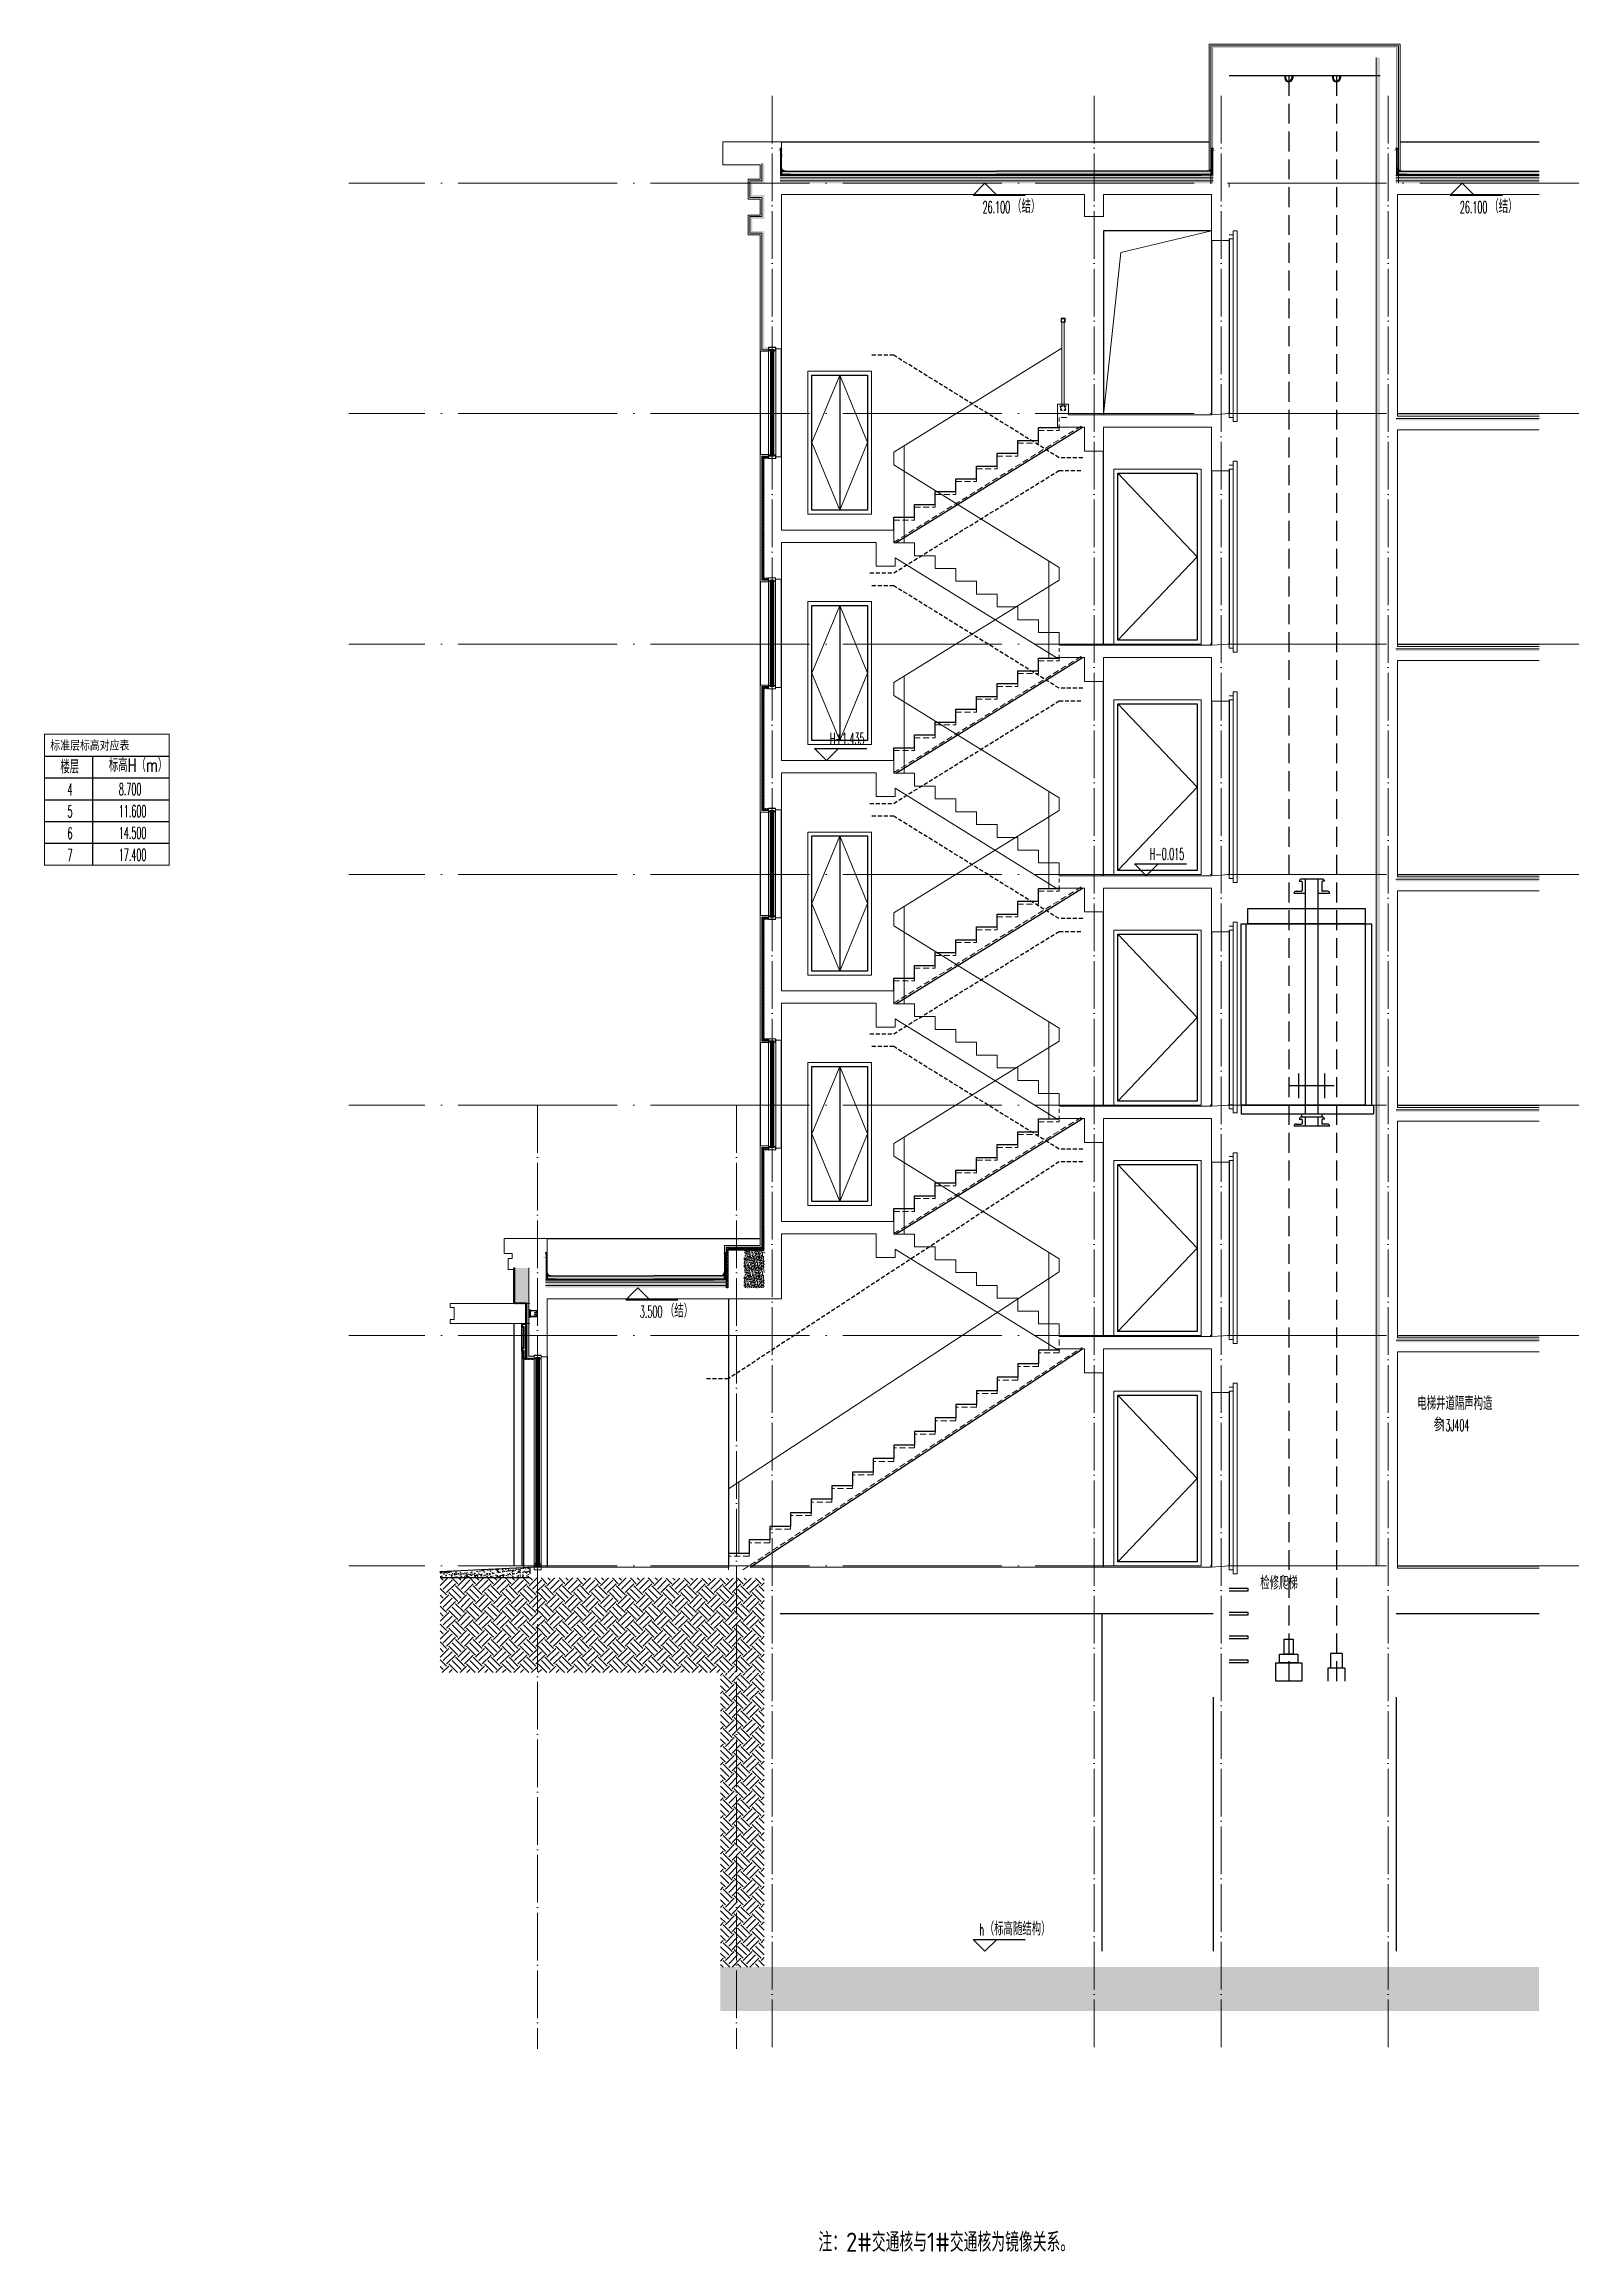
# Model space of a CAD drawing. Extents: x -518115 to 790560, y -210384 to 1628073.
# Drawn here: x 541454 to 560763, y -101061 to -73278 of the extents above; entities that cross this region are included whole.
import ezdxf
from ezdxf.enums import TextEntityAlignment as Align
from ezdxf.xclip import XClip

# ---------------------------------------------------------------- set-up
doc = ezdxf.new("R2010")
doc.units = 0
doc.header["$LTSCALE"] = 1000
doc.header["$MEASUREMENT"] = 0
doc.header["$XCLIPFRAME"] = 0
for name, pattern in [('DASH', [0.35, 0.25, -0.1]), ('DOTE', [2.42, 2, -0.2, 0.02, -0.2]), ('HIDDEN', [0.375, 0.25, -0.125])]:
    doc.linetypes.add(name, pattern=pattern)
for name, color, linetype in [('3-剖面填充（细）', 250, 'Continuous'), ('3-屋面构造层', 157, 'Continuous'), ('C-Sheet-图框', 101, 'Continuous'), ('DIM_ELEV', 3, 'Continuous'), ('PUB_TEXT', 4, 'Continuous'), ('SURFACE', 6, 'Continuous'), ('图框', 140, 'Continuous'), ('图签文字', 147, 'Continuous'), ('审核', 1, 'Continuous'), ('看线', 251, 'Continuous'), ('立面', 73, 'Continuous'), ('立面-看线', 251, 'Continuous'), ('设备', 253, 'Continuous')]:
    doc.layers.add(name, color=color, linetype=linetype)
for name, color, linetype, lineweight in [('DOTE', 19, 'DOTE', 9), ('PUB_HATCH', 8, 'Continuous', 9), ('S_WINDOW', 144, 'Continuous', 15), ('STAIR', 2, 'Continuous', 18), ('WALL', 9, 'Continuous', 40), ('WINDOW', 144, 'Continuous', 15), ('内粉刷', 37, 'Continuous', 9), ('图签', 147, 'Continuous', 18), ('填充', 251, 'Continuous', 5), ('建筑', 30, 'Continuous', 25), ('栏杆', 163, 'Continuous', 5), ('立面-普通轮廓', 7, 'Continuous', 18), ('立面-栏杆', 105, 'Continuous', 15), ('立面-洞口示意', 152, 'Continuous', 13), ('立面-窗', 129, 'Continuous', 30), ('立面-窗开启线', 250, 'Continuous', 13), ('签名', 7, 'Continuous', 18), ('细细', 250, 'Continuous', 0)]:
    doc.layers.add(name, color=color, linetype=linetype, lineweight=lineweight)
doc.layers.add('yichutu', color=7, linetype='Continuous', true_color=0xffffff, plot=False)
doc.styles.add('_TCH_DIM', font='SIMPLEX.shx', dxfattribs={"width": 0.7, "bigfont": 'GBCBIG.shx'})
doc.styles.add('_TCH_LABEL', font='')
doc.styles.add('HT', font='')
doc.styles.get("Standard").update_dxf_attribs({"font": 'gbenor.shx', "bigfont": 'gbcbig.shx'})
doc.styles.add('宋体', font='', dxfattribs={"height": 50})
doc.styles.add('建筑图签-1', font='', dxfattribs={"width": 0.7})
doc.styles.add('建筑图签-2', font='TXT.shx', dxfattribs={"width": 0.5, "bigfont": 'HZTXT.shx'})
doc.styles.get('_TCH_LABEL').set_extended_font_data('SimHei')
doc.styles.get('HT').set_extended_font_data('SimHei')
doc.styles.get('宋体').set_extended_font_data('SimSun')
doc.styles.get('建筑图签-1').set_extended_font_data('SimHei')
pattern_1 = [(0, (-664533.27, -381696.933), (16.66875, 9.623705), [11.1125, -22.225]), (120, (-664533.27, -381696.933), (-16.66874801, 9.62370845), [11.1125, -22.225]), (60, (-664533.27, -381696.933), (1.99e-06, 19.24741345), [-22.225, 11.1125])]
pattern_2 = [(0, (-664953.24, -382296.976), (16.66875, 9.623705), [11.1125, -22.225]), (120, (-664953.24, -382296.976), (-16.66874801, 9.62370845), [11.1125, -22.225]), (60, (-664953.24, -382296.976), (1.99e-06, 19.24741345), [-22.225, 11.1125])]
pattern_3 = [(315, (-218910.2607, -140541.0897), (-1.767766953, -1.767766953), []), (315, (-218909.0822, -140541.0897), (-1.767766953, -1.767766953), [])]
pattern_4 = [(315, (-218910.2607, -141979.3279), (-1.767766953, -1.767766953), []), (315, (-218909.0822, -141979.3279), (-1.767766953, -1.767766953), [])]
pattern_5 = [(45, (-408533.02, -106908.36), (0, 224.506403), [158.75, -158.75]), (45, (-408575.12, -106866.27), (0, 224.506403), [158.75, -158.75]), (45, (-408617.21, -106824.17), (0, 224.506403), [158.75, -158.75]), (135, (-408617.21, -106796.11), (-224.506403, 0), [158.75, -158.75]), (135, (-408575.12, -106754.01), (-224.506403, 0), [158.75, -158.75]), (135, (-408533.02, -106711.92), (-224.506403, 0), [158.75, -158.75])]
pattern_6 = [(315, (-456801.1156, -621995.5534), (-1.767766953, -1.767766953), []), (315, (-456799.937, -621995.5534), (-1.767766953, -1.767766953), [])]
pattern_7 = [(315, (-456801.117, -619292.1177), (-1.767766953, -1.767766953), []), (315, (-456799.9384, -619292.1177), (-1.767766953, -1.767766953), [])]

msp = doc.modelspace()

# ---------------------------------------------------------------- texts
at = {"layer": 'DIM_ELEV', "color": 7, "style": '_TCH_DIM'}
for s, height, width, p in [('26.100', 148.75, 0.494118, (553262.1, -75403.5)), ('（结）', 168.79, 0.7, (553633.1, -75403.5)), ('26.100', 148.75, 0.494118, (559266.1, -75403.5)), ('（结）', 168.79, 0.7, (559637.1, -75403.5)), ('H+1.435', 148.75, 0.494118, (551340.7, -82093.3)), ('H-0.015', 148.75, 0.494118, (555363.9, -83543.4)), ('3.500', 148.75, 0.494118, (548949.9, -89303.5)), ('（结）', 168.79, 0.7, (549264.9, -89303.5)), ('h', 148.8, 0.494118, (553222.3, -97078.4)), ('（标高随结构）', 168.79, 0.7, (553288.8, -97078.4))]:
    msp.add_text(s, height=height, dxfattribs=dict(at, width=width)).set_placement(p)
at = {"layer": 'PUB_TEXT', "color": 3, "style": '_TCH_DIM'}
for s, height, width, p in [('电梯井道隔声构造', 168.79, 0.7, (558730.6, -90466)), ('参', 168.8, 0.7, (558934.7, -90733.7)), ('13J404', 148.75, 0.494118, (559020.7, -90733.7))]:
    msp.add_text(s, height=height, dxfattribs=dict(at, width=width)).set_placement(p)
at = {"layer": 'PUB_TEXT', "style": '_TCH_DIM', "width": 0.7}
msp.add_text('检修爬梯', height=168.79, dxfattribs=at).set_placement((556754.5, -92726.1))
at = {"layer": 'PUB_TEXT', "color": 1}
msp.add_text('注：2#交通核与1#交通核为镜像关系。', height=241.135, dxfattribs=at).set_placement((551196.1, -101059.7))

# ---------------------------------------------------------------- blocks, each defined once
blk = doc.blocks.new('FGHFG4334GDFGDFFGGGGGGDFG4G')
at = {"layer": 'SURFACE', "const_width": 2.25}
for points in [[(47, 0), (0, 0)], [(47, -28), (0, -28)]]:
    blk.add_lwpolyline(points, dxfattribs=at)
at = {"layer": 'SURFACE', "const_width": 1.5}
blk.add_lwpolyline([(47, 17, -1), (47, 5), (47, -7, -1), (47, -19), (47, -37), (53, -48), (53, -73)], format="xyb", dxfattribs=at)
blk = doc.blocks.new('FGDGDGD')
at = {"layer": '3-屋面构造层'}
h = blk.add_hatch(dxfattribs=at)
h.set_pattern_fill('隔热材料01', color=256, scale=7.692308, style=0)
h.set_pattern_definition([(270, (9.5186, 433.228), (3.846153863, -7e-16), [0.385980771, -3.460173092]), (270, (6.637, 433.228), (3.846153863, -7e-16), [0.385980771, -3.460173092]), (90, (8.5996, 430.618), (-3.846153863, 2e-16), [0.385980771, -3.460173092]), (90, (7.556, 430.618), (-3.846153863, 2e-16), [0.385980771, -3.460173092]), (180, (10.002, 430), (-5e-16, -3.846153863), [3.848019248, 0.001865385]), (135, (8.9282, 430.193), (2e-16, 3.846144175), [0.328307694, -5.110980792]), (116.56505, (12.5422, 430.4251), (8.6793e-06, 3.8461487416), [0.215769232, -8.384500037]), (116.56505, (8.696, 430.4251), (8.6793e-06, 3.8461487416), [0.215769232, -8.384500037]), (153.43495, (13.1603, 430), (-8.679e-06, 3.846148742), [0.431538463, -8.168730805]), (153.43495, (9.3142, 430), (-8.679e-06, 3.846148742), [0.431538463, -8.168730805]), (63.43495, (12.4457, 431.0041), (-8.6793e-06, 3.8461487416), [2.054923086, -6.545346183]), (63.43495, (8.5996, 431.0041), (-8.6793e-06, 3.8461487416), [2.054923086, -6.545346183]), (116.56505, (13.3647, 433.228), (8.6793e-06, 3.8461487416), [0.215769232, -8.384500037]), (116.56505, (9.5186, 433.228), (8.6793e-06, 3.8461487416), [0.215769232, -8.384500037]), (135, (9.422, 433.421), (2e-16, 3.846144175), [0.328307694, -5.110980792]), (153.43495, (13.036, 433.6532), (-8.679e-06, 3.846148742), [0.431538463, -8.168730805]), (153.43495, (9.19, 433.6532), (-8.679e-06, 3.846148742), [0.431538463, -8.168730805]), (45, (6.7336, 433.421), (2e-16, 3.846144175), [0.328307694, -5.110980792]), (63.43495, (10.4833, 433.228), (-8.6793e-06, 3.8461487416), [0.215769232, -8.384500037]), (63.43495, (6.6371, 433.228), (-8.6793e-06, 3.8461487416), [0.215769232, -8.384500037]), (26.56505, (10.812, 433.6532), (8.679e-06, 3.846148742), [0.431538463, -8.168730805]), (26.56505, (6.9658, 433.6532), (8.679e-06, 3.846148742), [0.431538463, -8.168730805]), (116.56505, (11.4023, 431.0041), (8.6793e-06, 3.8461487416), [2.054923086, -6.545346183]), (116.56505, (7.5561, 431.0041), (8.6793e-06, 3.8461487416), [2.054923086, -6.545346183]), (45, (7.2275, 430.193), (2e-16, 3.846144175), [0.328307694, -5.110980792]), (63.43495, (11.3058, 430.4251), (-8.6793e-06, 3.8461487416), [0.215769232, -8.384500037]), (63.43495, (7.4596, 430.4251), (-8.6793e-06, 3.8461487416), [0.215769232, -8.384500037]), (26.56505, (10.6877, 430), (8.679e-06, 3.846148742), [0.431538463, -8.168730805]), (26.56505, (6.8415, 430), (8.679e-06, 3.846148742), [0.431538463, -8.168730805])])
edge = h.paths.add_edge_path()
edge.add_arc((682181, 585366), 9.23, 450, 540, ccw=False)
edge.add_line((682181, 585375), (682192, 585375))
edge.add_line((682192, 585375), (682192, 585366))
edge.add_line((682192, 585366), (682172, 585366))
h = blk.add_hatch(dxfattribs=at)
h.set_pattern_fill('混凝土', color=256, scale=5, angle=-1.1458, style=0)
h.set_pattern_definition([(48.854237, (-82751.966, -43707.863), (35.7930991, -3.8540962), [3.75, -41.25]), (353.854237, (-82751.966, -43707.863), (-6.1841378, 37.7408106), [3, -33]), (99.305637, (-82748.983, -43708.185), (29.6089874, 33.886691), [3.1870095, -35.0571056]), (45.038437, (-82751.766, -43697.865), (53.1858973, -9.3413237), [5.625, -61.875]), (95.489837, (-82747.334, -43698.644), (47.6977146, 47.7616795), [4.7805144, -52.58565]), (350.038437, (-82751.766, -43697.865), (47.6976773, 47.7617167), [4.5, -49.5]), (19.854237, (-82746.817, -43700.465), (29.4368469, -20.7237073), [3.75, -41.25]), (324.854237, (-82746.817, -43700.465), (12.8883392, 36.0069862), [3, -33]), (70.305637, (-82744.364, -43702.192), (42.3251977, 15.2832459), [3.1870095, -35.0571056]), (36.3542372, (-82751.966, -43707.863), (0.9406985, 16.62920733), [0, -32.6, 0, -33.5, 0, -33.125]), (6.3542372, (-82751.966, -43707.863), (13.54517982, 19.45362572), [0, -19.1, 0, -31.85, 0, -12.625]), (326.3542372, (-82763.114, -43707.64), (26.66323482, -1.66123381), [0, -12.5, 0, -39, 0, -51.75]), (316.3542372, (-82768.113, -43707.54), (29.2535633, 4.4211788), [0, -16.25, 0, -25.9, 0, -36.75])])
h.paths.add_polyline_path([(674875, 585046), (674875, 585086), (682172, 585086), (682172, 585046)])
h = blk.add_hatch(dxfattribs=at)
h.set_pattern_fill('焦渣矿渣', color=256, scale=4, angle=-1.1458, style=0)
h.set_pattern_definition([(358.8542372, (-82751.966, -43697.863), (8.27546507, 13.69326162), [1.6, -14.4]), (298.8542372, (-82751.966, -43697.863), (15.99644496, -0.32013217), [1.6, -14.4]), (238.8542372, (-82750.366, -43697.895), (7.72097989, -14.0133938), [1.6, -14.4]), (268.8542372, (-82745.567, -43697.991), (15.83683295, -8.3183365), [2.4, -11.456]), (268.8542372, (-82743.967, -43698.023), (15.83683295, -8.3183365), [2.4, -11.456]), (268.8542372, (-82742.368, -43698.055), (15.83683295, -8.3183365), [2.4, -11.456])])
h.paths.add_polyline_path([(674875, 585006), (674875, 585036), (682192, 585036), (682192, 585006)])
h = blk.add_hatch(dxfattribs=at)
h.set_pattern_fill('加气混凝土', color=256, scale=5, style=0)
h.set_pattern_definition([(0, (-82734.266, -43726.163), (30, 60), [0, -60]), (0, (-82769.366, -43734.263), (30, 60), [0, -60]), (0, (-82749.866, -43734.863), (30, 60), [0, -60]), (0, (-82728.566, -43717.163), (30, 60), [0, -60]), (0, (-82753.466, -43737.863), (30, 60), [0, -60]), (0, (-82722.566, -43679.363), (30, 60), [0, -60]), (0, (-82740.866, -43684.163), (30, 60), [0, -60]), (0, (-82731.266, -43691.663), (30, 60), [0, -60]), (0, (-82780.166, -43692.863), (30, 60), [0, -60]), (0, (-82750.766, -43695.563), (30, 60), [0, -60]), (0, (-82762.166, -43710.863), (30, 60), [0, -60]), (0, (-82761.566, -43733.363), (30, 60), [0, -60]), (0, (-82739.066, -43735.763), (30, 60), [0, -60]), (0, (-82722.566, -43709.363), (30, 60), [0, -60]), (0, (-82778.666, -43718.663), (30, 60), [0, -60]), (0, (-82773.566, -43708.463), (30, 60), [0, -60]), (0, (-82750.166, -43712.663), (30, 60), [0, -60]), (0, (-82758.566, -43721.363), (30, 60), [0, -60]), (0, (-82763.366, -43701.563), (30, 60), [0, -60]), (0, (-82755.866, -43679.063), (30, 60), [0, -60]), (0, (-82776.266, -43731.263), (30, 60), [0, -60]), (0, (-82743.266, -43691.363), (30, 60), [0, -60]), (0, (-82771.166, -43690.463), (30, 60), [0, -60]), (0, (-82775.966, -43682.663), (30, 60), [0, -60]), (130.601294, (-82726.2516, -43698.149), (-149.999998343, 180.000000787), [2.6341554, -1103.7111]), (18.4349488, (-82730.537, -43697.006), (149.99999945, 59.99999956), [2.710524, -376.76279]), (90, (-82730.537, -43699.578), (30, 60), [2.5714284, -117.428565]), (161.565051, (-82727.966, -43700.435), (-150.000000755, 59.99999553), [2.710524, -376.76279]), (53.1301023, (-82727.966, -43700.435), (30.00000006, 59.99999997), [2.857143, -297.14285]), (135, (-82725.68, -43731.006), (-30.00000363, 59.99999594), [2.424366, -167.28126]), (45, (-82729.109, -43731.006), (29.9999998, 59.99999976), [2.424366, -167.28126]), (135, (-82727.394, -43732.72), (-30.00000363, 59.99999594), [2.424366, -167.28126]), (45, (-82727.394, -43732.72), (29.9999998, 59.99999976), [2.424366, -167.28126]), (116.565051, (-82754.537, -43690.72), (-5.2e-06, 119.9999967), [3.1943826, -63.88765]), (180, (-82755.966, -43687.863), (-30, 60), [3.4285716, -56.571425]), (63.434949, (-82760.823, -43690.72), (3e-07, 119.9999994), [3.1943826, -63.88765]), (116.565051, (-82759.394, -43693.58), (-5.2e-06, 119.9999967), [3.1943826, -63.88765]), (0, (-82759.394, -43693.58), (30, 60), [3.4285716, -56.571425]), (63.434949, (-82755.966, -43693.58), (3e-07, 119.9999994), [3.1943826, -63.88765]), (107.102728, (-82731.9658, -43711.0063), (-89.999996559, 300.000000484), [3.8861346, -1628.29025]), (143.972626, (-82733.1087, -43707.292), (-569.999992774, 419.999999525), [3.8861346, -812.202]), (180, (-82736.25, -43705.006), (-30, 60), [3.7142856, -56.28571]), (36.0273733, (-82743.1087, -43707.292), (569.999995788, 419.999995472), [3.8861346, -812.202]), (71.5650511, (-82744.252, -43710.721), (90.00000046, 299.99999948), [3.6140316, -375.85928]), (107.102728, (-82743.1087, -43714.4348), (-89.999996559, 300.000000484), [3.8861346, -1628.29025]), (143.972626, (-82739.966, -43716.7206), (-569.999992774, 419.999999525), [3.8861346, -812.202]), (0, (-82739.966, -43716.72), (30, 60), [3.7142856, -56.28571]), (36.0273733, (-82736.2516, -43716.7206), (569.999995788, 419.999995472), [3.8861346, -812.202]), (71.5650511, (-82733.109, -43714.435), (90.00000046, 299.99999948), [3.6140316, -375.85928]), (150.255118, (-82731.3944, -43683.006), (-90.000000213, 59.999999257), [2.303502, -481.43196]), (90, (-82733.394, -43684.15), (30, 60), [2.2857144, -117.714275]), (29.7448813, (-82733.3944, -43684.149), (90.000000053, 59.99999972), [2.303502, -481.43196]), (116.565051, (-82745.394, -43725.58), (-5.2e-06, 119.9999967), [3.1943826, -63.88765]), (168.690067, (-82746.823, -43722.7206), (-270.0000002, 59.999998494), [2.9137254, -608.96855]), (41.1859251, (-82751.9658, -43724.149), (749.999995456, 659.999994229), [3.0371844, -1272.5802]), (90, (-82751.966, -43727.006), (30, 60), [2.857143, -117.14285]), (138.814074, (-82749.68, -43729.0063), (-749.999986669, 660.000004204), [3.0371844, -1272.5802]), (16.6992442, (-82749.68, -43729.0063), (989.999992552, 299.999996858), [2.982945, -1249.85375]), (60.9453959, (-82746.823, -43728.149), (29.99999992, 59.999999469), [2.9416086, -1232.53395]), (109.983106, (-82770.5373, -43700.4348), (-150.000000565, 419.9999988885), [3.3442002, -1401.21975]), (155.556045, (-82771.68, -43697.292), (-390.0000014866, 179.99999626), [3.4522986, -1446.51315]), (24.4439547, (-82777.9658, -43697.292), (390.0000001945, 179.999999134), [3.4522986, -1446.51315]), (70.0168934, (-82779.1087, -43700.4348), (150.000000452, 419.999998958), [3.3442002, -1401.21975]), (109.983106, (-82777.9658, -43703.5777), (-150.000000565, 419.9999988885), [3.3442002, -1401.21975]), (160.016893, (-82774.823, -43704.7206), (-150.000000088, 59.999997267), [3.3442002, -698.93775]), (19.9831065, (-82774.823, -43704.7206), (149.999999176, 59.999999905), [3.3442002, -698.93775]), (70.0168934, (-82771.68, -43703.5777), (150.000000452, 419.999998958), [3.3442002, -1401.21975]), (122.005383, (-82748.2516, -43705.8634), (-30.000004026, 59.999996937), [2.6954232, -563.3434]), (18.4349488, (-82752.252, -43704.435), (149.99999945, 59.99999956), [2.710524, -376.76279]), (90, (-82752.252, -43707.006), (30, 60), [2.5714284, -117.428565]), (161.565051, (-82749.68, -43707.863), (-150.000000755, 59.99999553), [2.710524, -376.76279]), (54.4623222, (-82749.68, -43707.8634), (209.999999696, 299.99999955), [2.457807, -1029.82115]), (116.565051, (-82765.68, -43720.435), (-5.2e-06, 119.9999967), [3.1943826, -63.88765]), (180, (-82767.11, -43717.58), (-30, 60), [3.142857, -56.85714]), (59.0362434, (-82771.966, -43720.435), (30.000000098, 59.99999971), [3.3319728, -696.3822]), (120.963756, (-82770.2516, -43723.292), (-30.0000041, 59.999997245), [3.3319728, -696.3822]), (0, (-82770.25, -43723.29), (30, 60), [3.142857, -56.85714]), (63.434949, (-82767.11, -43723.29), (3e-07, 119.9999994), [3.1943826, -63.88765])])
h.paths.add_polyline_path([(682192, 584936), (674875, 584936), (674875, 584966), (682192, 584966)])
h = blk.add_hatch(dxfattribs=at)
h.set_pattern_fill('隔热材料03', color=256, scale=12.5, style=0)
h.set_pattern_definition([(113.578, (-500407.8114, 374696.8656), (-0.0086926214, 6.2699620763), [1.075, -0.5693125, 2.8375, -0.5693125, 1.075, -0.6825]), (66.42, (-500406.1744, 374696.8656), (2.727787851, 6.0425e-05), [1.075, -0.5693125, 2.840375, -0.5693125, 1.075, -0.6825]), (180, (-500406.1744, 374696.8656), (0, 6.25), [1.636625, -1.0910625]), (180, (-500407.538, 374702.4906), (0, 6.25), [1.636625, -1.0910625]), (90, (-500405.7427, 374697.8548), (2.72775, 2e-16), [0.52175, -5.72825]), (90, (-500407.1066, 374700.9798), (2.72775, 2e-16), [0.52175, -5.72825]), (90, (-500408.2427, 374697.8548), (2.72775, 2e-16), [0.52175, -5.72825]), (90, (-500409.6066, 374700.9798), (2.72775, 2e-16), [0.52175, -5.72825])])
edge = h.paths.add_edge_path()
edge.add_line((682178, 585086), (682178, 585050))
edge.add_arc((682172, 585050), 6.25, 270, 360, ccw=False)
edge.add_line((682172, 585044), (682172, 585086))
edge.add_line((682172, 585086), (682178, 585086))
at = {"layer": '立面-看线'}
h = blk.add_hatch(dxfattribs=at)
h.set_pattern_fill('HONEY', color=256, scale=7)
h.set_pattern_definition([(0, (-799653.24, -415240.13), (16.66875, 9.623705), [11.1125, -22.225]), (120, (-799653.24, -415240.13), (-16.66874801, 9.62370845), [11.1125, -22.225]), (60, (-799653.24, -415240.13), (1.99e-06, 19.24741345), [-22.225, 11.1125])])
h.paths.add_polyline_path([(682192, 584966), (674875, 584966), (674875, 585006), (682192, 585006)])
at = {"layer": '3-屋面构造层'}
for p, q in [((682178, 585086), (674875, 585086)), ((682172, 585046), (674875, 585046)), ((682192, 585036), (674875, 585036)), ((682172, 585086), (682172, 585044))]:
    blk.add_line(p, q, dxfattribs=at)
at = {"layer": '3-屋面构造层', "ltscale": 0.8}
blk.add_lwpolyline([(682172, 585366, -0.414214), (682181, 585375), (682192, 585375), (682192, 585366), (682172, 585366)], format="xyb", dxfattribs=at)
at = {"layer": '3-屋面构造层', "color": 251, "linetype": 'DASH', "ltscale": 0.05, "true_color": 0x636466, "const_width": 2.5}
for points in [[(682057, 585043), (682172, 585043, 0.414214), (682179, 585050), (682179, 585366)], [(682057, 585039), (682172, 585039, 0.414214), (682183, 585050), (682183, 585366)]]:
    blk.add_lwpolyline(points, format="xyb", dxfattribs=at)
at = {"layer": '3-屋面构造层', "color": 251, "true_color": 0x636466}
for points in [[(682057, 585041), (682172, 585041, 0.414214), (682180, 585050), (682180, 585366)], [(682057, 585044), (682172, 585044, 0.414214), (682178, 585050), (682178, 585366)], [(682057, 585040), (682172, 585040, 0.414214), (682182, 585050), (682182, 585366), (682184, 585366), (682184, 585050, -0.414214), (682172, 585038), (682057, 585038)]]:
    blk.add_lwpolyline(points, format="xyb", dxfattribs=at)
at = {"layer": '3-屋面构造层', "color": 251, "linetype": 'DASH', "ltscale": 0.05, "true_color": 0x636466, "const_width": 2.5}
for points in [[(682043, 585039), (674875, 585039)], [(682057, 585043), (682043, 585039)]]:
    blk.add_lwpolyline(points, dxfattribs=at)
at = {"layer": '3-屋面构造层', "color": 251, "true_color": 0x636466}
for points in [[(682043, 585040), (674875, 585040)], [(674875, 585038), (682043, 585038)], [(682056, 585044), (682042, 585040)], [(682043, 585038), (682057, 585042)]]:
    blk.add_lwpolyline(points, dxfattribs=at)
at = {"layer": '3-屋面构造层'}
blk.add_arc((682122, 585136), 50, 270, 360, dxfattribs=at)
at = {"layer": 'PUB_HATCH', "color": 215, "true_color": 0xa953a0}
for p, q in [((682192, 585006), (674875, 585006)), ((682192, 584966), (674875, 584966))]:
    blk.add_line(p, q, dxfattribs=at)
at = {"layer": '3-屋面构造层', "color": 1, "xscale": -1}
blk.add_blockref('FGHFG4334GDFGDFFGGGGGGDFG4G', (682218, 585349), dxfattribs=at)
blk = doc.blocks.new('FGSDFSFSEFESFES')
at = {"layer": 'WINDOW', "ltscale": 0.8}
for p, q in [((175259, -121034), (175209, -121034)), ((175259, -121084), (175209, -121084)), ((175259, -123284), (175209, -123284)), ((175259, -123334), (175209, -123334))]:
    blk.add_line(p, q, dxfattribs=at)
blk.add_lwpolyline([(175159, -123384), (175209, -123384), (175209, -120984), (175159, -120984), (175159, -123384)], dxfattribs=at)
blk = doc.blocks.new('zrszerf')
at = {"layer": '细细'}
h = blk.add_hatch(dxfattribs=at)
h.set_pattern_fill('金属', color=256, style=0)
h.set_pattern_definition(pattern_3)
h.paths.add_polyline_path([(257695, 608543), (257715, 608543), (257715, 608557), (257765, 608557), (257765, 608543), (257785, 608543), (257785, 608588), (257695, 608588)])
h.paths.add_polyline_path([(257713, 608559), (257713, 608545), (257697, 608545), (257697, 608586), (257783, 608586), (257783, 608545), (257767, 608545), (257767, 608559)], flags=16)
h = blk.add_hatch(dxfattribs=at)
h.set_pattern_fill('金属', color=256, style=0)
h.set_pattern_definition(pattern_3)
h.paths.add_polyline_path([(257762, 608555), (257762, 608530), (257750, 608530), (257750, 608540), (257729, 608540), (257729, 608530), (257717, 608530), (257717, 608555)])
h.paths.add_polyline_path([(257719, 608553), (257719, 608532), (257727, 608532), (257727, 608542), (257752, 608542), (257752, 608532), (257760, 608532), (257760, 608553)], flags=16)
h = blk.add_hatch(color=256, dxfattribs=at)
edge = h.paths.add_edge_path()
edge.add_line((257735, 608540), (257735, 608528))
edge.add_arc((257740, 608520), 9.44, 61.5175, 118.4825, ccw=False)
edge.add_line((257744, 608528), (257744, 608540))
edge.add_arc((257740, 608548), 9.44, 241.5175, 298.4825, ccw=False)
h = blk.add_hatch(dxfattribs=at)
h.set_pattern_fill('金属', color=256, style=0)
h.set_pattern_definition(pattern_4)
h.paths.add_polyline_path([(257695, 607233), (257715, 607233), (257715, 607220), (257765, 607220), (257765, 607233), (257785, 607233), (257785, 607188), (257695, 607188)])
h.paths.add_polyline_path([(257713, 607218), (257713, 607231), (257697, 607231), (257697, 607190), (257783, 607190), (257783, 607231), (257767, 607231), (257767, 607218)], flags=16)
h = blk.add_hatch(dxfattribs=at)
h.set_pattern_fill('金属', color=256, style=0)
h.set_pattern_definition(pattern_4)
h.paths.add_polyline_path([(257762, 607222), (257762, 607247), (257750, 607247), (257750, 607237), (257729, 607237), (257729, 607247), (257717, 607247), (257717, 607222)])
h.paths.add_polyline_path([(257719, 607224), (257719, 607245), (257727, 607245), (257727, 607235), (257752, 607235), (257752, 607245), (257760, 607245), (257760, 607224)], flags=16)
h = blk.add_hatch(color=256, dxfattribs=at)
edge = h.paths.add_edge_path()
edge.add_line((257735, 607237), (257735, 607249))
edge.add_arc((257740, 607257), 9.44, 241.5175, 298.4825)
edge.add_line((257744, 607249), (257744, 607237))
edge.add_arc((257740, 607229), 9.44, 61.5175, 118.4825)
at = {"layer": 'S_WINDOW'}
for p, q in [((257695, 607233), (257695, 608543)), ((257717, 607247), (257717, 608530)), ((257762, 607247), (257762, 608530)), ((257785, 607233), (257785, 608543))]:
    blk.add_line(p, q, dxfattribs=at)
for points in [[(257785, 608588), (257785, 608543), (257765, 608543), (257765, 608557), (257715, 608557), (257715, 608543), (257695, 608543), (257695, 608588)], [(257783, 608586), (257783, 608545), (257767, 608545), (257767, 608559), (257713, 608559), (257713, 608545), (257697, 608545), (257697, 608586)], [(257762, 608555), (257762, 608530), (257750, 608530), (257750, 608540), (257729, 608540), (257729, 608530), (257717, 608530), (257717, 608555)], [(257760, 608553), (257760, 608532), (257752, 608532), (257752, 608542), (257727, 608542), (257727, 608532), (257719, 608532), (257719, 608553)], [(257785, 607188), (257785, 607233), (257765, 607233), (257765, 607220), (257715, 607220), (257715, 607233), (257695, 607233), (257695, 607188)], [(257783, 607190), (257783, 607231), (257767, 607231), (257767, 607218), (257713, 607218), (257713, 607231), (257697, 607231), (257697, 607190)], [(257762, 607222), (257762, 607247), (257750, 607247), (257750, 607237), (257729, 607237), (257729, 607247), (257717, 607247), (257717, 607222)], [(257760, 607224), (257760, 607245), (257752, 607245), (257752, 607235), (257727, 607235), (257727, 607245), (257719, 607245), (257719, 607224)]]:
    blk.add_lwpolyline(points, close=True, dxfattribs=at)
at = {"layer": '细细'}
for points in [[(257729, 608530), (257729, 607247)], [(257735, 607249), (257735, 608540)], [(257744, 607249), (257744, 608540)], [(257750, 608530), (257750, 607247)]]:
    blk.add_lwpolyline(points, dxfattribs=at)
for points in [[(257735, 608540), (257735, 608528, -0.253805), (257744, 608528), (257744, 608540, -0.253805)], [(257735, 607237), (257735, 607249, 0.253805), (257744, 607249), (257744, 607237, 0.253805)]]:
    blk.add_lwpolyline(points, format="xyb", close=True, dxfattribs=at)
blk = doc.blocks.new('A$C0DDB073D')
at = {"layer": '内粉刷'}
for p, q in [((1630, 35), (220, 35)), ((220, -120), (1410, -120)), ((1410, -120), (1410, -420)), ((1410, -420), (1650, -420)), ((1650, -420), (1650, -315)), ((5630, -1415), (3710, -1415))]:
    blk.add_line(p, q, dxfattribs=at)
for points in [[(3710, -1415), (3710, -1254), (3450, -1254), (3450, -1093), (3190, -1093), (3190, -932), (2930, -932), (2930, -771), (2670, -771), (2670, -609), (2410, -609), (2410, -448), (2150, -448), (2150, -287), (1890, -287), (1890, -126), (1630, -126), (1630, 35)], [(5630, -1570), (4270, -1570), (4270, -1870), (4030, -1870), (4030, -1570), (3676, -1570), (1650, -315)]]:
    blk.add_lwpolyline(points, dxfattribs=at)
at = {"layer": '看线'}
blk.add_line((4270, -1415), (4270, 1030), dxfattribs=at)
blk = doc.blocks.new('BFGBFBCBVFB')
at = {"layer": '立面-看线'}
h = blk.add_hatch(dxfattribs=at)
h.set_pattern_fill('HONEY', color=256, scale=7)
h.set_pattern_definition([(0, (93631.251, -359366.987), (16.66875, 9.623705), [11.1125, -22.225]), (120, (93631.251, -359366.987), (-16.66874801, 9.62370845), [11.1125, -22.225]), (60, (93631.251, -359366.987), (1.99e-06, 19.24741345), [-22.225, 11.1125])])
h.paths.add_polyline_path([(896472, 26020), (896472, 25995), (898272, 25995), (898272, 26020)])
h = blk.add_hatch(dxfattribs=at)
h.set_pattern_fill('HONEY', color=256, scale=7)
h.set_pattern_definition([(0, (77469.076, -360831.97), (16.66875, 9.623705), [11.1125, -22.225]), (120, (77469.076, -360831.97), (-16.66874801, 9.62370845), [11.1125, -22.225]), (60, (77469.076, -360831.97), (1.99e-06, 19.24741345), [-22.225, 11.1125])])
h.paths.add_polyline_path([(888492, 24615), (888522, 24615), (888522, 25515), (888577, 25515), (888577, 25545), (888492, 25545)])
h = blk.add_hatch(dxfattribs=at)
h.set_pattern_fill('HONEY', color=256, scale=7)
h.set_pattern_definition([(0, (77469.098, -360831.968), (16.66875, 9.623705), [11.1125, -22.225]), (120, (77469.098, -360831.968), (-16.66874801, 9.62370845), [11.1125, -22.225]), (60, (77469.098, -360831.968), (1.99e-06, 19.24741345), [-22.225, 11.1125])])
h.paths.add_polyline_path([(888492, 24615), (888522, 24615), (888522, 24015), (888577, 24015), (888577, 23985), (888492, 23985)])
at = {"layer": 'PUB_HATCH', "color": 215, "true_color": 0xa953a0}
blk.add_line((896472, 26020), (898272, 26020), dxfattribs=at)
blk.add_lwpolyline([(888577, 25545), (888492, 25545), (888492, 23985), (888577, 23985)], dxfattribs=at)
at = {"layer": 'STAIR', "linetype": 'HIDDEN', "ltscale": 0.3}
blk.add_line((890152, 24462), (892521, 25930), dxfattribs=at)
blk.add_lwpolyline([(890152, 24580), (890152, 24741), (890412, 24741), (890412, 24902), (890672, 24902), (890672, 25063), (890932, 25063), (890932, 25224), (891192, 25224), (891192, 25386), (891452, 25386), (891452, 25547), (891712, 25547), (891712, 25708), (891972, 25708), (891972, 25869), (892232, 25869), (892232, 26030)], dxfattribs=at)
at = {"layer": '内粉刷'}
for p, q in [((896492, 25875), (898272, 25875)), ((896492, 23150), (896492, 25875)), ((890152, 24615), (888742, 24615)), ((888742, 24460), (889932, 24460)), ((889932, 24460), (889932, 24160)), ((890172, 24160), (890172, 24265)), ((889932, 24160), (890172, 24160)), ((894152, 23165), (892232, 23165))]:
    blk.add_line(p, q, dxfattribs=at)
for points in [[(894372, 26080), (894152, 26065)], [(894152, 25910), (894152, 25360), (894372, 25360)], [(894372, 26080), (894372, 26030)], [(898272, 26050), (896492, 26050)], [(888577, 25565), (888472, 25565), (888472, 23965), (888577, 23965)], [(888667, 25535), (888742, 25535), (888742, 24615)], [(888667, 23995), (888742, 23995), (888742, 24460)], [(892232, 23165), (892232, 23326), (891972, 23326), (891972, 23487), (891712, 23487), (891712, 23648), (891452, 23648), (891452, 23809), (891192, 23809), (891192, 23971), (890932, 23971), (890932, 24132), (890672, 24132), (890672, 24293), (890412, 24293), (890412, 24454), (890152, 24454), (890152, 24615)], [(894152, 23010), (892792, 23010), (892792, 22710), (892552, 22710), (892552, 23010), (892198, 23010), (890172, 24265)]]:
    blk.add_lwpolyline(points, dxfattribs=at)
at = {"layer": '看线'}
for p, q in [((888472, 26865), (888472, 25565)), ((888742, 25535), (888742, 26895)), ((892792, 23165), (892792, 25610)), ((894152, 25360), (894152, 23165)), ((894372, 25380), (894372, 23180))]:
    blk.add_line(p, q, dxfattribs=at)
at = {"layer": '看线', "color": 32}
for p, q in [((890177, 24454), (892527, 25910)), ((896492, 26080), (898272, 26080))]:
    blk.add_line(p, q, dxfattribs=at)
blk.add_lwpolyline([(890152, 24615), (890152, 24776), (890412, 24776), (890412, 24937), (890672, 24937), (890672, 25098), (890932, 25098), (890932, 25259), (891192, 25259), (891192, 25421), (891452, 25421), (891452, 25582), (891712, 25582), (891712, 25743), (891972, 25743), (891972, 25904), (892232, 25904), (892232, 25910)], dxfattribs=at)
at = {"xscale": -1}
for name, p in [('zrszerf', (1146362, -581673)), ('FGSDFSFSEFESFES', (1069631, 146464))]:
    blk.add_blockref(name, p, dxfattribs=at)
blk = doc.blocks.new('A$C6C4F020C')
at = {"layer": 'C-Sheet-图框', "color": 0}
for p, q in [((-783, 687), (0, 687)), ((-783, 687), (0, 687)), ((-482, 687), (-482, 0)), ((-783, 550), (0, 550)), ((-783, 412), (0, 412)), ((-783, 275), (0, 275)), ((-783, 138), (0, 138))]:
    blk.add_line(p, q, dxfattribs=at)
at = {"layer": 'C-Sheet-图框', "color": 0, "const_width": 6}
blk.add_lwpolyline([(-783, 0), (0, 0), (0, 825), (-783, 825)], close=True, dxfattribs=at)
at = {"layer": 'PUB_TEXT', "color": 2, "style": '宋体', "width": 0.8}
blk.add_text('标准层标高对应表', height=57, dxfattribs=at).set_placement((-747, 727))
at = {"layer": 'PUB_TEXT', "style": '_TCH_DIM'}
for s, height, width, p in [('楼层', 84.4, 0.7, (-684, 577)), ('标高H（m）', 84.4, 0.7, (-379, 588)), ('4', 74.4, 0.494118, (-639, 439)), ('8.700', 74.4, 0.494118, (-316, 441)), ('5', 74.4, 0.494118, (-639, 301)), ('11.600', 74.4, 0.494118, (-316, 303)), ('6', 74.4, 0.494118, (-639, 164)), ('14.500', 74.4, 0.494118, (-316, 166)), ('7', 74.4, 0.494118, (-639, 26)), ('17.400', 74.4, 0.494118, (-316, 28))]:
    blk.add_text(s, height=height, dxfattribs=dict(at, width=width)).set_placement(p)
blk = doc.blocks.new('FSDFSFSFE')
at = {"layer": '立面-普通轮廓'}
blk.add_lwpolyline([(794554, 401371), (793454, 401371), (793454, 403571), (794554, 403571)], close=True, dxfattribs=at)
at = {"layer": '立面-窗'}
blk.add_lwpolyline([(794504, 401421), (793504, 401421), (793504, 403521), (794504, 403521)], close=True, dxfattribs=at)
at = {"layer": '立面-窗开启线', "ltscale": 0.5}
blk.add_lwpolyline([(793504, 403521), (794504, 402471), (793504, 401421)], dxfattribs=at)
blk = doc.blocks.new('GDFGDGHDCAS')
at = {"layer": '立面-普通轮廓'}
blk.add_lwpolyline([(887241, 98178), (886441, 98178), (886441, 99978), (887241, 99978)], close=True, dxfattribs=at)
at = {"layer": '立面-窗'}
blk.add_line((886841, 99928), (886841, 98228), dxfattribs=at)
blk.add_lwpolyline([(887191, 98228), (886491, 98228), (886491, 99928), (887191, 99928)], close=True, dxfattribs=at)
at = {"layer": '立面-窗开启线', "ltscale": 0.5}
for points in [[(886841, 99928), (886491, 99078), (886841, 98228)], [(886841, 99928), (887191, 99078), (886841, 98228)]]:
    blk.add_lwpolyline(points, dxfattribs=at)
blk = doc.blocks.new('A$C3EC504A2')
at = {"layer": '设备', "color": 206}
for p, q in [((-92, 1570), (-242, 1570)), ((-213, 1599), (-143, 1599)), ((-173, 1735), (-143, 1735)), ((143, 1764), (-143, 1764)), ((-133, 1725), (-133, 1609)), ((-92, 1764), (-92, -1418)), ((83, 1764), (83, -1418)), ((83, 1764), (83, 1570)), ((242, 1570), (83, 1570)), ((133, 1725), (133, 1609)), ((173, 1735), (143, 1735)), ((213, 1599), (143, 1599)), ((-952, 1158), (-869, 1158)), ((-175, -1205), (-175, -870)), ((175, -1205), (175, -870)), ((300, -1038), (-300, -1038)), ((-960, -1298), (835, -1298)), ((-960, -1298), (-960, -1418)), ((-960, -1418), (835, -1418)), ((-173, -1491), (-143, -1491)), ((143, -1462), (-143, -1462)), ((-142, -1418), (-142, -1462)), ((-92, -1462), (-92, -1586)), ((83, -1462), (83, -1586)), ((133, -1418), (133, -1462)), ((173, -1491), (143, -1491)), ((835, -1298), (835, -1418)), ((242, -1586), (-242, -1586)), ((-213, -1557), (-143, -1557)), ((-133, -1501), (-133, -1547)), ((133, -1501), (133, -1547)), ((213, -1557), (143, -1557))]:
    blk.add_line(p, q, dxfattribs=at)
for points in [[(723, 1363), (723, 1158), (-869, 1158), (-869, 1363)], [(723, 1158), (723, -1298), (-960, -1298), (-960, 1158)]]:
    blk.add_lwpolyline(points, close=True, dxfattribs=at)
for points in [[(-960, 1158), (-893, 1158), (-893, -1298)], [(723, 1158), (806, 1158), (806, -1298)]]:
    blk.add_lwpolyline(points, dxfattribs=at)
for centre, radius, start, end in [((-213, 1570), 29.1, 90, 180), ((-143, 1735), 29.1, 90, 180), ((-143, 1725), 10, 0, 90), ((-143, 1609), 10, 270, 0), ((143, 1725), 10, 90, 180), ((143, 1609), 10, 180, 270), ((143, 1735), 29.1, 0, 90), ((213, 1570), 29.1, 0, 90), ((-143, -1491), 29.1, 90, 180), ((-143, -1501), 10, 0, 90), ((143, -1501), 10, 90, 180), ((143, -1491), 29.1, 0, 90), ((-213, -1586), 29.1, 90, 180), ((-143, -1547), 10, 270, 0), ((143, -1547), 10, 180, 270), ((213, -1586), 29.1, 0, 90)]:
    blk.add_arc(centre, radius, start, end, dxfattribs=at)
blk = doc.blocks.new('A$C657A2A31')
at = {"layer": '栏杆', "color": 5}
for p, q in [((0, 0), (6, 0)), ((0, -100), (0, 0)), ((6, 0), (6, -100)), ((6, -100), (0, -100)), ((84, -10), (12, -10)), ((12, -22), (12, -78)), ((84, -90), (12, -90)), ((77, -16), (18, -16)), ((77, -84), (18, -84)), ((60, -36), (60, -42)), ((80, -36), (60, -36)), ((87, -42), (60, -42)), ((60, -59), (60, -65)), ((87, -59), (60, -59)), ((80, -65), (60, -65)), ((83, -33), (83, -22)), ((83, -68), (83, -78)), ((90, -16), (90, -39)), ((90, -84), (90, -62))]:
    blk.add_line(p, q, dxfattribs=at)
for centre, radius, start, end in [((12, -16), 6, 90, 180), ((12, -84), 6, 180, 270), ((18, -22), 6, 90, 180), ((18, -78), 6, 180, 270), ((77, -22), 6, 0, 90), ((77, -78), 6, 270, 0), ((80, -33), 3, 270, 0), ((80, -68), 3, 0, 90), ((84, -16), 6, 0, 90), ((84, -84), 6, 270, 0), ((87, -39), 3, 270, 0), ((87, -62), 3, 0, 90)]:
    blk.add_arc(centre, radius, start, end, dxfattribs=at)
blk = doc.blocks.new('ljc')
at = {"linetype": 'Continuous'}
h = blk.add_hatch(color=0, dxfattribs=at)
h.paths.add_polyline_path([(2023, 1568), (2019, 1564), (2020, 1562), (2024, 1562), (2022, 1552), (1955, 1538), (1933, 1530), (1930, 1527), (1929, 1525), (1931, 1523), (1944, 1524), (1946, 1526), (1942, 1528), (1960, 1535), (1967, 1535), (1975, 1538), (1985, 1539), (1998, 1543), (2010, 1544), (2018, 1547), (2025, 1546), (2035, 1549), (2061, 1550), (2052, 1537), (2042, 1528), (2028, 1521), (2023, 1521), (2018, 1526), (2015, 1527), (2013, 1525), (2013, 1521), (2019, 1516), (2022, 1508), (2022, 1494), (2012, 1477), (2000, 1469), (1988, 1467), (1982, 1473), (1980, 1480), (1978, 1482), (1978, 1475), (1981, 1468), (1988, 1463), (1994, 1463), (2005, 1467), (2018, 1478), (2027, 1493), (2028, 1504), (2025, 1517), (2033, 1518), (2054, 1533), (2067, 1549), (2067, 1552), (2064, 1555), (2029, 1553), (2036, 1575), (2049, 1591), (2047, 1593), (2043, 1592), (2028, 1573), (2025, 1589), (2021, 1597), (2018, 1599), (2017, 1597), (2020, 1590)])
h.paths.add_polyline_path([(2081, 1522), (2081, 1528), (2075, 1541), (2093, 1562), (2097, 1572), (2094, 1577), (2087, 1576), (2089, 1572), (2092, 1572), (2091, 1567), (2080, 1551), (2066, 1537), (2065, 1535), (2067, 1533), (2073, 1535), (2077, 1523), (2077, 1513), (2072, 1496), (2072, 1492), (2074, 1490), (2078, 1494), (2083, 1510), (2099, 1510), (2119, 1507), (2119, 1500), (2116, 1496), (2108, 1493), (2087, 1496), (2084, 1492), (2087, 1489), (2103, 1488), (2122, 1483), (2140, 1484), (2148, 1482), (2152, 1486), (2152, 1491), (2148, 1488), (2125, 1488), (2114, 1490), (2124, 1499), (2126, 1509), (2121, 1512), (2119, 1511), (2108, 1514), (2124, 1523), (2132, 1532), (2130, 1535), (2121, 1536), (2115, 1533), (2109, 1533), (2123, 1555), (2121, 1559), (2114, 1557), (2116, 1564), (2115, 1569), (2111, 1573), (2105, 1572), (2093, 1554)])
h.paths.add_polyline_path([(2089, 1535), (2097, 1535), (2112, 1551), (2116, 1552), (2111, 1543), (2099, 1528), (2101, 1526), (2114, 1528), (2121, 1531), (2124, 1530), (2118, 1524), (2101, 1515), (2084, 1514), (2084, 1518)], flags=16)
h.paths.add_polyline_path([(2093, 1537), (2095, 1540), (2103, 1546), (2096, 1537)], flags=16)
h.paths.add_polyline_path([(2093, 1544), (2094, 1549), (2106, 1568), (2109, 1569), (2111, 1567), (2108, 1554), (2104, 1550)], flags=16)
h.paths.add_polyline_path([(2141, 1534), (2138, 1533), (2137, 1531), (2142, 1527), (2155, 1522), (2158, 1523), (2153, 1528)])
h.paths.add_polyline_path([(2175, 1522), (2173, 1524), (2172, 1546), (2183, 1545), (2185, 1547), (2183, 1557), (2178, 1566), (2177, 1561), (2180, 1556), (2181, 1550), (2175, 1550), (2170, 1554), (2169, 1574), (2171, 1574), (2175, 1569), (2176, 1571), (2170, 1579), (2167, 1579), (2165, 1577), (2164, 1562), (2166, 1553), (2163, 1553), (2162, 1551), (2167, 1547), (2169, 1537), (2169, 1524), (2166, 1521), (2165, 1517), (2168, 1513), (2170, 1513), (2173, 1517), (2180, 1517), (2178, 1502), (2175, 1500), (2167, 1499), (2175, 1496), (2180, 1497), (2183, 1500), (2184, 1511), (2187, 1521), (2185, 1523)])
h.paths.add_polyline_path([(2233, 1542), (2233, 1564), (2231, 1567), (2215, 1558), (2210, 1557), (2206, 1552), (2211, 1548), (2211, 1551), (2229, 1560), (2228, 1542), (2227, 1537), (2224, 1533), (2220, 1534), (2213, 1542), (2211, 1543), (2209, 1541), (2209, 1508), (2189, 1508), (2187, 1506), (2191, 1503), (2213, 1503), (2217, 1511), (2222, 1516), (2232, 1518), (2234, 1513), (2234, 1505), (2227, 1505), (2232, 1502), (2232, 1500), (2228, 1497), (2229, 1493), (2239, 1495), (2243, 1489), (2243, 1486), (2212, 1492), (2189, 1492), (2179, 1494), (2176, 1496), (2167, 1496), (2164, 1498), (2154, 1499), (2147, 1503), (2144, 1503), (2143, 1501), (2144, 1498), (2153, 1494), (2174, 1491), (2186, 1487), (2211, 1487), (2222, 1484), (2230, 1484), (2243, 1480), (2249, 1480), (2251, 1482), (2244, 1496), (2246, 1499), (2238, 1503), (2239, 1513), (2237, 1520), (2233, 1523), (2224, 1522), (2214, 1516), (2212, 1522), (2213, 1536), (2220, 1530), (2228, 1530), (2230, 1532)])
at = {"color": 0, "linetype": 'Continuous', "elevation": 16426272}
for points in [[(1930, 1527), (1929, 1525), (1931, 1523), (1944, 1524), (1946, 1526), (1942, 1528), (1960, 1535), (1967, 1535), (1975, 1538), (1985, 1539), (1998, 1543), (2010, 1544), (2018, 1547), (2025, 1546), (2035, 1549), (2061, 1550), (2052, 1537), (2042, 1528), (2028, 1521), (2023, 1521), (2018, 1526), (2015, 1527), (2013, 1525), (2013, 1521), (2019, 1516), (2022, 1508), (2022, 1494), (2012, 1477), (2000, 1469), (1988, 1467), (1982, 1473), (1980, 1480), (1978, 1482), (1978, 1475), (1981, 1468), (1988, 1463), (1994, 1463), (2005, 1467), (2018, 1478), (2027, 1493), (2028, 1504), (2025, 1517), (2033, 1518), (2054, 1533), (2067, 1549), (2067, 1552), (2064, 1555), (2029, 1553), (2036, 1575), (2049, 1591), (2047, 1593), (2043, 1592), (2028, 1573), (2025, 1589), (2021, 1597), (2018, 1599), (2017, 1597), (2020, 1590), (2023, 1568), (2019, 1564), (2020, 1562), (2024, 1562), (2022, 1552), (1955, 1538), (1933, 1530), (1930, 1527)], [(2016, 1561), (2015, 1560), (2017, 1560), (2016, 1561)], [(2017, 1562), (2016, 1561), (2019, 1561), (2017, 1562)], [(2066, 1537), (2065, 1535), (2067, 1533), (2073, 1535), (2077, 1523), (2077, 1513), (2072, 1496), (2072, 1492), (2074, 1490), (2078, 1494), (2083, 1510), (2099, 1510), (2119, 1507), (2119, 1500), (2116, 1496), (2108, 1493), (2087, 1496), (2084, 1492), (2087, 1489), (2103, 1488), (2122, 1483), (2140, 1484), (2148, 1482), (2152, 1486), (2152, 1491), (2148, 1488), (2125, 1488), (2114, 1490), (2124, 1499), (2126, 1509), (2121, 1512), (2119, 1511), (2108, 1514), (2124, 1523), (2132, 1532), (2130, 1535), (2121, 1536), (2115, 1533), (2109, 1533), (2123, 1555), (2121, 1559), (2114, 1557), (2116, 1564), (2115, 1569), (2111, 1573), (2105, 1572), (2093, 1554), (2081, 1522), (2081, 1528), (2075, 1541), (2093, 1562), (2097, 1572), (2094, 1577), (2087, 1576), (2089, 1572), (2092, 1572), (2091, 1567), (2080, 1551), (2066, 1537)], [(2084, 1514), (2084, 1518), (2089, 1535), (2097, 1535), (2112, 1551), (2116, 1552), (2111, 1543), (2099, 1528), (2101, 1526), (2114, 1528), (2121, 1531), (2124, 1530), (2118, 1524), (2101, 1515), (2084, 1514)], [(2093, 1544), (2094, 1549), (2106, 1568), (2109, 1569), (2111, 1567), (2108, 1554), (2104, 1550), (2093, 1544)], [(2093, 1537), (2095, 1540), (2103, 1546), (2096, 1537), (2093, 1537)], [(2138, 1533), (2137, 1531), (2142, 1527), (2155, 1522), (2158, 1523), (2153, 1528), (2141, 1534), (2138, 1533)], [(2144, 1503), (2143, 1501), (2144, 1498), (2153, 1494), (2174, 1491), (2186, 1487), (2211, 1487), (2222, 1484), (2230, 1484), (2243, 1480), (2249, 1480), (2251, 1482), (2244, 1496), (2246, 1499), (2238, 1503), (2239, 1513), (2237, 1520), (2233, 1523), (2224, 1522), (2214, 1516), (2212, 1522), (2213, 1536), (2220, 1530), (2228, 1530), (2230, 1532), (2233, 1542), (2233, 1564), (2231, 1567), (2215, 1558), (2210, 1557), (2206, 1552), (2211, 1548), (2211, 1551), (2229, 1560), (2228, 1542), (2227, 1537), (2224, 1533), (2220, 1534), (2213, 1542), (2211, 1543), (2209, 1541), (2209, 1508), (2189, 1508), (2187, 1506), (2191, 1503), (2213, 1503), (2217, 1511), (2222, 1516), (2232, 1518), (2234, 1513), (2234, 1505), (2227, 1505), (2232, 1502), (2232, 1500), (2228, 1497), (2229, 1493), (2239, 1495), (2243, 1489), (2243, 1486), (2212, 1492), (2189, 1492), (2179, 1494), (2176, 1496), (2167, 1496), (2164, 1498), (2154, 1499), (2147, 1503), (2144, 1503)], [(2163, 1553), (2162, 1551), (2167, 1547), (2169, 1537), (2169, 1524), (2166, 1521), (2165, 1517), (2168, 1513), (2170, 1513), (2173, 1517), (2180, 1517), (2178, 1502), (2175, 1500), (2167, 1499), (2175, 1496), (2180, 1497), (2183, 1500), (2184, 1511), (2187, 1521), (2185, 1523), (2175, 1522), (2173, 1524), (2172, 1546), (2183, 1545), (2185, 1547), (2183, 1557), (2178, 1566), (2177, 1561), (2180, 1556), (2181, 1550), (2175, 1550), (2170, 1554), (2169, 1574), (2171, 1574), (2175, 1569), (2176, 1571), (2170, 1579), (2167, 1579), (2165, 1577), (2164, 1562), (2166, 1553), (2163, 1553)], [(2177, 1569), (2176, 1570), (2175, 1567), (2177, 1565), (2177, 1569)]]:
    blk.add_lwpolyline(points, dxfattribs=at)
blk = doc.blocks.new('院标1')
h = blk.add_hatch(color=150)
h.dxf.hatch_style = 1
h.set_gradient(color1=(33, 113, 253), color2=(33, 113, 253), tint=1, name='INVCURVED')
edge = h.paths.add_edge_path()
edge.add_spline(control_points=[(116373, 648379), (116379, 648379), (116382, 648379), (116391, 648379), (116391, 648379), (116391, 648379), (116616, 648379), (116616, 648379), (116616, 648379), (116616, 648379), (116616, 648054), (116616, 648054), (116616, 648054), (116616, 648054), (116108, 648054), (116108, 648054), (116108, 648054), (116028, 648054), (115963, 648111), (115963, 648199), (115963, 648199), (115963, 648199), (115963, 649215), (115963, 649215), (115963, 649215), (115963, 649295), (116018, 649360), (116108, 649360), (116108, 649360), (116108, 649360), (116897, 649360), (116897, 649360), (116897, 649360), (116897, 649360), (116897, 649080), (116897, 649080), (116897, 649080), (116897, 649080), (116566, 649140), (116356, 648859), (116356, 648859), (116245, 648719), (116240, 648545), (116247, 648466), (116247, 648466), (116254, 648386), (116247, 648466), (116247, 648466), (116247, 648466), (116247, 648466), (116258, 648374), (116373, 648379)], knot_values=[0, 0, 0, 0, 0.071429, 0.071429, 0.071429, 0.107143, 0.142857, 0.142857, 0.142857, 0.178571, 0.214286, 0.214286, 0.214286, 0.25, 0.285714, 0.285714, 0.285714, 0.321429, 0.357143, 0.357143, 0.357143, 0.392857, 0.428571, 0.428571, 0.428571, 0.464286, 0.5, 0.5, 0.5, 0.535714, 0.571429, 0.571429, 0.571429, 0.607143, 0.642857, 0.642857, 0.642857, 0.678571, 0.714286, 0.714286, 0.714286, 0.75, 0.785714, 0.785714, 0.785714, 0.821429, 0.857143, 0.857143, 0.857143, 0.928571, 1, 1, 1, 1], degree=3, periodic=0)
h = blk.add_hatch(color=150)
h.dxf.hatch_style = 1
h.set_gradient(color1=(33, 113, 253), color2=(33, 113, 253), tint=1, name='INVCURVED')
edge = h.paths.add_edge_path()
edge.add_spline(control_points=[(117268, 649215), (117268, 649215), (117268, 648199), (117268, 648199), (117268, 648199), (117268, 648114), (117212, 648054), (117123, 648054), (117123, 648054), (117123, 648054), (116663, 648054), (116663, 648054), (116663, 648054), (116663, 648054), (116663, 648379), (116663, 648379), (116663, 648379), (116663, 648379), (116865, 648379), (116865, 648379), (116865, 648379), (116907, 648379), (116941, 648413), (116941, 648455), (116941, 648455), (116941, 648455), (116941, 649360), (116941, 649360), (116941, 649360), (116941, 649360), (117123, 649360), (117123, 649360), (117123, 649360), (117204, 649360), (117268, 649306), (117268, 649215)], knot_values=[0, 0, 0, 0, 0.1, 0.1, 0.1, 0.15, 0.2, 0.2, 0.2, 0.25, 0.3, 0.3, 0.3, 0.35, 0.4, 0.4, 0.4, 0.45, 0.5, 0.5, 0.5, 0.55, 0.6, 0.6, 0.6, 0.65, 0.7, 0.7, 0.7, 0.75, 0.8, 0.8, 0.8, 0.9, 1, 1, 1, 1], degree=3, periodic=0)
blk = doc.blocks.new('A$C549D2611')
at = {"layer": '图框'}
h = blk.add_hatch(color=256, dxfattribs=at)
h.paths.add_polyline_path([(40957, -821), (41019, -821), (41019, -1206), (40957, -1206)])
h.paths.add_polyline_path([(40580, -879), (40580, -1142), (40761, -1142), (40823, -1089), (40823, -929), (40762, -879)], flags=16)
h.paths.add_polyline_path([(40521, -820), (40521, -1201), (40782, -1201), (40882, -1116), (40882, -902), (40784, -820)])
h.paths.add_polyline_path([(40450, -818), (40450, -876), (40246, -876), (40180, -931), (40180, -1091), (40246, -1142), (40451, -1142), (40451, -1203), (40219, -1203), (40118, -1116), (40118, -902), (40217, -818)])
h.paths.add_polyline_path([(39708, -819), (39769, -819), (39769, -1074), (39826, -1140), (39931, -1140), (39988, -1074), (39988, -819), (40045, -819), (40045, -1093), (39963, -1202), (39794, -1202), (39708, -1092)])
h.paths.add_polyline_path([(39442, -820), (39501, -820), (39672, -1202), (39614, -1202), (39473, -885), (39386, -1079), (39522, -1079), (39552, -1137), (39361, -1137), (39332, -1203), (39271, -1203)])
at = {"layer": '签名'}
h = blk.add_hatch(color=2, dxfattribs=at)
h.dxf.hatch_style = 1
h.paths.add_polyline_path([(40757, -23091), (40757, -23088), (40760, -23085), (40759, -23083), (40763, -23080), (40771, -23068), (40776, -23086)], flags=16)
h.paths.add_polyline_path([(40748, -23110), (40748, -23107), (40753, -23102), (40758, -23102), (40771, -23098), (40778, -23098), (40779, -23117), (40777, -23124), (40775, -23126), (40769, -23127), (40755, -23118)], flags=16)
h.paths.add_polyline_path([(40682, -23361), (40685, -23346), (40689, -23342), (40689, -23338), (40693, -23336), (40695, -23328), (40698, -23327), (40704, -23320), (40708, -23318), (40717, -23306), (40722, -23305), (40730, -23297), (40736, -23294), (40740, -23289), (40748, -23287), (40751, -23284), (40753, -23284), (40754, -23288), (40757, -23291), (40758, -23300), (40760, -23304), (40759, -23319), (40744, -23341), (40742, -23341), (40730, -23353), (40728, -23353), (40714, -23363), (40710, -23363), (40706, -23366), (40687, -23366)], flags=16)
h.paths.add_polyline_path([(40672, -23356), (40671, -23357), (40674, -23367), (40681, -23374), (40691, -23377), (40707, -23378), (40709, -23376), (40724, -23372), (40731, -23368), (40734, -23364), (40739, -23362), (40744, -23356), (40746, -23357), (40747, -23354), (40758, -23344), (40758, -23342), (40762, -23338), (40769, -23326), (40772, -23311), (40775, -23306), (40771, -23301), (40769, -23290), (40767, -23288), (40766, -23283), (40763, -23280), (40763, -23277), (40766, -23277), (40772, -23272), (40780, -23269), (40783, -23265), (40787, -23265), (40791, -23262), (40802, -23259), (40804, -23256), (40807, -23256), (40816, -23251), (40820, -23251), (40821, -23249), (40826, -23248), (40832, -23244), (40836, -23244), (40840, -23241), (40858, -23236), (40860, -23234), (40870, -23232), (40875, -23229), (40879, -23229), (40892, -23224), (40897, -23224), (40907, -23219), (40912, -23220), (40918, -23217), (40930, -23215), (40932, -23213), (40935, -23214), (40938, -23212), (40952, -23211), (40956, -23209), (41024, -23203), (41035, -23204), (41040, -23206), (41042, -23209), (41040, -23213), (41036, -23214), (41032, -23218), (41026, -23220), (40995, -23241), (40991, -23246), (40985, -23249), (40981, -23254), (40979, -23254), (40977, -23258), (40973, -23258), (40971, -23260), (40973, -23262), (40965, -23269), (40966, -23275), (40972, -23280), (40976, -23277), (40980, -23277), (40985, -23273), (40989, -23272), (41003, -23261), (41008, -23259), (41010, -23256), (41014, -23256), (41021, -23250), (41025, -23249), (41049, -23227), (41054, -23218), (41058, -23214), (41061, -23215), (41064, -23212), (41073, -23210), (41074, -23208), (41078, -23208), (41082, -23205), (41096, -23201), (41112, -23201), (41110, -23207), (41106, -23212), (41098, -23216), (41092, -23225), (41094, -23233), (41098, -23235), (41103, -23235), (41106, -23231), (41109, -23231), (41130, -23216), (41137, -23214), (41146, -23205), (41154, -23203), (41157, -23199), (41159, -23200), (41185, -23188), (41189, -23188), (41202, -23182), (41222, -23177), (41224, -23175), (41235, -23175), (41245, -23172), (41252, -23174), (41252, -23179), (41247, -23185), (41247, -23188), (41243, -23192), (41241, -23197), (41235, -23201), (41228, -23212), (41230, -23218), (41234, -23222), (41238, -23221), (41249, -23208), (41252, -23201), (41259, -23193), (41259, -23191), (41263, -23187), (41268, -23178), (41268, -23170), (41262, -23163), (41253, -23161), (41229, -23162), (41221, -23166), (41216, -23165), (41197, -23173), (41186, -23175), (41182, -23179), (41168, -23183), (41155, -23191), (41150, -23192), (41143, -23198), (41140, -23198), (41137, -23201), (41125, -23206), (41128, -23200), (41124, -23190), (41118, -23190), (41115, -23188), (41105, -23188), (41082, -23193), (41075, -23197), (41055, -23204), (41052, -23198), (41044, -23194), (41040, -23195), (41038, -23192), (41026, -23191), (41010, -23192), (41007, -23194), (40997, -23193), (40990, -23194), (40987, -23196), (40969, -23196), (40963, -23198), (40961, -23197), (40957, -23200), (40947, -23199), (40937, -23201), (40934, -23203), (40909, -23207), (40907, -23210), (40894, -23212), (40878, -23218), (40858, -23223), (40855, -23226), (40853, -23225), (40841, -23231), (40835, -23232), (40816, -23241), (40813, -23241), (40806, -23246), (40803, -23246), (40799, -23249), (40795, -23249), (40784, -23256), (40779, -23257), (40774, -23262), (40771, -23262), (40769, -23265), (40766, -23265), (40756, -23271), (40749, -23260), (40737, -23248), (40725, -23239), (40720, -23237), (40714, -23231), (40698, -23231), (40696, -23233), (40703, -23241), (40714, -23247), (40717, -23247), (40739, -23265), (40746, -23274), (40746, -23277), (40738, -23281), (40731, -23287), (40727, -23288), (40723, -23293), (40718, -23295), (40713, -23301), (40708, -23303), (40684, -23328), (40676, -23343), (40676, -23347), (40673, -23350)])
h.paths.add_polyline_path([(40551, -23280), (40550, -23281), (40550, -23286), (40555, -23290), (40566, -23289), (40580, -23282), (40582, -23279), (40589, -23278), (40594, -23273), (40598, -23272), (40602, -23267), (40608, -23265), (40610, -23261), (40613, -23261), (40633, -23244), (40635, -23244), (40638, -23240), (40644, -23239), (40653, -23233), (40659, -23232), (40669, -23227), (40675, -23227), (40678, -23224), (40685, -23223), (40688, -23220), (40698, -23219), (40705, -23215), (40707, -23216), (40709, -23214), (40721, -23212), (40744, -23204), (40750, -23204), (40791, -23195), (40794, -23196), (40809, -23193), (40829, -23194), (40832, -23192), (40858, -23192), (40874, -23195), (40872, -23199), (40867, -23203), (40866, -23208), (40869, -23212), (40874, -23212), (40883, -23203), (40887, -23192), (40884, -23186), (40874, -23182), (40863, -23181), (40857, -23183), (40853, -23181), (40829, -23181), (40819, -23183), (40814, -23182), (40809, -23184), (40804, -23183), (40800, -23185), (40796, -23184), (40779, -23186), (40773, -23189), (40769, -23188), (40761, -23191), (40748, -23192), (40746, -23194), (40745, -23193), (40717, -23202), (40708, -23203), (40704, -23206), (40695, -23207), (40694, -23209), (40661, -23220), (40669, -23210), (40698, -23181), (40714, -23158), (40720, -23152), (40721, -23147), (40725, -23145), (40741, -23120), (40749, -23128), (40762, -23136), (40767, -23141), (40776, -23142), (40782, -23137), (40786, -23131), (40785, -23129), (40787, -23125), (40789, -23109), (40789, -23099), (40787, -23097), (40788, -23095), (40794, -23093), (40797, -23094), (40800, -23092), (40810, -23092), (40813, -23090), (40818, -23091), (40823, -23088), (40843, -23086), (40850, -23081), (40850, -23074), (40846, -23070), (40839, -23070), (40822, -23076), (40815, -23075), (40805, -23080), (40785, -23084), (40779, -23066), (40777, -23049), (40771, -23046), (40764, -23047), (40762, -23049), (40758, -23062), (40754, -23068), (40753, -23073), (40743, -23094), (40740, -23093), (40738, -23095), (40733, -23093), (40700, -23050), (40694, -23045), (40690, -23045), (40687, -23047), (40688, -23056), (40705, -23074), (40722, -23099), (40716, -23100), (40714, -23102), (40700, -23104), (40698, -23106), (40693, -23106), (40671, -23112), (40668, -23111), (40667, -23113), (40646, -23115), (40638, -23118), (40629, -23118), (40623, -23121), (40617, -23121), (40614, -23119), (40612, -23121), (40593, -23121), (40591, -23123), (40591, -23132), (40595, -23137), (40612, -23136), (40616, -23138), (40619, -23134), (40631, -23130), (40634, -23131), (40645, -23127), (40655, -23127), (40658, -23125), (40662, -23125), (40664, -23123), (40667, -23124), (40683, -23119), (40687, -23120), (40695, -23118), (40697, -23115), (40706, -23115), (40711, -23112), (40715, -23113), (40718, -23110), (40731, -23109), (40733, -23110), (40733, -23113), (40728, -23119), (40727, -23123), (40723, -23126), (40720, -23134), (40711, -23145), (40705, -23156), (40701, -23159), (40687, -23178), (40649, -23217), (40634, -23230), (40608, -23242), (40601, -23247), (40594, -23249), (40590, -23253), (40579, -23258), (40571, -23265), (40567, -23265), (40558, -23275)])
h = blk.add_hatch(color=2, dxfattribs=at)
h.dxf.hatch_style = 1
h.paths.add_polyline_path([(40757, -23491), (40757, -23488), (40760, -23485), (40759, -23483), (40763, -23480), (40771, -23468), (40776, -23486)], flags=16)
h.paths.add_polyline_path([(40748, -23510), (40748, -23507), (40753, -23502), (40758, -23502), (40771, -23498), (40778, -23498), (40779, -23517), (40777, -23524), (40775, -23526), (40769, -23527), (40755, -23518)], flags=16)
h.paths.add_polyline_path([(40682, -23761), (40685, -23746), (40689, -23742), (40689, -23738), (40693, -23736), (40695, -23728), (40698, -23727), (40704, -23720), (40708, -23718), (40717, -23706), (40722, -23705), (40730, -23697), (40736, -23694), (40740, -23689), (40748, -23687), (40751, -23684), (40753, -23684), (40754, -23688), (40757, -23691), (40758, -23700), (40760, -23704), (40759, -23719), (40744, -23741), (40742, -23741), (40730, -23753), (40728, -23753), (40714, -23763), (40710, -23763), (40706, -23766), (40687, -23766)], flags=16)
h.paths.add_polyline_path([(40672, -23756), (40671, -23757), (40674, -23767), (40681, -23774), (40691, -23777), (40707, -23778), (40709, -23776), (40724, -23772), (40731, -23768), (40734, -23764), (40739, -23762), (40744, -23756), (40746, -23757), (40747, -23754), (40758, -23744), (40758, -23742), (40762, -23738), (40769, -23726), (40772, -23711), (40775, -23706), (40771, -23701), (40769, -23690), (40767, -23688), (40766, -23683), (40763, -23680), (40763, -23677), (40766, -23677), (40772, -23672), (40780, -23669), (40783, -23665), (40787, -23665), (40791, -23662), (40802, -23659), (40804, -23656), (40807, -23656), (40816, -23651), (40820, -23651), (40821, -23649), (40826, -23648), (40832, -23644), (40836, -23644), (40840, -23641), (40858, -23636), (40860, -23634), (40870, -23632), (40875, -23629), (40879, -23629), (40892, -23624), (40897, -23624), (40907, -23619), (40912, -23620), (40918, -23617), (40930, -23615), (40932, -23613), (40935, -23614), (40938, -23612), (40952, -23611), (40956, -23609), (41024, -23603), (41035, -23604), (41040, -23606), (41042, -23609), (41040, -23613), (41036, -23614), (41032, -23618), (41026, -23620), (40995, -23641), (40991, -23646), (40985, -23649), (40981, -23654), (40979, -23654), (40977, -23658), (40973, -23658), (40971, -23660), (40973, -23662), (40965, -23669), (40966, -23675), (40972, -23680), (40976, -23677), (40980, -23677), (40985, -23673), (40989, -23672), (41003, -23661), (41008, -23659), (41010, -23656), (41014, -23656), (41021, -23650), (41025, -23649), (41049, -23627), (41054, -23618), (41058, -23614), (41061, -23615), (41064, -23612), (41073, -23610), (41074, -23608), (41078, -23608), (41082, -23605), (41096, -23601), (41112, -23601), (41110, -23607), (41106, -23612), (41098, -23616), (41092, -23625), (41094, -23633), (41098, -23635), (41103, -23635), (41106, -23631), (41109, -23631), (41130, -23616), (41137, -23614), (41146, -23605), (41154, -23603), (41157, -23599), (41159, -23600), (41185, -23588), (41189, -23588), (41202, -23582), (41222, -23577), (41224, -23575), (41235, -23575), (41245, -23572), (41252, -23574), (41252, -23579), (41247, -23585), (41247, -23588), (41243, -23592), (41241, -23597), (41235, -23601), (41228, -23612), (41230, -23618), (41234, -23622), (41238, -23621), (41249, -23608), (41252, -23601), (41259, -23593), (41259, -23591), (41263, -23587), (41268, -23578), (41268, -23570), (41262, -23563), (41253, -23561), (41229, -23562), (41221, -23566), (41216, -23565), (41197, -23573), (41186, -23575), (41182, -23579), (41168, -23583), (41155, -23591), (41150, -23592), (41143, -23598), (41140, -23598), (41137, -23601), (41125, -23606), (41128, -23600), (41124, -23590), (41118, -23590), (41115, -23588), (41105, -23588), (41082, -23593), (41075, -23597), (41055, -23604), (41052, -23598), (41044, -23594), (41040, -23595), (41038, -23592), (41026, -23591), (41010, -23592), (41007, -23594), (40997, -23593), (40990, -23594), (40987, -23596), (40969, -23596), (40963, -23598), (40961, -23597), (40957, -23600), (40947, -23599), (40937, -23601), (40934, -23603), (40909, -23607), (40907, -23610), (40894, -23612), (40878, -23618), (40858, -23623), (40855, -23626), (40853, -23625), (40841, -23631), (40835, -23632), (40816, -23641), (40813, -23641), (40806, -23646), (40803, -23646), (40799, -23649), (40795, -23649), (40784, -23656), (40779, -23657), (40774, -23662), (40771, -23662), (40769, -23665), (40766, -23665), (40756, -23671), (40749, -23660), (40737, -23648), (40725, -23639), (40720, -23637), (40714, -23631), (40698, -23631), (40696, -23633), (40703, -23641), (40714, -23647), (40717, -23647), (40739, -23665), (40746, -23674), (40746, -23677), (40738, -23681), (40731, -23687), (40727, -23688), (40723, -23693), (40718, -23695), (40713, -23701), (40708, -23703), (40684, -23728), (40676, -23743), (40676, -23747), (40673, -23750)])
h.paths.add_polyline_path([(40551, -23680), (40550, -23681), (40550, -23686), (40555, -23690), (40566, -23689), (40580, -23682), (40582, -23679), (40589, -23678), (40594, -23673), (40598, -23672), (40602, -23667), (40608, -23665), (40610, -23661), (40613, -23661), (40633, -23644), (40635, -23644), (40638, -23640), (40644, -23639), (40653, -23633), (40659, -23632), (40669, -23627), (40675, -23627), (40678, -23624), (40685, -23623), (40688, -23620), (40698, -23619), (40705, -23615), (40707, -23616), (40709, -23614), (40721, -23612), (40744, -23604), (40750, -23604), (40791, -23595), (40794, -23596), (40809, -23593), (40829, -23594), (40832, -23592), (40858, -23592), (40874, -23595), (40872, -23599), (40867, -23603), (40866, -23608), (40869, -23612), (40874, -23612), (40883, -23603), (40887, -23592), (40884, -23586), (40874, -23582), (40863, -23581), (40857, -23583), (40853, -23581), (40829, -23581), (40819, -23583), (40814, -23582), (40809, -23584), (40804, -23583), (40800, -23585), (40796, -23584), (40779, -23586), (40773, -23589), (40769, -23588), (40761, -23591), (40748, -23592), (40746, -23594), (40745, -23593), (40717, -23602), (40708, -23603), (40704, -23606), (40695, -23607), (40694, -23609), (40661, -23620), (40669, -23610), (40698, -23581), (40714, -23558), (40720, -23552), (40721, -23547), (40725, -23545), (40741, -23520), (40749, -23528), (40762, -23536), (40767, -23541), (40776, -23542), (40782, -23537), (40786, -23531), (40785, -23529), (40787, -23525), (40789, -23509), (40789, -23499), (40787, -23497), (40788, -23495), (40794, -23493), (40797, -23494), (40800, -23492), (40810, -23492), (40813, -23490), (40818, -23491), (40823, -23488), (40843, -23486), (40850, -23481), (40850, -23474), (40846, -23470), (40839, -23470), (40822, -23476), (40815, -23475), (40805, -23480), (40785, -23484), (40779, -23466), (40777, -23449), (40771, -23446), (40764, -23447), (40762, -23449), (40758, -23462), (40754, -23468), (40753, -23473), (40743, -23494), (40740, -23493), (40738, -23495), (40733, -23493), (40700, -23450), (40694, -23445), (40690, -23445), (40687, -23447), (40688, -23456), (40705, -23474), (40722, -23499), (40716, -23500), (40714, -23502), (40700, -23504), (40698, -23506), (40693, -23506), (40671, -23512), (40668, -23511), (40667, -23513), (40646, -23515), (40638, -23518), (40629, -23518), (40623, -23521), (40617, -23521), (40614, -23519), (40612, -23521), (40593, -23521), (40591, -23523), (40591, -23532), (40595, -23537), (40612, -23536), (40616, -23538), (40619, -23534), (40631, -23530), (40634, -23531), (40645, -23527), (40655, -23527), (40658, -23525), (40662, -23525), (40664, -23523), (40667, -23524), (40683, -23519), (40687, -23520), (40695, -23518), (40697, -23515), (40706, -23515), (40711, -23512), (40715, -23513), (40718, -23510), (40731, -23509), (40733, -23510), (40733, -23513), (40728, -23519), (40727, -23523), (40723, -23526), (40720, -23534), (40711, -23545), (40705, -23556), (40701, -23559), (40687, -23578), (40649, -23617), (40634, -23630), (40608, -23642), (40601, -23647), (40594, -23649), (40590, -23653), (40579, -23658), (40571, -23665), (40567, -23665), (40558, -23675)])
h = blk.add_hatch(color=2, dxfattribs=at)
h.dxf.hatch_style = 1
h.paths.add_polyline_path([(40757, -24291), (40757, -24288), (40760, -24285), (40759, -24283), (40763, -24280), (40771, -24268), (40776, -24286)], flags=16)
h.paths.add_polyline_path([(40748, -24310), (40748, -24307), (40753, -24302), (40758, -24302), (40771, -24298), (40778, -24298), (40779, -24317), (40777, -24324), (40775, -24326), (40769, -24327), (40755, -24318)], flags=16)
h.paths.add_polyline_path([(40682, -24561), (40685, -24546), (40689, -24542), (40689, -24538), (40693, -24536), (40695, -24528), (40698, -24527), (40704, -24520), (40708, -24518), (40717, -24506), (40722, -24505), (40730, -24497), (40736, -24494), (40740, -24489), (40748, -24487), (40751, -24484), (40753, -24484), (40754, -24488), (40757, -24491), (40758, -24500), (40760, -24504), (40759, -24519), (40744, -24541), (40742, -24541), (40730, -24553), (40728, -24553), (40714, -24563), (40710, -24563), (40706, -24566), (40687, -24566)], flags=16)
h.paths.add_polyline_path([(40672, -24556), (40671, -24557), (40674, -24567), (40681, -24574), (40691, -24577), (40707, -24578), (40709, -24576), (40724, -24572), (40731, -24568), (40734, -24564), (40739, -24562), (40744, -24556), (40746, -24557), (40747, -24554), (40758, -24544), (40758, -24542), (40762, -24538), (40769, -24526), (40772, -24511), (40775, -24506), (40771, -24501), (40769, -24490), (40767, -24488), (40766, -24483), (40763, -24480), (40763, -24477), (40766, -24477), (40772, -24472), (40780, -24469), (40783, -24465), (40787, -24465), (40791, -24462), (40802, -24459), (40804, -24456), (40807, -24456), (40816, -24451), (40820, -24451), (40821, -24449), (40826, -24448), (40832, -24444), (40836, -24444), (40840, -24441), (40858, -24436), (40860, -24434), (40870, -24432), (40875, -24429), (40879, -24429), (40892, -24424), (40897, -24424), (40907, -24419), (40912, -24420), (40918, -24417), (40930, -24415), (40932, -24413), (40935, -24414), (40938, -24412), (40952, -24411), (40956, -24409), (41024, -24403), (41035, -24404), (41040, -24406), (41042, -24409), (41040, -24413), (41036, -24414), (41032, -24418), (41026, -24420), (40995, -24441), (40991, -24446), (40985, -24449), (40981, -24454), (40979, -24454), (40977, -24458), (40973, -24458), (40971, -24460), (40973, -24462), (40965, -24469), (40966, -24475), (40972, -24480), (40976, -24477), (40980, -24477), (40985, -24473), (40989, -24472), (41003, -24461), (41008, -24459), (41010, -24456), (41014, -24456), (41021, -24450), (41025, -24449), (41049, -24427), (41054, -24418), (41058, -24414), (41061, -24415), (41064, -24412), (41073, -24410), (41074, -24408), (41078, -24408), (41082, -24405), (41096, -24401), (41112, -24401), (41110, -24407), (41106, -24412), (41098, -24416), (41092, -24425), (41094, -24433), (41098, -24435), (41103, -24435), (41106, -24431), (41109, -24431), (41130, -24416), (41137, -24414), (41146, -24405), (41154, -24403), (41157, -24399), (41159, -24400), (41185, -24388), (41189, -24388), (41202, -24382), (41222, -24377), (41224, -24375), (41235, -24375), (41245, -24372), (41252, -24374), (41252, -24379), (41247, -24385), (41247, -24388), (41243, -24392), (41241, -24397), (41235, -24401), (41228, -24412), (41230, -24418), (41234, -24422), (41238, -24421), (41249, -24408), (41252, -24401), (41259, -24393), (41259, -24391), (41263, -24387), (41268, -24378), (41268, -24370), (41262, -24363), (41253, -24361), (41229, -24362), (41221, -24366), (41216, -24365), (41197, -24373), (41186, -24375), (41182, -24379), (41168, -24383), (41155, -24391), (41150, -24392), (41143, -24398), (41140, -24398), (41137, -24401), (41125, -24406), (41128, -24400), (41124, -24390), (41118, -24390), (41115, -24388), (41105, -24388), (41082, -24393), (41075, -24397), (41055, -24404), (41052, -24398), (41044, -24394), (41040, -24395), (41038, -24392), (41026, -24391), (41010, -24392), (41007, -24394), (40997, -24393), (40990, -24394), (40987, -24396), (40969, -24396), (40963, -24398), (40961, -24397), (40957, -24400), (40947, -24399), (40937, -24401), (40934, -24403), (40909, -24407), (40907, -24410), (40894, -24412), (40878, -24418), (40858, -24423), (40855, -24426), (40853, -24425), (40841, -24431), (40835, -24432), (40816, -24441), (40813, -24441), (40806, -24446), (40803, -24446), (40799, -24449), (40795, -24449), (40784, -24456), (40779, -24457), (40774, -24462), (40771, -24462), (40769, -24465), (40766, -24465), (40756, -24471), (40749, -24460), (40737, -24448), (40725, -24439), (40720, -24437), (40714, -24431), (40698, -24431), (40696, -24433), (40703, -24441), (40714, -24447), (40717, -24447), (40739, -24465), (40746, -24474), (40746, -24477), (40738, -24481), (40731, -24487), (40727, -24488), (40723, -24493), (40718, -24495), (40713, -24501), (40708, -24503), (40684, -24528), (40676, -24543), (40676, -24547), (40673, -24550)])
h.paths.add_polyline_path([(40551, -24480), (40550, -24481), (40550, -24486), (40555, -24490), (40566, -24489), (40580, -24482), (40582, -24479), (40589, -24478), (40594, -24473), (40598, -24472), (40602, -24467), (40608, -24465), (40610, -24461), (40613, -24461), (40633, -24444), (40635, -24444), (40638, -24440), (40644, -24439), (40653, -24433), (40659, -24432), (40669, -24427), (40675, -24427), (40678, -24424), (40685, -24423), (40688, -24420), (40698, -24419), (40705, -24415), (40707, -24416), (40709, -24414), (40721, -24412), (40744, -24404), (40750, -24404), (40791, -24395), (40794, -24396), (40809, -24393), (40829, -24394), (40832, -24392), (40858, -24392), (40874, -24395), (40872, -24399), (40867, -24403), (40866, -24408), (40869, -24412), (40874, -24412), (40883, -24403), (40887, -24392), (40884, -24386), (40874, -24382), (40863, -24381), (40857, -24383), (40853, -24381), (40829, -24381), (40819, -24383), (40814, -24382), (40809, -24384), (40804, -24383), (40800, -24385), (40796, -24384), (40779, -24386), (40773, -24389), (40769, -24388), (40761, -24391), (40748, -24392), (40746, -24394), (40745, -24393), (40717, -24402), (40708, -24403), (40704, -24406), (40695, -24407), (40694, -24409), (40661, -24420), (40669, -24410), (40698, -24381), (40714, -24358), (40720, -24352), (40721, -24347), (40725, -24345), (40741, -24320), (40749, -24328), (40762, -24336), (40767, -24341), (40776, -24342), (40782, -24337), (40786, -24331), (40785, -24329), (40787, -24325), (40789, -24309), (40789, -24299), (40787, -24297), (40788, -24295), (40794, -24293), (40797, -24294), (40800, -24292), (40810, -24292), (40813, -24290), (40818, -24291), (40823, -24288), (40843, -24286), (40850, -24281), (40850, -24274), (40846, -24270), (40839, -24270), (40822, -24276), (40815, -24275), (40805, -24280), (40785, -24284), (40779, -24266), (40777, -24249), (40771, -24246), (40764, -24247), (40762, -24249), (40758, -24262), (40754, -24268), (40753, -24273), (40743, -24294), (40740, -24293), (40738, -24295), (40733, -24293), (40700, -24250), (40694, -24245), (40690, -24245), (40687, -24247), (40688, -24256), (40705, -24274), (40722, -24299), (40716, -24300), (40714, -24302), (40700, -24304), (40698, -24306), (40693, -24306), (40671, -24312), (40668, -24311), (40667, -24313), (40646, -24315), (40638, -24318), (40629, -24318), (40623, -24321), (40617, -24321), (40614, -24319), (40612, -24321), (40593, -24321), (40591, -24323), (40591, -24332), (40595, -24337), (40612, -24336), (40616, -24338), (40619, -24334), (40631, -24330), (40634, -24331), (40645, -24327), (40655, -24327), (40658, -24325), (40662, -24325), (40664, -24323), (40667, -24324), (40683, -24319), (40687, -24320), (40695, -24318), (40697, -24315), (40706, -24315), (40711, -24312), (40715, -24313), (40718, -24310), (40731, -24309), (40733, -24310), (40733, -24313), (40728, -24319), (40727, -24323), (40723, -24326), (40720, -24334), (40711, -24345), (40705, -24356), (40701, -24359), (40687, -24378), (40649, -24417), (40634, -24430), (40608, -24442), (40601, -24447), (40594, -24449), (40590, -24453), (40579, -24458), (40571, -24465), (40567, -24465), (40558, -24475)])
h = blk.add_hatch(color=2, dxfattribs=at)
h.paths.add_polyline_path([(40846, -24730), (40848, -24727), (40847, -24723), (40848, -24717), (40847, -24709), (40848, -24704), (40847, -24698), (40849, -24693), (40848, -24691), (40850, -24685), (40848, -24682), (40850, -24679), (40849, -24677), (40850, -24672), (40849, -24671), (40849, -24666), (40850, -24662), (40850, -24656), (40849, -24651), (40849, -24639), (40847, -24624), (40847, -24622), (40847, -24618), (40846, -24614), (40845, -24605), (40843, -24602), (40840, -24602), (40840, -24601), (40837, -24601), (40835, -24603), (40835, -24606), (40833, -24606), (40829, -24612), (40830, -24614), (40829, -24615), (40831, -24616), (40832, -24614), (40834, -24613), (40835, -24611), (40839, -24622), (40839, -24635), (40840, -24637), (40839, -24648), (40840, -24649), (40839, -24651), (40841, -24662), (40839, -24669), (40840, -24674), (40839, -24675), (40840, -24684), (40839, -24689), (40839, -24697), (40838, -24704), (40839, -24706), (40838, -24716), (40836, -24714), (40824, -24711), (40814, -24710), (40812, -24711), (40801, -24713), (40799, -24712), (40797, -24713), (40787, -24714), (40788, -24697), (40789, -24691), (40789, -24671), (40788, -24670), (40788, -24667), (40787, -24665), (40788, -24664), (40787, -24661), (40788, -24658), (40787, -24658), (40786, -24651), (40784, -24645), (40783, -24640), (40778, -24634), (40775, -24634), (40771, -24637), (40771, -24639), (40775, -24645), (40776, -24654), (40778, -24657), (40777, -24660), (40779, -24663), (40778, -24666), (40779, -24667), (40779, -24675), (40780, -24691), (40778, -24697), (40778, -24716), (40776, -24718), (40765, -24721), (40745, -24730), (40735, -24740), (40735, -24742), (40736, -24745), (40743, -24747), (40746, -24745), (40747, -24742), (40753, -24739), (40754, -24738), (40756, -24739), (40759, -24738), (40759, -24737), (40763, -24735), (40763, -24733), (40767, -24730), (40769, -24730), (40768, -24731), (40770, -24732), (40771, -24731), (40771, -24730), (40776, -24728), (40777, -24730), (40775, -24733), (40776, -24736), (40775, -24754), (40775, -24759), (40774, -24762), (40775, -24765), (40774, -24770), (40777, -24774), (40781, -24775), (40786, -24772), (40786, -24770), (40786, -24766), (40789, -24764), (40790, -24759), (40791, -24757), (40792, -24753), (40794, -24749), (40793, -24748), (40788, -24749), (40787, -24755), (40783, -24759), (40785, -24757), (40785, -24747), (40784, -24743), (40783, -24742), (40785, -24741), (40785, -24735), (40785, -24733), (40786, -24727), (40790, -24726), (40791, -24724), (40797, -24722), (40798, -24723), (40805, -24721), (40808, -24722), (40810, -24721), (40816, -24721), (40818, -24720), (40828, -24722), (40832, -24726), (40832, -24730), (40827, -24740), (40823, -24744), (40823, -24747), (40813, -24760), (40811, -24760), (40808, -24757), (40807, -24757), (40809, -24765), (40807, -24768), (40806, -24771), (40803, -24773), (40802, -24776), (40801, -24776), (40797, -24782), (40795, -24783), (40793, -24786), (40792, -24787), (40790, -24791), (40783, -24797), (40780, -24802), (40777, -24804), (40767, -24816), (40764, -24823), (40762, -24823), (40754, -24833), (40752, -24845), (40754, -24848), (40757, -24849), (40759, -24849), (40759, -24847), (40763, -24849), (40774, -24846), (40775, -24846), (40778, -24844), (40781, -24843), (40786, -24839), (40788, -24840), (40793, -24836), (40796, -24836), (40797, -24834), (40800, -24834), (40806, -24831), (40808, -24832), (40813, -24828), (40817, -24828), (40819, -24827), (40820, -24827), (40823, -24825), (40832, -24823), (40834, -24823), (40835, -24822), (40839, -24821), (40840, -24822), (40844, -24819), (40846, -24820), (40850, -24818), (40853, -24819), (40859, -24818), (40868, -24819), (40876, -24822), (40884, -24830), (40883, -24831), (40875, -24836), (40873, -24838), (40871, -24838), (40845, -24853), (40844, -24853), (40808, -24873), (40806, -24872), (40805, -24874), (40804, -24874), (40801, -24876), (40792, -24880), (40785, -24885), (40774, -24890), (40773, -24890), (40771, -24891), (40768, -24892), (40768, -24893), (40767, -24893), (40766, -24894), (40755, -24899), (40742, -24907), (40741, -24906), (40739, -24909), (40738, -24908), (40734, -24911), (40732, -24911), (40730, -24913), (40707, -24925), (40706, -24925), (40700, -24929), (40699, -24929), (40693, -24933), (40691, -24933), (40684, -24937), (40681, -24938), (40676, -24942), (40670, -24944), (40666, -24948), (40663, -24948), (40661, -24950), (40659, -24949), (40658, -24950), (40658, -24952), (40652, -24955), (40648, -24957), (40645, -24958), (40640, -24961), (40632, -24963), (40625, -24968), (40622, -24969), (40605, -24980), (40600, -24984), (40597, -24985), (40596, -24987), (40588, -24992), (40586, -24992), (40584, -24995), (40583, -24995), (40581, -24998), (40574, -25004), (40573, -25008), (40575, -25010), (40583, -25011), (40584, -25010), (40603, -25009), (40615, -25006), (40622, -25006), (40629, -25003), (40632, -25004), (40647, -25000), (40653, -25000), (40657, -24998), (40667, -24996), (40678, -24991), (40683, -24990), (40691, -24987), (40693, -24987), (40694, -24986), (40698, -24984), (40700, -24985), (40705, -24982), (40720, -24976), (40733, -24969), (40755, -24954), (40759, -24953), (40801, -24923), (40805, -24918), (40808, -24917), (40813, -24912), (40824, -24904), (40832, -24897), (40840, -24892), (40842, -24889), (40848, -24885), (40858, -24879), (40859, -24876), (40861, -24876), (40869, -24869), (40875, -24863), (40874, -24862), (40879, -24860), (40893, -24840), (40897, -24837), (40899, -24837), (40898, -24835), (40897, -24835), (40922, -24821), (40923, -24821), (40933, -24814), (40936, -24813), (40937, -24836), (40939, -24846), (40938, -24847), (40942, -24871), (40946, -24879), (40949, -24884), (40950, -24890), (40949, -24894), (40950, -24896), (40949, -24906), (40950, -24908), (40950, -24923), (40951, -24925), (40950, -24938), (40952, -24946), (40951, -24947), (40952, -24951), (40949, -24952), (40950, -24958), (40950, -24961), (40951, -24963), (40950, -24965), (40951, -24966), (40951, -24974), (40953, -24982), (40955, -24984), (40956, -24992), (40961, -24995), (40965, -24992), (40967, -24986), (40965, -24975), (40965, -24971), (40964, -24970), (40964, -24963), (40963, -24958), (40962, -24953), (40962, -24951), (40962, -24948), (40961, -24947), (40962, -24944), (40960, -24935), (40961, -24929), (40960, -24927), (40959, -24900), (40959, -24899), (40960, -24900), (40961, -24898), (40959, -24897), (40959, -24895), (40960, -24896), (40962, -24896), (40965, -24897), (40981, -24900), (40994, -24899), (41020, -24892), (41032, -24887), (41040, -24885), (41057, -24875), (41061, -24875), (41070, -24869), (41073, -24868), (41085, -24861), (41087, -24861), (41092, -24856), (41094, -24857), (41098, -24852), (41102, -24850), (41104, -24848), (41106, -24848), (41109, -24846), (41110, -24844), (41114, -24843), (41114, -24842), (41122, -24836), (41127, -24829), (41131, -24826), (41140, -24813), (41144, -24807), (41145, -24797), (41144, -24795), (41144, -24793), (41141, -24789), (41140, -24788), (41136, -24785), (41128, -24783), (41114, -24783), (41105, -24785), (41102, -24787), (41096, -24789), (41094, -24789), (41085, -24793), (41083, -24792), (41081, -24794), (41080, -24793), (41079, -24795), (41077, -24795), (41067, -24800), (41066, -24800), (41062, -24803), (41059, -24804), (41058, -24806), (41056, -24805), (41053, -24808), (41050, -24808), (41041, -24813), (41035, -24815), (41032, -24818), (41016, -24825), (41015, -24826), (41010, -24828), (41007, -24830), (41005, -24829), (41010, -24822), (41015, -24820), (41018, -24816), (41021, -24814), (41022, -24813), (41056, -24786), (41064, -24781), (41066, -24779), (41082, -24769), (41082, -24768), (41086, -24766), (41087, -24763), (41091, -24761), (41095, -24758), (41095, -24757), (41103, -24753), (41104, -24751), (41109, -24748), (41109, -24747), (41114, -24744), (41122, -24737), (41125, -24736), (41128, -24733), (41131, -24731), (41132, -24730), (41135, -24729), (41135, -24727), (41137, -24727), (41142, -24722), (41153, -24713), (41164, -24701), (41166, -24701), (41167, -24698), (41172, -24694), (41176, -24686), (41173, -24682), (41167, -24679), (41165, -24680), (41161, -24683), (41158, -24683), (41156, -24684), (41154, -24684), (41147, -24687), (41142, -24688), (41133, -24693), (41128, -24694), (41120, -24699), (41119, -24699), (41110, -24704), (41108, -24704), (41105, -24706), (41104, -24706), (41100, -24709), (41094, -24711), (41085, -24717), (41077, -24719), (41075, -24721), (41074, -24721), (41069, -24725), (41067, -24724), (41065, -24727), (41042, -24739), (41028, -24749), (41023, -24751), (41020, -24754), (41017, -24754), (41016, -24756), (41008, -24761), (41007, -24761), (40992, -24770), (40989, -24770), (40979, -24777), (40974, -24779), (40970, -24782), (40969, -24781), (40970, -24775), (40970, -24772), (40972, -24761), (40972, -24746), (40972, -24743), (40973, -24742), (40972, -24735), (40973, -24730), (40974, -24719), (40973, -24714), (40974, -24713), (40973, -24711), (40974, -24696), (40973, -24695), (40974, -24691), (40973, -24686), (40974, -24681), (40972, -24676), (40973, -24673), (40972, -24669), (40972, -24666), (40971, -24665), (40969, -24657), (40967, -24655), (40968, -24653), (40966, -24650), (40964, -24649), (40959, -24648), (40957, -24650), (40953, -24656), (40952, -24660), (40950, -24663), (40944, -24680), (40943, -24687), (40941, -24690), (40938, -24713), (40938, -24716), (40937, -24728), (40938, -24730), (40937, -24732), (40937, -24739), (40936, -24754), (40937, -24771), (40935, -24774), (40937, -24780), (40936, -24781), (40936, -24794), (40935, -24803), (40933, -24805), (40928, -24806), (40918, -24813), (40911, -24815), (40909, -24818), (40904, -24821), (40903, -24820), (40901, -24822), (40898, -24822), (40896, -24823), (40896, -24825), (40894, -24824), (40894, -24825), (40891, -24825), (40887, -24818), (40877, -24812), (40862, -24808), (40854, -24808), (40853, -24809), (40848, -24809), (40829, -24813), (40828, -24814), (40820, -24815), (40806, -24822), (40803, -24821), (40798, -24825), (40790, -24827), (40788, -24829), (40786, -24829), (40783, -24831), (40780, -24832), (40773, -24837), (40771, -24836), (40766, -24838), (40764, -24838), (40762, -24839), (40764, -24835), (40768, -24830), (40771, -24830), (40770, -24829), (40770, -24827), (40772, -24825), (40773, -24823), (40777, -24819), (40782, -24810), (40785, -24809), (40785, -24807), (40789, -24804), (40790, -24802), (40793, -24801), (40792, -24800), (40796, -24796), (40797, -24793), (40803, -24789), (40805, -24789), (40806, -24786), (40807, -24786), (40809, -24785), (40808, -24784), (40808, -24782), (40811, -24781), (40812, -24779), (40815, -24779), (40819, -24775), (40820, -24777), (40825, -24780), (40836, -24784), (40839, -24785), (40845, -24779), (40848, -24761), (40847, -24758), (40848, -24748), (40847, -24744), (40848, -24736), (40848, -24731)])
h.paths.add_polyline_path([(40837, -24742), (40838, -24747), (40838, -24750), (40839, -24755), (40839, -24767), (40837, -24772), (40838, -24774), (40836, -24777), (40828, -24769), (40821, -24766), (40822, -24763), (40827, -24758), (40827, -24755), (40830, -24752), (40831, -24749), (40833, -24747), (40836, -24741)], flags=16)
h.paths.add_polyline_path([(40945, -24716), (40947, -24707), (40946, -24704), (40947, -24696), (40949, -24693), (40949, -24690), (40951, -24686), (40951, -24683), (40952, -24682), (40954, -24675), (40960, -24663), (40962, -24667), (40964, -24684), (40964, -24712), (40963, -24718), (40964, -24720), (40962, -24726), (40963, -24733), (40962, -24738), (40963, -24743), (40962, -24744), (40962, -24747), (40961, -24755), (40962, -24757), (40960, -24776), (40958, -24789), (40955, -24791), (40951, -24793), (40943, -24798), (40942, -24794), (40943, -24778), (40942, -24776), (40943, -24772), (40942, -24767), (40944, -24761), (40943, -24759), (40944, -24746), (40943, -24744)], flags=16)
h.paths.add_polyline_path([(40875, -24847), (40875, -24847), (40874, -24849), (40869, -24853), (40861, -24863), (40847, -24876), (40835, -24884), (40824, -24894), (40815, -24900), (40814, -24902), (40804, -24908), (40803, -24911), (40791, -24919), (40790, -24921), (40788, -24921), (40764, -24940), (40730, -24962), (40728, -24962), (40713, -24970), (40699, -24975), (40693, -24978), (40691, -24978), (40679, -24983), (40678, -24983), (40676, -24984), (40674, -24984), (40672, -24986), (40668, -24986), (40666, -24987), (40643, -24992), (40632, -24995), (40630, -24995), (40625, -24996), (40625, -24996), (40622, -24997), (40617, -24997), (40613, -24998), (40612, -25000), (40609, -24999), (40602, -25001), (40595, -25001), (40596, -24998), (40608, -24990), (40608, -24988), (40610, -24988), (40627, -24977), (40629, -24977), (40635, -24973), (40637, -24973), (40640, -24971), (40643, -24971), (40648, -24967), (40652, -24967), (40657, -24963), (40662, -24962), (40662, -24960), (40666, -24959), (40673, -24953), (40679, -24952), (40684, -24947), (40691, -24945), (40693, -24943), (40698, -24941), (40702, -24938), (40705, -24938), (40710, -24934), (40731, -24924), (40734, -24921), (40740, -24920), (40744, -24916), (40749, -24914), (40767, -24904), (40768, -24904), (40773, -24901), (40777, -24900), (40784, -24895), (40801, -24887), (40805, -24884), (40806, -24884), (40817, -24878), (40819, -24878), (40826, -24873), (40849, -24860), (40854, -24858), (40857, -24856), (40861, -24855)], flags=16)
h.paths.add_polyline_path([(40943, -24810), (40950, -24804), (40955, -24802), (40956, -24801), (40955, -24811), (40954, -24816), (40955, -24818), (40953, -24822), (40952, -24834), (40951, -24844), (40951, -24846), (40950, -24853), (40950, -24857), (40949, -24865), (40947, -24862), (40948, -24857), (40946, -24855), (40945, -24842), (40944, -24839), (40945, -24839), (40944, -24835), (40944, -24830), (40943, -24824), (40944, -24821), (40942, -24815)], flags=16)
h.paths.add_polyline_path([(40967, -24799), (40970, -24798), (40969, -24797), (40970, -24794), (40972, -24792), (40988, -24782), (40995, -24779), (40997, -24777), (41001, -24776), (41007, -24771), (41012, -24770), (41015, -24766), (41029, -24759), (41041, -24750), (41053, -24744), (41057, -24741), (41070, -24735), (41079, -24729), (41082, -24727), (41084, -24728), (41089, -24724), (41097, -24721), (41101, -24717), (41106, -24716), (41117, -24709), (41126, -24706), (41131, -24703), (41154, -24694), (41156, -24694), (41153, -24699), (41149, -24702), (41147, -24706), (41144, -24708), (41134, -24718), (41132, -24719), (41122, -24728), (41113, -24734), (41112, -24736), (41102, -24742), (41076, -24762), (41075, -24763), (41061, -24773), (41047, -24783), (41047, -24785), (41042, -24787), (41034, -24793), (41033, -24795), (41026, -24799), (41018, -24806), (41013, -24809), (41013, -24810), (41011, -24811), (41011, -24812), (41000, -24822), (40994, -24829), (40994, -24834), (40995, -24836), (40996, -24836), (40997, -24839), (41004, -24839), (41016, -24836), (41018, -24834), (41026, -24830), (41036, -24825), (41044, -24821), (41045, -24820), (41049, -24819), (41051, -24817), (41060, -24814), (41063, -24811), (41066, -24811), (41069, -24808), (41071, -24808), (41076, -24806), (41078, -24806), (41081, -24803), (41087, -24802), (41095, -24798), (41101, -24797), (41102, -24796), (41108, -24795), (41110, -24795), (41112, -24793), (41114, -24794), (41116, -24793), (41125, -24792), (41131, -24794), (41134, -24796), (41135, -24799), (41135, -24803), (41129, -24812), (41126, -24815), (41117, -24824), (41116, -24826), (41110, -24832), (41107, -24834), (41105, -24836), (41101, -24838), (41101, -24840), (41082, -24853), (41080, -24853), (41068, -24861), (41053, -24868), (41040, -24876), (41038, -24875), (41015, -24886), (41013, -24885), (41004, -24889), (40996, -24890), (40990, -24892), (40978, -24892), (40964, -24889), (40959, -24885), (40960, -24881), (40959, -24879), (40959, -24873), (40960, -24871), (40959, -24866), (40960, -24863), (40959, -24860), (40961, -24849), (40960, -24844), (40962, -24835), (40962, -24832), (40965, -24817), (40964, -24815), (40967, -24804), (40966, -24801)], flags=16)
blk.add_hatch(color=2, dxfattribs=at).paths.add_polyline_path([(40958, -24602), (40956, -24603), (40955, -24605), (40952, -24606), (40951, -24609), (40952, -24610), (40956, -24610), (40960, -24615), (40960, -24617), (40967, -24625), (40967, -24629), (40968, -24631), (40969, -24633), (40972, -24634), (40974, -24632), (40975, -24627), (40974, -24621), (40969, -24609), (40964, -24603)])
h = blk.add_hatch(color=2, dxfattribs=at)
h.dxf.hatch_style = 1
h.paths.add_polyline_path([(40560, -25263), (40566, -25262), (40567, -25261), (40571, -25260), (40574, -25260), (40577, -25258), (40581, -25257), (40586, -25257), (40593, -25256), (40596, -25260), (40596, -25263), (40597, -25266), (40597, -25273), (40596, -25278), (40596, -25281), (40594, -25285), (40595, -25286), (40593, -25289), (40591, -25296), (40590, -25299), (40590, -25301), (40591, -25303), (40587, -25306), (40585, -25313), (40586, -25314), (40586, -25316), (40583, -25321), (40584, -25322), (40579, -25324), (40577, -25323), (40575, -25325), (40575, -25332), (40570, -25335), (40571, -25336), (40569, -25341), (40571, -25346), (40569, -25345), (40567, -25347), (40567, -25350), (40565, -25351), (40566, -25353), (40565, -25354), (40565, -25356), (40562, -25359), (40561, -25364), (40562, -25367), (40560, -25367), (40562, -25369), (40562, -25374), (40564, -25376), (40564, -25377), (40571, -25385), (40575, -25384), (40579, -25379), (40578, -25376), (40583, -25362), (40583, -25358), (40585, -25356), (40585, -25351), (40588, -25347), (40588, -25342), (40590, -25340), (40590, -25338), (40592, -25332), (40593, -25327), (40594, -25327), (40595, -25324), (40595, -25319), (40600, -25314), (40599, -25313), (40600, -25312), (40601, -25304), (40603, -25302), (40605, -25291), (40609, -25286), (40609, -25281), (40611, -25280), (40609, -25278), (40611, -25275), (40611, -25269), (40609, -25262), (40610, -25261), (40607, -25256), (40607, -25254), (40599, -25247), (40595, -25247), (40594, -25246), (40579, -25246), (40577, -25247), (40570, -25247), (40569, -25249), (40566, -25249), (40565, -25251), (40561, -25250), (40552, -25253), (40551, -25255), (40551, -25253), (40550, -25253), (40548, -25256), (40544, -25255), (40539, -25257), (40539, -25255), (40544, -25251), (40545, -25249), (40549, -25246), (40549, -25244), (40553, -25242), (40553, -25241), (40555, -25239), (40555, -25237), (40559, -25234), (40559, -25232), (40561, -25228), (40562, -25228), (40564, -25226), (40564, -25225), (40567, -25224), (40570, -25218), (40573, -25216), (40572, -25215), (40576, -25211), (40576, -25210), (40578, -25208), (40578, -25206), (40585, -25195), (40585, -25192), (40591, -25182), (40590, -25181), (40592, -25179), (40593, -25175), (40593, -25168), (40589, -25162), (40586, -25162), (40582, -25163), (40583, -25161), (40582, -25160), (40576, -25160), (40574, -25159), (40567, -25159), (40562, -25157), (40564, -25156), (40564, -25153), (40568, -25150), (40568, -25148), (40571, -25147), (40573, -25145), (40573, -25143), (40580, -25136), (40583, -25132), (40586, -25131), (40589, -25126), (40591, -25125), (40600, -25116), (40600, -25114), (40602, -25113), (40607, -25106), (40615, -25099), (40615, -25097), (40620, -25092), (40621, -25089), (40624, -25086), (40624, -25084), (40628, -25081), (40629, -25074), (40631, -25074), (40634, -25066), (40633, -25059), (40630, -25055), (40628, -25055), (40625, -25051), (40616, -25045), (40612, -25044), (40605, -25044), (40603, -25044), (40595, -25044), (40594, -25045), (40582, -25045), (40580, -25047), (40572, -25047), (40570, -25048), (40574, -25049), (40577, -25051), (40577, -25055), (40579, -25055), (40580, -25057), (40581, -25056), (40583, -25058), (40585, -25056), (40594, -25056), (40597, -25055), (40603, -25055), (40605, -25054), (40606, -25055), (40611, -25054), (40616, -25060), (40616, -25070), (40614, -25071), (40613, -25076), (40611, -25077), (40609, -25082), (40606, -25085), (40607, -25085), (40606, -25088), (40603, -25090), (40603, -25094), (40599, -25097), (40599, -25100), (40596, -25102), (40597, -25107), (40594, -25107), (40590, -25111), (40590, -25112), (40583, -25119), (40580, -25123), (40578, -25123), (40577, -25124), (40577, -25126), (40574, -25128), (40574, -25130), (40571, -25132), (40570, -25134), (40566, -25134), (40563, -25138), (40564, -25139), (40560, -25144), (40556, -25147), (40556, -25149), (40551, -25154), (40552, -25154), (40547, -25159), (40547, -25161), (40541, -25163), (40541, -25171), (40543, -25173), (40543, -25175), (40548, -25179), (40552, -25178), (40555, -25175), (40558, -25176), (40560, -25174), (40561, -25175), (40564, -25173), (40571, -25173), (40574, -25170), (40576, -25170), (40575, -25171), (40576, -25171), (40576, -25179), (40573, -25185), (40574, -25189), (40571, -25192), (40572, -25194), (40568, -25199), (40568, -25200), (40565, -25202), (40565, -25204), (40561, -25210), (40559, -25211), (40559, -25213), (40553, -25219), (40553, -25221), (40549, -25224), (40548, -25227), (40545, -25229), (40547, -25232), (40542, -25233), (40539, -25236), (40539, -25237), (40535, -25241), (40536, -25243), (40533, -25243), (40533, -25245), (40530, -25247), (40530, -25249), (40527, -25254), (40522, -25257), (40522, -25260), (40520, -25262), (40518, -25261), (40513, -25268), (40514, -25269), (40513, -25275), (40515, -25276), (40515, -25278), (40517, -25278), (40519, -25281), (40525, -25280), (40537, -25274), (40541, -25273)])
h = blk.add_hatch(color=2, dxfattribs=at)
h.dxf.hatch_style = 1
h.paths.add_polyline_path([(40675, -25262), (40672, -25263), (40671, -25263), (40669, -25265), (40663, -25266), (40655, -25268), (40647, -25268), (40646, -25267), (40645, -25267), (40643, -25264), (40643, -25262), (40639, -25259), (40635, -25260), (40632, -25262), (40634, -25268), (40635, -25270), (40638, -25270), (40638, -25274), (40643, -25280), (40647, -25280), (40648, -25281), (40654, -25280), (40655, -25281), (40656, -25280), (40659, -25280), (40663, -25277), (40671, -25276), (40668, -25285), (40668, -25288), (40667, -25289), (40667, -25291), (40668, -25292), (40666, -25299), (40666, -25303), (40665, -25305), (40666, -25307), (40665, -25313), (40666, -25318), (40663, -25321), (40663, -25327), (40661, -25328), (40661, -25333), (40660, -25336), (40661, -25340), (40659, -25344), (40660, -25347), (40660, -25354), (40665, -25363), (40665, -25365), (40666, -25365), (40666, -25367), (40669, -25370), (40675, -25371), (40679, -25368), (40679, -25367), (40686, -25361), (40695, -25347), (40695, -25345), (40697, -25342), (40700, -25338), (40700, -25334), (40702, -25331), (40703, -25331), (40707, -25328), (40706, -25327), (40707, -25325), (40707, -25321), (40710, -25319), (40709, -25318), (40712, -25315), (40712, -25310), (40707, -25309), (40702, -25315), (40701, -25318), (40698, -25320), (40698, -25322), (40697, -25324), (40697, -25325), (40695, -25327), (40694, -25328), (40692, -25332), (40681, -25343), (40680, -25343), (40678, -25345), (40677, -25345), (40676, -25346), (40674, -25347), (40672, -25345), (40673, -25339), (40675, -25335), (40675, -25327), (40678, -25319), (40677, -25316), (40680, -25301), (40679, -25299), (40681, -25298), (40680, -25297), (40680, -25295), (40681, -25294), (40681, -25288), (40683, -25285), (40685, -25275), (40687, -25271), (40691, -25268), (40692, -25269), (40693, -25267), (40698, -25266), (40705, -25261), (40718, -25257), (40719, -25256), (40725, -25252), (40728, -25252), (40731, -25249), (40733, -25249), (40738, -25247), (40739, -25247), (40741, -25245), (40744, -25245), (40745, -25244), (40751, -25242), (40752, -25243), (40758, -25238), (40759, -25239), (40763, -25237), (40767, -25238), (40772, -25237), (40773, -25236), (40775, -25237), (40781, -25234), (40785, -25235), (40790, -25231), (40790, -25226), (40788, -25224), (40787, -25226), (40788, -25224), (40786, -25223), (40784, -25223), (40783, -25222), (40774, -25224), (40772, -25223), (40766, -25226), (40763, -25226), (40759, -25229), (40749, -25230), (40746, -25233), (40738, -25234), (40738, -25235), (40734, -25235), (40733, -25237), (40726, -25240), (40724, -25241), (40722, -25241), (40720, -25243), (40717, -25243), (40715, -25245), (40710, -25246), (40705, -25251), (40704, -25250), (40698, -25252), (40695, -25255), (40692, -25255), (40694, -25253), (40693, -25250), (40695, -25245), (40694, -25244), (40696, -25242), (40695, -25240), (40697, -25239), (40696, -25238), (40697, -25237), (40698, -25232), (40699, -25232), (40698, -25230), (40701, -25226), (40702, -25222), (40701, -25222), (40702, -25222), (40703, -25219), (40703, -25211), (40704, -25211), (40703, -25209), (40705, -25207), (40707, -25200), (40705, -25195), (40709, -25191), (40707, -25189), (40710, -25188), (40710, -25184), (40713, -25181), (40712, -25179), (40718, -25172), (40717, -25171), (40718, -25168), (40719, -25167), (40719, -25165), (40717, -25163), (40717, -25162), (40714, -25159), (40714, -25159), (40711, -25156), (40708, -25154), (40707, -25152), (40704, -25150), (40703, -25151), (40697, -25146), (40697, -25144), (40692, -25140), (40691, -25141), (40690, -25139), (40687, -25139), (40687, -25136), (40686, -25136), (40684, -25134), (40683, -25134), (40681, -25133), (40680, -25133), (40678, -25134), (40678, -25135), (40681, -25138), (40681, -25139), (40685, -25142), (40687, -25147), (40689, -25147), (40692, -25151), (40694, -25151), (40697, -25156), (40703, -25160), (40703, -25161), (40704, -25162), (40704, -25169), (40703, -25169), (40703, -25171), (40701, -25172), (40695, -25187), (40697, -25188), (40694, -25191), (40692, -25209), (40691, -25210), (40691, -25211), (40689, -25215), (40691, -25216), (40691, -25217), (40689, -25217), (40688, -25224), (40687, -25224), (40684, -25229), (40685, -25232), (40683, -25237), (40681, -25246), (40682, -25246), (40682, -25249), (40680, -25250), (40679, -25253)])
h = blk.add_hatch(color=2, dxfattribs=at)
h.dxf.hatch_style = 1
h.paths.add_polyline_path([(40951, -25166), (40953, -25166), (40954, -25163), (40961, -25161), (40962, -25160), (40968, -25157), (40970, -25157), (40971, -25154), (40976, -25154), (40988, -25147), (40990, -25145), (40992, -25145), (40993, -25146), (41002, -25145), (41003, -25142), (41002, -25139), (40999, -25134), (40985, -25132), (40979, -25134), (40978, -25135), (40973, -25136), (40971, -25137), (40970, -25135), (40967, -25135), (40962, -25140), (40963, -25142), (40967, -25141), (40968, -25145), (40964, -25148), (40960, -25149), (40959, -25151), (40954, -25152), (40952, -25151), (40952, -25149), (40940, -25142), (40938, -25142), (40938, -25140), (40934, -25137), (40933, -25135), (40931, -25134), (40931, -25126), (40929, -25123), (40928, -25123), (40927, -25122), (40924, -25123), (40922, -25126), (40923, -25129), (40923, -25139), (40934, -25151), (40938, -25152), (40938, -25154), (40937, -25158), (40935, -25160), (40936, -25162), (40934, -25164), (40934, -25166), (40930, -25165), (40928, -25168), (40927, -25168), (40925, -25168), (40923, -25169), (40921, -25171), (40918, -25172), (40912, -25175), (40911, -25177), (40905, -25179), (40901, -25182), (40900, -25182), (40899, -25182), (40897, -25183), (40890, -25187), (40885, -25191), (40881, -25192), (40880, -25193), (40879, -25192), (40878, -25195), (40873, -25196), (40871, -25198), (40871, -25200), (40869, -25199), (40866, -25199), (40864, -25200), (40861, -25201), (40855, -25205), (40853, -25205), (40849, -25209), (40847, -25209), (40846, -25208), (40846, -25209), (40844, -25209), (40840, -25212), (40835, -25213), (40833, -25212), (40832, -25214), (40826, -25213), (40824, -25211), (40823, -25211), (40822, -25208), (40820, -25206), (40820, -25205), (40818, -25203), (40817, -25204), (40817, -25202), (40815, -25201), (40813, -25196), (40809, -25197), (40809, -25203), (40811, -25205), (40810, -25205), (40812, -25206), (40812, -25209), (40814, -25211), (40814, -25214), (40815, -25216), (40816, -25217), (40817, -25221), (40820, -25223), (40819, -25224), (40822, -25227), (40826, -25227), (40826, -25226), (40827, -25226), (40829, -25229), (40832, -25229), (40836, -25226), (40837, -25226), (40839, -25223), (40840, -25226), (40844, -25222), (40846, -25223), (40849, -25218), (40850, -25219), (40855, -25218), (40861, -25213), (40863, -25212), (40864, -25211), (40865, -25212), (40868, -25208), (40870, -25209), (40872, -25208), (40874, -25208), (40877, -25205), (40878, -25205), (40879, -25202), (40887, -25200), (40888, -25197), (40896, -25195), (40900, -25192), (40904, -25191), (40907, -25188), (40908, -25188), (40909, -25187), (40914, -25186), (40915, -25184), (40916, -25185), (40921, -25181), (40925, -25180), (40928, -25176), (40931, -25177), (40933, -25189), (40933, -25199), (40934, -25201), (40933, -25207), (40933, -25212), (40934, -25212), (40936, -25211), (40934, -25214), (40935, -25216), (40933, -25217), (40933, -25226), (40934, -25227), (40933, -25228), (40933, -25231), (40932, -25234), (40934, -25235), (40933, -25237), (40933, -25246), (40932, -25249), (40932, -25255), (40931, -25258), (40931, -25260), (40931, -25261), (40928, -25261), (40927, -25258), (40925, -25256), (40927, -25253), (40925, -25251), (40926, -25245), (40924, -25243), (40924, -25241), (40921, -25236), (40921, -25230), (40919, -25229), (40919, -25231), (40916, -25229), (40914, -25233), (40915, -25234), (40915, -25236), (40917, -25237), (40915, -25239), (40915, -25242), (40917, -25243), (40916, -25249), (40917, -25258), (40919, -25260), (40918, -25266), (40921, -25271), (40914, -25275), (40910, -25276), (40912, -25274), (40910, -25273), (40910, -25269), (40908, -25268), (40905, -25269), (40907, -25272), (40905, -25272), (40903, -25276), (40903, -25278), (40904, -25280), (40903, -25281), (40903, -25284), (40905, -25286), (40906, -25288), (40907, -25287), (40912, -25287), (40913, -25286), (40918, -25285), (40918, -25284), (40921, -25284), (40923, -25283), (40924, -25289), (40928, -25292), (40930, -25295), (40933, -25296), (40932, -25298), (40932, -25298), (40931, -25300), (40931, -25299), (40932, -25300), (40931, -25300), (40924, -25309), (40924, -25310), (40919, -25315), (40919, -25316), (40918, -25318), (40918, -25324), (40921, -25328), (40922, -25328), (40924, -25329), (40933, -25327), (40934, -25326), (40938, -25324), (40943, -25324), (40945, -25321), (40948, -25322), (40951, -25319), (40954, -25319), (40955, -25318), (40959, -25318), (40962, -25315), (40964, -25316), (40968, -25314), (40969, -25315), (40972, -25313), (40980, -25312), (40980, -25312), (40980, -25312), (40980, -25312), (40984, -25310), (40988, -25311), (40993, -25310), (40996, -25310), (40994, -25317), (40993, -25318), (40993, -25319), (40991, -25321), (40991, -25324), (40986, -25330), (40984, -25335), (40984, -25336), (40982, -25339), (40980, -25340), (40980, -25341), (40975, -25348), (40973, -25353), (40973, -25354), (40970, -25356), (40967, -25356), (40967, -25348), (40965, -25346), (40963, -25344), (40964, -25342), (40960, -25341), (40959, -25342), (40960, -25344), (40957, -25346), (40959, -25348), (40959, -25358), (40960, -25360), (40960, -25366), (40967, -25376), (40970, -25376), (40971, -25374), (40973, -25371), (40975, -25370), (40976, -25367), (40978, -25365), (40980, -25362), (40982, -25361), (40982, -25359), (40987, -25353), (40986, -25353), (40992, -25347), (40993, -25344), (40993, -25341), (40998, -25335), (40999, -25332), (41003, -25326), (41003, -25324), (41006, -25321), (41006, -25318), (41007, -25315), (41007, -25312), (41008, -25310), (41007, -25309), (41007, -25309), (41007, -25305), (41006, -25303), (41003, -25300), (40994, -25297), (40993, -25297), (40992, -25298), (40991, -25298), (40986, -25298), (40983, -25299), (40977, -25299), (40974, -25301), (40971, -25301), (40967, -25302), (40967, -25303), (40966, -25302), (40964, -25303), (40963, -25304), (40947, -25309), (40939, -25312), (40937, -25312), (40933, -25314), (40932, -25313), (40934, -25312), (40936, -25312), (40936, -25310), (40938, -25309), (40942, -25304), (40947, -25300), (40948, -25296), (40952, -25292), (40953, -25289), (40958, -25283), (40958, -25280), (40960, -25278), (40960, -25274), (40959, -25270), (40957, -25268), (40956, -25265), (40954, -25264), (40953, -25262), (40945, -25261), (40941, -25263), (40941, -25260), (40942, -25257), (40941, -25252), (40943, -25246), (40942, -25244), (40943, -25243), (40942, -25239), (40944, -25235), (40942, -25226), (40944, -25224), (40944, -25223), (40943, -25222), (40944, -25220), (40947, -25219), (40950, -25219), (40952, -25219), (40957, -25219), (40964, -25224), (40971, -25224), (40976, -25221), (40977, -25218), (40975, -25215), (40971, -25212), (40968, -25212), (40967, -25211), (40962, -25211), (40961, -25209), (40955, -25211), (40950, -25209), (40947, -25209), (40944, -25208), (40944, -25196), (40942, -25194), (40944, -25185), (40942, -25181), (40944, -25177), (40943, -25174), (40948, -25168), (40950, -25168)])
h.paths.add_polyline_path([(40947, -25275), (40947, -25276), (40942, -25284), (40942, -25286), (40939, -25289), (40938, -25286), (40938, -25284), (40939, -25283), (40939, -25276), (40941, -25275), (40944, -25276), (40945, -25275)], flags=16)
h = blk.add_hatch(color=2, dxfattribs=at)
h.dxf.hatch_style = 1
h.paths.add_polyline_path([(41116, -25269), (41113, -25269), (41112, -25270), (41112, -25271), (41111, -25272), (41109, -25272), (41107, -25276), (41102, -25276), (41101, -25279), (41092, -25283), (41090, -25286), (41086, -25287), (41084, -25286), (41084, -25282), (41086, -25280), (41085, -25278), (41086, -25276), (41086, -25275), (41085, -25274), (41087, -25271), (41086, -25270), (41084, -25270), (41079, -25277), (41079, -25281), (41078, -25283), (41078, -25290), (41076, -25292), (41069, -25293), (41067, -25295), (41066, -25296), (41063, -25295), (41052, -25296), (41049, -25293), (41050, -25292), (41048, -25290), (41042, -25289), (41041, -25288), (41041, -25292), (41044, -25296), (41044, -25304), (41046, -25306), (41046, -25307), (41049, -25309), (41051, -25308), (41052, -25309), (41054, -25309), (41057, -25310), (41060, -25307), (41065, -25307), (41066, -25306), (41069, -25306), (41070, -25303), (41072, -25304), (41073, -25302), (41075, -25302), (41074, -25307), (41075, -25310), (41074, -25312), (41076, -25317), (41074, -25318), (41076, -25324), (41078, -25328), (41084, -25330), (41087, -25328), (41090, -25328), (41098, -25319), (41098, -25316), (41096, -25314), (41091, -25313), (41087, -25318), (41086, -25318), (41083, -25306), (41085, -25304), (41084, -25302), (41086, -25301), (41084, -25298), (41085, -25295), (41086, -25296), (41089, -25296), (41090, -25293), (41092, -25294), (41096, -25293), (41097, -25291), (41100, -25291), (41101, -25289), (41102, -25290), (41104, -25288), (41105, -25286), (41107, -25286), (41109, -25283), (41110, -25284), (41116, -25281), (41117, -25280), (41118, -25280), (41118, -25280), (41119, -25282), (41118, -25284), (41118, -25289), (41117, -25290), (41118, -25298), (41116, -25299), (41118, -25305), (41116, -25306), (41115, -25311), (41112, -25315), (41112, -25321), (41113, -25322), (41112, -25330), (41113, -25331), (41113, -25333), (41114, -25342), (41119, -25347), (41125, -25345), (41128, -25339), (41127, -25334), (41126, -25333), (41126, -25327), (41124, -25324), (41126, -25322), (41126, -25319), (41125, -25318), (41126, -25316), (41126, -25312), (41128, -25304), (41128, -25303), (41133, -25307), (41134, -25309), (41136, -25309), (41141, -25312), (41144, -25309), (41147, -25309), (41148, -25307), (41150, -25306), (41150, -25302), (41151, -25302), (41155, -25297), (41151, -25294), (41149, -25294), (41147, -25296), (41144, -25295), (41142, -25298), (41140, -25299), (41136, -25293), (41133, -25293), (41130, -25289), (41129, -25290), (41128, -25289), (41128, -25287), (41128, -25288), (41130, -25287), (41130, -25284), (41128, -25283), (41131, -25275), (41131, -25273), (41133, -25266), (41138, -25263), (41141, -25262), (41140, -25258), (41141, -25257), (41143, -25260), (41145, -25258), (41147, -25258), (41147, -25256), (41150, -25256), (41150, -25255), (41150, -25256), (41153, -25255), (41158, -25252), (41159, -25249), (41159, -25246), (41162, -25243), (41164, -25239), (41164, -25238), (41161, -25237), (41161, -25236), (41158, -25232), (41154, -25231), (41155, -25217), (41154, -25214), (41155, -25209), (41155, -25208), (41155, -25203), (41156, -25203), (41154, -25200), (41156, -25197), (41155, -25193), (41158, -25188), (41157, -25187), (41158, -25186), (41157, -25184), (41157, -25179), (41160, -25174), (41163, -25173), (41164, -25174), (41166, -25174), (41167, -25175), (41170, -25174), (41171, -25174), (41174, -25174), (41176, -25174), (41176, -25174), (41178, -25174), (41179, -25174), (41180, -25174), (41182, -25172), (41185, -25171), (41188, -25169), (41191, -25170), (41196, -25169), (41198, -25163), (41197, -25162), (41194, -25163), (41191, -25158), (41189, -25158), (41184, -25160), (41181, -25160), (41179, -25162), (41175, -25162), (41163, -25163), (41159, -25165), (41159, -25163), (41161, -25161), (41160, -25159), (41161, -25157), (41161, -25151), (41162, -25149), (41162, -25147), (41164, -25145), (41163, -25136), (41165, -25136), (41164, -25131), (41165, -25131), (41165, -25126), (41168, -25123), (41167, -25119), (41167, -25111), (41168, -25110), (41168, -25097), (41170, -25092), (41175, -25089), (41176, -25087), (41177, -25084), (41180, -25083), (41182, -25081), (41184, -25081), (41185, -25078), (41188, -25078), (41193, -25073), (41194, -25073), (41202, -25067), (41202, -25065), (41207, -25064), (41209, -25062), (41208, -25058), (41203, -25053), (41193, -25047), (41192, -25046), (41190, -25046), (41185, -25042), (41183, -25042), (41178, -25038), (41176, -25033), (41171, -25030), (41168, -25030), (41167, -25032), (41164, -25031), (41162, -25032), (41162, -25036), (41164, -25037), (41162, -25038), (41162, -25045), (41164, -25047), (41162, -25048), (41162, -25051), (41161, -25052), (41162, -25054), (41161, -25061), (41162, -25064), (41161, -25068), (41160, -25069), (41160, -25077), (41159, -25079), (41160, -25083), (41159, -25084), (41159, -25086), (41158, -25090), (41153, -25092), (41150, -25096), (41149, -25095), (41147, -25099), (41140, -25104), (41137, -25104), (41137, -25105), (41127, -25110), (41125, -25112), (41124, -25111), (41119, -25114), (41116, -25117), (41113, -25117), (41111, -25120), (41107, -25122), (41105, -25122), (41104, -25123), (41098, -25125), (41098, -25126), (41096, -25126), (41095, -25128), (41088, -25126), (41086, -25120), (41086, -25117), (41083, -25114), (41083, -25112), (41085, -25110), (41084, -25108), (41079, -25107), (41077, -25108), (41076, -25110), (41078, -25121), (41078, -25123), (41079, -25125), (41079, -25128), (41083, -25133), (41087, -25137), (41090, -25137), (41091, -25139), (41093, -25137), (41095, -25139), (41101, -25139), (41102, -25137), (41105, -25137), (41105, -25135), (41110, -25135), (41113, -25131), (41113, -25130), (41114, -25131), (41115, -25130), (41118, -25130), (41120, -25128), (41123, -25128), (41124, -25125), (41125, -25123), (41126, -25124), (41128, -25122), (41129, -25122), (41131, -25120), (41131, -25119), (41131, -25120), (41132, -25119), (41135, -25119), (41136, -25117), (41137, -25118), (41139, -25114), (41141, -25114), (41147, -25110), (41147, -25108), (41150, -25107), (41150, -25106), (41155, -25104), (41156, -25103), (41158, -25103), (41156, -25106), (41156, -25110), (41158, -25110), (41156, -25113), (41157, -25122), (41155, -25129), (41156, -25130), (41154, -25131), (41155, -25136), (41154, -25137), (41154, -25143), (41152, -25146), (41153, -25150), (41150, -25157), (41150, -25166), (41147, -25170), (41142, -25171), (41141, -25172), (41137, -25172), (41135, -25175), (41130, -25177), (41128, -25179), (41125, -25178), (41124, -25180), (41121, -25182), (41118, -25182), (41116, -25184), (41111, -25186), (41108, -25188), (41102, -25188), (41100, -25186), (41102, -25186), (41101, -25179), (41101, -25175), (41102, -25174), (41102, -25168), (41104, -25166), (41104, -25165), (41107, -25163), (41109, -25163), (41110, -25160), (41106, -25160), (41104, -25155), (41105, -25152), (41102, -25151), (41099, -25151), (41098, -25152), (41098, -25157), (41101, -25159), (41096, -25163), (41097, -25165), (41095, -25169), (41096, -25170), (41096, -25180), (41093, -25184), (41093, -25189), (41092, -25192), (41092, -25203), (41093, -25205), (41097, -25208), (41102, -25206), (41107, -25201), (41107, -25200), (41108, -25200), (41110, -25197), (41112, -25197), (41112, -25195), (41116, -25193), (41117, -25191), (41121, -25190), (41122, -25188), (41127, -25186), (41130, -25183), (41133, -25184), (41134, -25182), (41136, -25181), (41142, -25182), (41144, -25180), (41146, -25179), (41147, -25180), (41145, -25183), (41147, -25185), (41147, -25189), (41145, -25194), (41145, -25200), (41144, -25209), (41144, -25205), (41142, -25203), (41142, -25196), (41141, -25194), (41139, -25192), (41139, -25190), (41138, -25187), (41138, -25185), (41135, -25184), (41133, -25188), (41133, -25192), (41135, -25196), (41135, -25203), (41133, -25205), (41135, -25206), (41134, -25208), (41135, -25209), (41135, -25217), (41134, -25218), (41135, -25220), (41137, -25220), (41136, -25226), (41138, -25226), (41138, -25229), (41139, -25231), (41135, -25232), (41133, -25227), (41133, -25226), (41133, -25225), (41129, -25223), (41124, -25223), (41121, -25226), (41122, -25226), (41121, -25230), (41122, -25233), (41121, -25234), (41122, -25251), (41123, -25256), (41122, -25258), (41122, -25263), (41121, -25263)])
h.paths.add_polyline_path([(41131, -25254), (41131, -25252), (41135, -25246), (41135, -25243), (41136, -25243), (41137, -25242), (41142, -25246), (41138, -25249), (41138, -25250), (41137, -25250), (41136, -25252)], flags=16)
h.paths.add_polyline_path([(41170, -25075), (41171, -25073), (41170, -25070), (41171, -25064), (41171, -25062), (41173, -25060), (41171, -25058), (41174, -25054), (41173, -25051), (41175, -25048), (41178, -25048), (41180, -25053), (41186, -25055), (41190, -25058), (41190, -25063), (41182, -25069), (41182, -25070), (41180, -25070), (41172, -25078)], flags=16)
h = blk.add_hatch(color=2, dxfattribs=at)
h.dxf.hatch_style = 1
h.paths.add_polyline_path([(41215, -25273), (41214, -25275), (41210, -25276), (41205, -25275), (41204, -25273), (41205, -25269), (41200, -25263), (41202, -25256), (41208, -25255), (41212, -25249), (41214, -25250), (41216, -25248), (41217, -25248), (41217, -25255), (41217, -25259), (41216, -25260), (41216, -25270), (41215, -25271)], flags=16)
h.paths.add_polyline_path([(41213, -25284), (41214, -25287), (41212, -25296), (41212, -25307), (41210, -25307), (41211, -25306), (41209, -25301), (41210, -25299), (41207, -25295), (41207, -25285), (41208, -25284)], flags=16)
h.paths.add_polyline_path([(41231, -25227), (41230, -25218), (41231, -25217), (41231, -25214), (41232, -25213), (41232, -25212), (41234, -25213), (41235, -25215), (41240, -25215), (41245, -25218), (41237, -25224)], flags=16)
h.paths.add_polyline_path([(41231, -25220), (41231, -25218), (41232, -25219)], flags=0)
h.paths.add_polyline_path([(41460, -25313), (41460, -25310), (41448, -25306), (41444, -25307), (41442, -25307), (41439, -25308), (41432, -25307), (41431, -25309), (41426, -25308), (41425, -25309), (41415, -25310), (41415, -25309), (41413, -25309), (41412, -25310), (41401, -25310), (41380, -25312), (41370, -25311), (41362, -25312), (41358, -25312), (41356, -25311), (41345, -25312), (41335, -25311), (41332, -25309), (41317, -25309), (41317, -25308), (41305, -25306), (41299, -25302), (41294, -25303), (41293, -25302), (41290, -25302), (41278, -25297), (41269, -25295), (41265, -25292), (41261, -25291), (41258, -25289), (41256, -25289), (41253, -25286), (41249, -25285), (41248, -25284), (41236, -25278), (41230, -25277), (41226, -25275), (41226, -25274), (41225, -25272), (41225, -25267), (41227, -25266), (41227, -25251), (41228, -25250), (41228, -25247), (41229, -25247), (41229, -25242), (41236, -25237), (41242, -25235), (41245, -25231), (41249, -25230), (41250, -25227), (41254, -25227), (41257, -25222), (41255, -25217), (41254, -25216), (41251, -25211), (41250, -25211), (41234, -25200), (41234, -25198), (41230, -25194), (41223, -25194), (41221, -25198), (41222, -25200), (41220, -25206), (41220, -25216), (41219, -25220), (41219, -25235), (41217, -25237), (41213, -25238), (41211, -25240), (41207, -25241), (41203, -25244), (41200, -25245), (41200, -25243), (41199, -25241), (41199, -25240), (41197, -25237), (41194, -25238), (41193, -25240), (41196, -25246), (41195, -25249), (41191, -25251), (41189, -25251), (41184, -25255), (41183, -25255), (41182, -25256), (41179, -25256), (41177, -25260), (41176, -25259), (41173, -25262), (41174, -25264), (41171, -25264), (41167, -25270), (41164, -25269), (41162, -25272), (41162, -25273), (41164, -25275), (41168, -25275), (41169, -25274), (41170, -25274), (41168, -25285), (41167, -25286), (41168, -25287), (41166, -25290), (41166, -25295), (41164, -25299), (41164, -25302), (41163, -25309), (41164, -25310), (41163, -25312), (41168, -25316), (41173, -25316), (41175, -25314), (41175, -25312), (41173, -25308), (41174, -25301), (41175, -25301), (41174, -25299), (41175, -25296), (41174, -25294), (41176, -25292), (41175, -25290), (41176, -25287), (41178, -25286), (41177, -25282), (41179, -25279), (41179, -25276), (41178, -25275), (41180, -25272), (41182, -25267), (41187, -25266), (41189, -25263), (41193, -25261), (41196, -25262), (41196, -25266), (41198, -25269), (41197, -25270), (41199, -25272), (41197, -25275), (41197, -25276), (41199, -25278), (41195, -25278), (41194, -25278), (41196, -25281), (41194, -25279), (41193, -25279), (41193, -25281), (41194, -25282), (41195, -25284), (41197, -25284), (41199, -25291), (41199, -25299), (41201, -25301), (41201, -25309), (41200, -25312), (41201, -25313), (41201, -25319), (41202, -25321), (41202, -25323), (41205, -25335), (41204, -25339), (41205, -25349), (41211, -25361), (41218, -25363), (41222, -25356), (41220, -25353), (41222, -25352), (41222, -25353), (41224, -25350), (41220, -25339), (41220, -25327), (41222, -25326), (41220, -25325), (41221, -25323), (41220, -25321), (41222, -25321), (41220, -25319), (41221, -25312), (41219, -25310), (41222, -25308), (41223, -25306), (41222, -25305), (41223, -25304), (41222, -25302), (41223, -25301), (41223, -25295), (41225, -25294), (41224, -25287), (41231, -25289), (41233, -25288), (41234, -25289), (41237, -25290), (41245, -25295), (41250, -25297), (41258, -25303), (41260, -25303), (41271, -25309), (41274, -25309), (41280, -25312), (41285, -25312), (41293, -25315), (41294, -25316), (41298, -25316), (41298, -25316), (41300, -25318), (41303, -25317), (41309, -25319), (41312, -25319), (41315, -25321), (41317, -25320), (41318, -25321), (41328, -25321), (41332, -25322), (41332, -25323), (41333, -25322), (41343, -25323), (41344, -25323), (41346, -25324), (41351, -25324), (41352, -25322), (41355, -25324), (41360, -25322), (41361, -25324), (41363, -25324), (41364, -25325), (41367, -25324), (41368, -25323), (41378, -25323), (41384, -25322), (41395, -25323), (41396, -25322), (41399, -25324), (41401, -25322), (41404, -25324), (41404, -25322), (41409, -25320), (41411, -25321), (41414, -25320), (41416, -25321), (41421, -25319), (41424, -25321), (41430, -25321), (41431, -25319), (41439, -25319), (41441, -25318), (41441, -25318), (41442, -25319), (41447, -25319), (41447, -25318)])
h = blk.add_hatch(color=2, dxfattribs=at)
h.dxf.hatch_style = 1
h.paths.add_polyline_path([(40560, -25663), (40566, -25662), (40567, -25661), (40571, -25660), (40574, -25660), (40577, -25658), (40581, -25657), (40586, -25657), (40593, -25656), (40596, -25660), (40596, -25663), (40597, -25666), (40597, -25673), (40596, -25678), (40596, -25681), (40594, -25685), (40595, -25686), (40593, -25689), (40591, -25696), (40590, -25699), (40590, -25701), (40591, -25703), (40587, -25706), (40585, -25713), (40586, -25714), (40586, -25716), (40583, -25721), (40584, -25722), (40579, -25724), (40577, -25723), (40575, -25725), (40575, -25732), (40570, -25735), (40571, -25736), (40569, -25741), (40571, -25746), (40569, -25745), (40567, -25747), (40567, -25750), (40565, -25751), (40566, -25753), (40565, -25754), (40565, -25756), (40562, -25759), (40561, -25764), (40562, -25767), (40560, -25767), (40562, -25769), (40562, -25774), (40564, -25776), (40564, -25777), (40571, -25785), (40575, -25784), (40579, -25779), (40578, -25776), (40583, -25762), (40583, -25758), (40585, -25756), (40585, -25751), (40588, -25747), (40588, -25742), (40590, -25740), (40590, -25738), (40592, -25732), (40593, -25727), (40594, -25727), (40595, -25724), (40595, -25719), (40600, -25714), (40599, -25713), (40600, -25712), (40601, -25704), (40603, -25702), (40605, -25691), (40609, -25686), (40609, -25681), (40611, -25680), (40609, -25678), (40611, -25675), (40611, -25669), (40609, -25662), (40610, -25661), (40607, -25656), (40607, -25654), (40599, -25647), (40595, -25647), (40594, -25646), (40579, -25646), (40577, -25647), (40570, -25647), (40569, -25649), (40566, -25649), (40565, -25651), (40561, -25650), (40552, -25653), (40551, -25655), (40551, -25653), (40550, -25653), (40548, -25656), (40544, -25655), (40539, -25657), (40539, -25655), (40544, -25651), (40545, -25649), (40549, -25646), (40549, -25644), (40553, -25642), (40553, -25641), (40555, -25639), (40555, -25637), (40559, -25634), (40559, -25632), (40561, -25628), (40562, -25628), (40564, -25626), (40564, -25625), (40567, -25624), (40570, -25618), (40573, -25616), (40572, -25615), (40576, -25611), (40576, -25610), (40578, -25608), (40578, -25606), (40585, -25595), (40585, -25592), (40591, -25582), (40590, -25581), (40592, -25579), (40593, -25575), (40593, -25568), (40589, -25562), (40586, -25562), (40582, -25563), (40583, -25561), (40582, -25560), (40576, -25560), (40574, -25559), (40567, -25559), (40562, -25557), (40564, -25556), (40564, -25553), (40568, -25550), (40568, -25548), (40571, -25547), (40573, -25545), (40573, -25543), (40580, -25536), (40583, -25532), (40586, -25531), (40589, -25526), (40591, -25525), (40600, -25516), (40600, -25514), (40602, -25513), (40607, -25506), (40615, -25499), (40615, -25497), (40620, -25492), (40621, -25489), (40624, -25486), (40624, -25484), (40628, -25481), (40629, -25474), (40631, -25474), (40634, -25466), (40633, -25459), (40630, -25455), (40628, -25455), (40625, -25451), (40616, -25445), (40612, -25444), (40605, -25444), (40603, -25444), (40595, -25444), (40594, -25445), (40582, -25445), (40580, -25447), (40572, -25447), (40570, -25448), (40574, -25449), (40577, -25451), (40577, -25455), (40579, -25455), (40580, -25457), (40581, -25456), (40583, -25458), (40585, -25456), (40594, -25456), (40597, -25455), (40603, -25455), (40605, -25454), (40606, -25455), (40611, -25454), (40616, -25460), (40616, -25470), (40614, -25471), (40613, -25476), (40611, -25477), (40609, -25482), (40606, -25485), (40607, -25485), (40606, -25488), (40603, -25490), (40603, -25494), (40599, -25497), (40599, -25500), (40596, -25502), (40597, -25507), (40594, -25507), (40590, -25511), (40590, -25512), (40583, -25519), (40580, -25523), (40578, -25523), (40577, -25524), (40577, -25526), (40574, -25528), (40574, -25530), (40571, -25532), (40570, -25534), (40566, -25534), (40563, -25538), (40564, -25539), (40560, -25544), (40556, -25547), (40556, -25549), (40551, -25554), (40552, -25554), (40547, -25559), (40547, -25561), (40541, -25563), (40541, -25571), (40543, -25573), (40543, -25575), (40548, -25579), (40552, -25578), (40555, -25575), (40558, -25576), (40560, -25574), (40561, -25575), (40564, -25573), (40571, -25573), (40574, -25570), (40576, -25570), (40575, -25571), (40576, -25571), (40576, -25579), (40573, -25585), (40574, -25589), (40571, -25592), (40572, -25594), (40568, -25599), (40568, -25600), (40565, -25602), (40565, -25604), (40561, -25610), (40559, -25611), (40559, -25613), (40553, -25619), (40553, -25621), (40549, -25624), (40548, -25627), (40545, -25629), (40547, -25632), (40542, -25633), (40539, -25636), (40539, -25637), (40535, -25641), (40536, -25643), (40533, -25643), (40533, -25645), (40530, -25647), (40530, -25649), (40527, -25654), (40522, -25657), (40522, -25660), (40520, -25662), (40518, -25661), (40513, -25668), (40514, -25669), (40513, -25675), (40515, -25676), (40515, -25678), (40517, -25678), (40519, -25681), (40525, -25680), (40537, -25674), (40541, -25673)])
h = blk.add_hatch(color=2, dxfattribs=at)
h.dxf.hatch_style = 1
h.paths.add_polyline_path([(40675, -25662), (40672, -25663), (40671, -25663), (40669, -25665), (40663, -25666), (40655, -25668), (40647, -25668), (40646, -25667), (40645, -25667), (40643, -25664), (40643, -25662), (40639, -25659), (40635, -25660), (40632, -25662), (40634, -25668), (40635, -25670), (40638, -25670), (40638, -25674), (40643, -25680), (40647, -25680), (40648, -25681), (40654, -25680), (40655, -25681), (40656, -25680), (40659, -25680), (40663, -25677), (40671, -25676), (40668, -25685), (40668, -25688), (40667, -25689), (40667, -25691), (40668, -25692), (40666, -25699), (40666, -25703), (40665, -25705), (40666, -25707), (40665, -25713), (40666, -25718), (40663, -25721), (40663, -25727), (40661, -25728), (40661, -25733), (40660, -25736), (40661, -25740), (40659, -25744), (40660, -25747), (40660, -25754), (40665, -25763), (40665, -25765), (40666, -25765), (40666, -25767), (40669, -25770), (40675, -25771), (40679, -25768), (40679, -25767), (40686, -25761), (40695, -25747), (40695, -25745), (40697, -25742), (40700, -25738), (40700, -25734), (40702, -25731), (40703, -25731), (40707, -25728), (40706, -25727), (40707, -25725), (40707, -25721), (40710, -25719), (40709, -25718), (40712, -25715), (40712, -25710), (40707, -25709), (40702, -25715), (40701, -25718), (40698, -25720), (40698, -25722), (40697, -25724), (40697, -25725), (40695, -25727), (40694, -25728), (40692, -25732), (40681, -25743), (40680, -25743), (40678, -25745), (40677, -25745), (40676, -25746), (40674, -25747), (40672, -25745), (40673, -25739), (40675, -25735), (40675, -25727), (40678, -25719), (40677, -25716), (40680, -25701), (40679, -25699), (40681, -25698), (40680, -25697), (40680, -25695), (40681, -25694), (40681, -25688), (40683, -25685), (40685, -25675), (40687, -25671), (40691, -25668), (40692, -25669), (40693, -25667), (40698, -25666), (40705, -25661), (40718, -25657), (40719, -25656), (40725, -25652), (40728, -25652), (40731, -25649), (40733, -25649), (40738, -25647), (40739, -25647), (40741, -25645), (40744, -25645), (40745, -25644), (40751, -25642), (40752, -25643), (40758, -25638), (40759, -25639), (40763, -25637), (40767, -25638), (40772, -25637), (40773, -25636), (40775, -25637), (40781, -25634), (40785, -25635), (40790, -25631), (40790, -25626), (40788, -25624), (40787, -25626), (40788, -25624), (40786, -25623), (40784, -25623), (40783, -25622), (40774, -25624), (40772, -25623), (40766, -25626), (40763, -25626), (40759, -25629), (40749, -25630), (40746, -25633), (40738, -25634), (40738, -25635), (40734, -25635), (40733, -25637), (40726, -25640), (40724, -25641), (40722, -25641), (40720, -25643), (40717, -25643), (40715, -25645), (40710, -25646), (40705, -25651), (40704, -25650), (40698, -25652), (40695, -25655), (40692, -25655), (40694, -25653), (40693, -25650), (40695, -25645), (40694, -25644), (40696, -25642), (40695, -25640), (40697, -25639), (40696, -25638), (40697, -25637), (40698, -25632), (40699, -25632), (40698, -25630), (40701, -25626), (40702, -25622), (40701, -25622), (40702, -25622), (40703, -25619), (40703, -25611), (40704, -25611), (40703, -25609), (40705, -25607), (40707, -25600), (40705, -25595), (40709, -25591), (40707, -25589), (40710, -25588), (40710, -25584), (40713, -25581), (40712, -25579), (40718, -25572), (40717, -25571), (40718, -25568), (40719, -25567), (40719, -25565), (40717, -25563), (40717, -25562), (40714, -25559), (40714, -25559), (40711, -25556), (40708, -25554), (40707, -25552), (40704, -25550), (40703, -25551), (40697, -25546), (40697, -25544), (40692, -25540), (40691, -25541), (40690, -25539), (40687, -25539), (40687, -25536), (40686, -25536), (40684, -25534), (40683, -25534), (40681, -25533), (40680, -25533), (40678, -25534), (40678, -25535), (40681, -25538), (40681, -25539), (40685, -25542), (40687, -25547), (40689, -25547), (40692, -25551), (40694, -25551), (40697, -25556), (40703, -25560), (40703, -25561), (40704, -25562), (40704, -25569), (40703, -25569), (40703, -25571), (40701, -25572), (40695, -25587), (40697, -25588), (40694, -25591), (40692, -25609), (40691, -25610), (40691, -25611), (40689, -25615), (40691, -25616), (40691, -25617), (40689, -25617), (40688, -25624), (40687, -25624), (40684, -25629), (40685, -25632), (40683, -25637), (40681, -25646), (40682, -25646), (40682, -25649), (40680, -25650), (40679, -25653)])
h = blk.add_hatch(color=2, dxfattribs=at)
h.dxf.hatch_style = 1
h.paths.add_polyline_path([(40769, -25339), (40772, -25344), (40776, -25348), (40778, -25348), (40778, -25350), (40779, -25350), (40781, -25352), (40782, -25352), (40784, -25355), (40788, -25358), (40788, -25359), (40792, -25360), (40795, -25360), (40800, -25359), (40801, -25358), (40802, -25356), (40804, -25355), (40803, -25353), (40801, -25352), (40800, -25351), (40799, -25349), (40797, -25347), (40792, -25342), (40787, -25337), (40785, -25337), (40781, -25333), (40779, -25333), (40777, -25331), (40774, -25330), (40774, -25328), (40770, -25325), (40771, -25325), (40768, -25324), (40764, -25318), (40761, -25317), (40759, -25315), (40757, -25312), (40755, -25310), (40746, -25304), (40744, -25300), (40740, -25299), (40730, -25293), (40729, -25293), (40726, -25298), (40721, -25299), (40721, -25300), (40722, -25301), (40727, -25301), (40735, -25306), (40744, -25315), (40746, -25315), (40749, -25319), (40751, -25320), (40756, -25327), (40757, -25328), (40759, -25330), (40759, -25332), (40762, -25333), (40767, -25338)])
h = blk.add_hatch(color=2, dxfattribs=at)
h.dxf.hatch_style = 1
h.paths.add_polyline_path([(40951, -25566), (40953, -25566), (40954, -25563), (40961, -25561), (40962, -25560), (40968, -25557), (40970, -25557), (40971, -25554), (40976, -25554), (40988, -25547), (40990, -25545), (40992, -25545), (40993, -25546), (41002, -25545), (41003, -25542), (41002, -25539), (40999, -25534), (40985, -25532), (40979, -25534), (40978, -25535), (40973, -25536), (40971, -25537), (40970, -25535), (40967, -25535), (40962, -25540), (40963, -25542), (40967, -25541), (40968, -25545), (40964, -25548), (40960, -25549), (40959, -25551), (40954, -25552), (40952, -25551), (40952, -25549), (40940, -25542), (40938, -25542), (40938, -25540), (40934, -25537), (40933, -25535), (40931, -25534), (40931, -25526), (40929, -25523), (40928, -25523), (40927, -25522), (40924, -25523), (40922, -25526), (40923, -25529), (40923, -25539), (40934, -25551), (40938, -25552), (40938, -25554), (40937, -25558), (40935, -25560), (40936, -25562), (40934, -25564), (40934, -25566), (40930, -25565), (40928, -25568), (40927, -25568), (40925, -25568), (40923, -25569), (40921, -25571), (40918, -25572), (40912, -25575), (40911, -25577), (40905, -25579), (40901, -25582), (40900, -25582), (40899, -25582), (40897, -25583), (40890, -25587), (40885, -25591), (40881, -25592), (40880, -25593), (40879, -25592), (40878, -25595), (40873, -25596), (40871, -25598), (40871, -25600), (40869, -25599), (40866, -25599), (40864, -25600), (40861, -25601), (40855, -25605), (40853, -25605), (40849, -25609), (40847, -25609), (40846, -25608), (40846, -25609), (40844, -25609), (40840, -25612), (40835, -25613), (40833, -25612), (40832, -25614), (40826, -25613), (40824, -25611), (40823, -25611), (40822, -25608), (40820, -25606), (40820, -25605), (40818, -25603), (40817, -25604), (40817, -25602), (40815, -25601), (40813, -25596), (40809, -25597), (40809, -25603), (40811, -25605), (40810, -25605), (40812, -25606), (40812, -25609), (40814, -25611), (40814, -25614), (40815, -25616), (40816, -25617), (40817, -25621), (40820, -25623), (40819, -25624), (40822, -25627), (40826, -25627), (40826, -25626), (40827, -25626), (40829, -25629), (40832, -25629), (40836, -25626), (40837, -25626), (40839, -25623), (40840, -25626), (40844, -25622), (40846, -25623), (40849, -25618), (40850, -25619), (40855, -25618), (40861, -25613), (40863, -25612), (40864, -25611), (40865, -25612), (40868, -25608), (40870, -25609), (40872, -25608), (40874, -25608), (40877, -25605), (40878, -25605), (40879, -25602), (40887, -25600), (40888, -25597), (40896, -25595), (40900, -25592), (40904, -25591), (40907, -25588), (40908, -25588), (40909, -25587), (40914, -25586), (40915, -25584), (40916, -25585), (40921, -25581), (40925, -25580), (40928, -25576), (40931, -25577), (40933, -25589), (40933, -25599), (40934, -25601), (40933, -25607), (40933, -25612), (40934, -25612), (40936, -25611), (40934, -25614), (40935, -25616), (40933, -25617), (40933, -25626), (40934, -25627), (40933, -25628), (40933, -25631), (40932, -25634), (40934, -25635), (40933, -25637), (40933, -25646), (40932, -25649), (40932, -25655), (40931, -25658), (40931, -25660), (40931, -25661), (40928, -25661), (40927, -25658), (40925, -25656), (40927, -25653), (40925, -25651), (40926, -25645), (40924, -25643), (40924, -25641), (40921, -25636), (40921, -25630), (40919, -25629), (40919, -25631), (40916, -25629), (40914, -25633), (40915, -25634), (40915, -25636), (40917, -25637), (40915, -25639), (40915, -25642), (40917, -25643), (40916, -25649), (40917, -25658), (40919, -25660), (40918, -25666), (40921, -25671), (40914, -25675), (40910, -25676), (40912, -25674), (40910, -25673), (40910, -25669), (40908, -25668), (40905, -25669), (40907, -25672), (40905, -25672), (40903, -25676), (40903, -25678), (40904, -25680), (40903, -25681), (40903, -25684), (40905, -25686), (40906, -25688), (40907, -25687), (40912, -25687), (40913, -25686), (40918, -25685), (40918, -25684), (40921, -25684), (40923, -25683), (40924, -25689), (40928, -25692), (40930, -25695), (40933, -25696), (40932, -25698), (40932, -25698), (40931, -25700), (40931, -25699), (40932, -25700), (40931, -25700), (40924, -25709), (40924, -25710), (40919, -25715), (40919, -25716), (40918, -25718), (40918, -25724), (40921, -25728), (40922, -25728), (40924, -25729), (40933, -25727), (40934, -25726), (40938, -25724), (40943, -25724), (40945, -25721), (40948, -25722), (40951, -25719), (40954, -25719), (40955, -25718), (40959, -25718), (40962, -25715), (40964, -25716), (40968, -25714), (40969, -25715), (40972, -25713), (40980, -25712), (40980, -25712), (40980, -25712), (40980, -25712), (40984, -25710), (40988, -25711), (40993, -25710), (40996, -25710), (40994, -25717), (40993, -25718), (40993, -25719), (40991, -25721), (40991, -25724), (40986, -25730), (40984, -25735), (40984, -25736), (40982, -25739), (40980, -25740), (40980, -25741), (40975, -25748), (40973, -25753), (40973, -25754), (40970, -25756), (40967, -25756), (40967, -25748), (40965, -25746), (40963, -25744), (40964, -25742), (40960, -25741), (40959, -25742), (40960, -25744), (40957, -25746), (40959, -25748), (40959, -25758), (40960, -25760), (40960, -25766), (40967, -25776), (40970, -25776), (40971, -25774), (40973, -25771), (40975, -25770), (40976, -25767), (40978, -25765), (40980, -25762), (40982, -25761), (40982, -25759), (40987, -25753), (40986, -25753), (40992, -25747), (40993, -25744), (40993, -25741), (40998, -25735), (40999, -25732), (41003, -25726), (41003, -25724), (41006, -25721), (41006, -25718), (41007, -25715), (41007, -25712), (41008, -25710), (41007, -25709), (41007, -25709), (41007, -25705), (41006, -25703), (41003, -25700), (40994, -25697), (40993, -25697), (40992, -25698), (40991, -25698), (40986, -25698), (40983, -25699), (40977, -25699), (40974, -25701), (40971, -25701), (40967, -25702), (40967, -25703), (40966, -25702), (40964, -25703), (40963, -25704), (40947, -25709), (40939, -25712), (40937, -25712), (40933, -25714), (40932, -25713), (40934, -25712), (40936, -25712), (40936, -25710), (40938, -25709), (40942, -25704), (40947, -25700), (40948, -25696), (40952, -25692), (40953, -25689), (40958, -25683), (40958, -25680), (40960, -25678), (40960, -25674), (40959, -25670), (40957, -25668), (40956, -25665), (40954, -25664), (40953, -25662), (40945, -25661), (40941, -25663), (40941, -25660), (40942, -25657), (40941, -25652), (40943, -25646), (40942, -25644), (40943, -25643), (40942, -25639), (40944, -25635), (40942, -25626), (40944, -25624), (40944, -25623), (40943, -25622), (40944, -25620), (40947, -25619), (40950, -25619), (40952, -25619), (40957, -25619), (40964, -25624), (40971, -25624), (40976, -25621), (40977, -25618), (40975, -25615), (40971, -25612), (40968, -25612), (40967, -25611), (40962, -25611), (40961, -25609), (40955, -25611), (40950, -25609), (40947, -25609), (40944, -25608), (40944, -25596), (40942, -25594), (40944, -25585), (40942, -25581), (40944, -25577), (40943, -25574), (40948, -25568), (40950, -25568)])
h.paths.add_polyline_path([(40947, -25675), (40947, -25676), (40942, -25684), (40942, -25686), (40939, -25689), (40938, -25686), (40938, -25684), (40939, -25683), (40939, -25676), (40941, -25675), (40944, -25676), (40945, -25675)], flags=16)
h = blk.add_hatch(color=2, dxfattribs=at)
h.dxf.hatch_style = 1
h.paths.add_polyline_path([(40897, -25328), (40896, -25330), (40896, -25341), (40897, -25342), (40897, -25344), (40900, -25346), (40904, -25345), (40908, -25341), (40908, -25330), (40910, -25328), (40905, -25315), (40905, -25307), (40907, -25305), (40907, -25303), (40908, -25301), (40908, -25299), (40906, -25298), (40906, -25295), (40905, -25293), (40904, -25293), (40901, -25295), (40901, -25307), (40899, -25308), (40900, -25309), (40898, -25314), (40898, -25315), (40897, -25316), (40898, -25317), (40899, -25320), (40897, -25323)])
h = blk.add_hatch(color=2, dxfattribs=at)
h.dxf.hatch_style = 1
h.paths.add_polyline_path([(41116, -25669), (41113, -25669), (41112, -25670), (41112, -25671), (41111, -25672), (41109, -25672), (41107, -25676), (41102, -25676), (41101, -25679), (41092, -25683), (41090, -25686), (41086, -25687), (41084, -25686), (41084, -25682), (41086, -25680), (41085, -25678), (41086, -25676), (41086, -25675), (41085, -25674), (41087, -25671), (41086, -25670), (41084, -25670), (41079, -25677), (41079, -25681), (41078, -25683), (41078, -25690), (41076, -25692), (41069, -25693), (41067, -25695), (41066, -25696), (41063, -25695), (41052, -25696), (41049, -25693), (41050, -25692), (41048, -25690), (41042, -25689), (41041, -25688), (41041, -25692), (41044, -25696), (41044, -25704), (41046, -25706), (41046, -25707), (41049, -25709), (41051, -25708), (41052, -25709), (41054, -25709), (41057, -25710), (41060, -25707), (41065, -25707), (41066, -25706), (41069, -25706), (41070, -25703), (41072, -25704), (41073, -25702), (41075, -25702), (41074, -25707), (41075, -25710), (41074, -25712), (41076, -25717), (41074, -25718), (41076, -25724), (41078, -25728), (41084, -25730), (41087, -25728), (41090, -25728), (41098, -25719), (41098, -25716), (41096, -25714), (41091, -25713), (41087, -25718), (41086, -25718), (41083, -25706), (41085, -25704), (41084, -25702), (41086, -25701), (41084, -25698), (41085, -25695), (41086, -25696), (41089, -25696), (41090, -25693), (41092, -25694), (41096, -25693), (41097, -25691), (41100, -25691), (41101, -25689), (41102, -25690), (41104, -25688), (41105, -25686), (41107, -25686), (41109, -25683), (41110, -25684), (41116, -25681), (41117, -25680), (41118, -25680), (41118, -25680), (41119, -25682), (41118, -25684), (41118, -25689), (41117, -25690), (41118, -25698), (41116, -25699), (41118, -25705), (41116, -25706), (41115, -25711), (41112, -25715), (41112, -25721), (41113, -25722), (41112, -25730), (41113, -25731), (41113, -25733), (41114, -25742), (41119, -25747), (41125, -25745), (41128, -25739), (41127, -25734), (41126, -25733), (41126, -25727), (41124, -25724), (41126, -25722), (41126, -25719), (41125, -25718), (41126, -25716), (41126, -25712), (41128, -25704), (41128, -25703), (41133, -25707), (41134, -25709), (41136, -25709), (41141, -25712), (41144, -25709), (41147, -25709), (41148, -25707), (41150, -25706), (41150, -25702), (41151, -25702), (41155, -25697), (41151, -25694), (41149, -25694), (41147, -25696), (41144, -25695), (41142, -25698), (41140, -25699), (41136, -25693), (41133, -25693), (41130, -25689), (41129, -25690), (41128, -25689), (41128, -25687), (41128, -25688), (41130, -25687), (41130, -25684), (41128, -25683), (41131, -25675), (41131, -25673), (41133, -25666), (41138, -25663), (41141, -25662), (41140, -25658), (41141, -25657), (41143, -25660), (41145, -25658), (41147, -25658), (41147, -25656), (41150, -25656), (41150, -25655), (41150, -25656), (41153, -25655), (41158, -25652), (41159, -25649), (41159, -25646), (41162, -25643), (41164, -25639), (41164, -25638), (41161, -25637), (41161, -25636), (41158, -25632), (41154, -25631), (41155, -25617), (41154, -25614), (41155, -25609), (41155, -25608), (41155, -25603), (41156, -25603), (41154, -25600), (41156, -25597), (41155, -25593), (41158, -25588), (41157, -25587), (41158, -25586), (41157, -25584), (41157, -25579), (41160, -25574), (41163, -25573), (41164, -25574), (41166, -25574), (41167, -25575), (41170, -25574), (41171, -25574), (41174, -25574), (41176, -25574), (41176, -25574), (41178, -25574), (41179, -25574), (41180, -25574), (41182, -25572), (41185, -25571), (41188, -25569), (41191, -25570), (41196, -25569), (41198, -25563), (41197, -25562), (41194, -25563), (41191, -25558), (41189, -25558), (41184, -25560), (41181, -25560), (41179, -25562), (41175, -25562), (41163, -25563), (41159, -25565), (41159, -25563), (41161, -25561), (41160, -25559), (41161, -25557), (41161, -25551), (41162, -25549), (41162, -25547), (41164, -25545), (41163, -25536), (41165, -25536), (41164, -25531), (41165, -25531), (41165, -25526), (41168, -25523), (41167, -25519), (41167, -25511), (41168, -25510), (41168, -25497), (41170, -25492), (41175, -25489), (41176, -25487), (41177, -25484), (41180, -25483), (41182, -25481), (41184, -25481), (41185, -25478), (41188, -25478), (41193, -25473), (41194, -25473), (41202, -25467), (41202, -25465), (41207, -25464), (41209, -25462), (41208, -25458), (41203, -25453), (41193, -25447), (41192, -25446), (41190, -25446), (41185, -25442), (41183, -25442), (41178, -25438), (41176, -25433), (41171, -25430), (41168, -25430), (41167, -25432), (41164, -25431), (41162, -25432), (41162, -25436), (41164, -25437), (41162, -25438), (41162, -25445), (41164, -25447), (41162, -25448), (41162, -25451), (41161, -25452), (41162, -25454), (41161, -25461), (41162, -25464), (41161, -25468), (41160, -25469), (41160, -25477), (41159, -25479), (41160, -25483), (41159, -25484), (41159, -25486), (41158, -25490), (41153, -25492), (41150, -25496), (41149, -25495), (41147, -25499), (41140, -25504), (41137, -25504), (41137, -25505), (41127, -25510), (41125, -25512), (41124, -25511), (41119, -25514), (41116, -25517), (41113, -25517), (41111, -25520), (41107, -25522), (41105, -25522), (41104, -25523), (41098, -25525), (41098, -25526), (41096, -25526), (41095, -25528), (41088, -25526), (41086, -25520), (41086, -25517), (41083, -25514), (41083, -25512), (41085, -25510), (41084, -25508), (41079, -25507), (41077, -25508), (41076, -25510), (41078, -25521), (41078, -25523), (41079, -25525), (41079, -25528), (41083, -25533), (41087, -25537), (41090, -25537), (41091, -25539), (41093, -25537), (41095, -25539), (41101, -25539), (41102, -25537), (41105, -25537), (41105, -25535), (41110, -25535), (41113, -25531), (41113, -25530), (41114, -25531), (41115, -25530), (41118, -25530), (41120, -25528), (41123, -25528), (41124, -25525), (41125, -25523), (41126, -25524), (41128, -25522), (41129, -25522), (41131, -25520), (41131, -25519), (41131, -25520), (41132, -25519), (41135, -25519), (41136, -25517), (41137, -25518), (41139, -25514), (41141, -25514), (41147, -25510), (41147, -25508), (41150, -25507), (41150, -25506), (41155, -25504), (41156, -25503), (41158, -25503), (41156, -25506), (41156, -25510), (41158, -25510), (41156, -25513), (41157, -25522), (41155, -25529), (41156, -25530), (41154, -25531), (41155, -25536), (41154, -25537), (41154, -25543), (41152, -25546), (41153, -25550), (41150, -25557), (41150, -25566), (41147, -25570), (41142, -25571), (41141, -25572), (41137, -25572), (41135, -25575), (41130, -25577), (41128, -25579), (41125, -25578), (41124, -25580), (41121, -25582), (41118, -25582), (41116, -25584), (41111, -25586), (41108, -25588), (41102, -25588), (41100, -25586), (41102, -25586), (41101, -25579), (41101, -25575), (41102, -25574), (41102, -25568), (41104, -25566), (41104, -25565), (41107, -25563), (41109, -25563), (41110, -25560), (41106, -25560), (41104, -25555), (41105, -25552), (41102, -25551), (41099, -25551), (41098, -25552), (41098, -25557), (41101, -25559), (41096, -25563), (41097, -25565), (41095, -25569), (41096, -25570), (41096, -25580), (41093, -25584), (41093, -25589), (41092, -25592), (41092, -25603), (41093, -25605), (41097, -25608), (41102, -25606), (41107, -25601), (41107, -25600), (41108, -25600), (41110, -25597), (41112, -25597), (41112, -25595), (41116, -25593), (41117, -25591), (41121, -25590), (41122, -25588), (41127, -25586), (41130, -25583), (41133, -25584), (41134, -25582), (41136, -25581), (41142, -25582), (41144, -25580), (41146, -25579), (41147, -25580), (41145, -25583), (41147, -25585), (41147, -25589), (41145, -25594), (41145, -25600), (41144, -25609), (41144, -25605), (41142, -25603), (41142, -25596), (41141, -25594), (41139, -25592), (41139, -25590), (41138, -25587), (41138, -25585), (41135, -25584), (41133, -25588), (41133, -25592), (41135, -25596), (41135, -25603), (41133, -25605), (41135, -25606), (41134, -25608), (41135, -25609), (41135, -25617), (41134, -25618), (41135, -25620), (41137, -25620), (41136, -25626), (41138, -25626), (41138, -25629), (41139, -25631), (41135, -25632), (41133, -25627), (41133, -25626), (41133, -25625), (41129, -25623), (41124, -25623), (41121, -25626), (41122, -25626), (41121, -25630), (41122, -25633), (41121, -25634), (41122, -25651), (41123, -25656), (41122, -25658), (41122, -25663), (41121, -25663)])
h.paths.add_polyline_path([(41131, -25654), (41131, -25652), (41135, -25646), (41135, -25643), (41136, -25643), (41137, -25642), (41142, -25646), (41138, -25649), (41138, -25650), (41137, -25650), (41136, -25652)], flags=16)
h.paths.add_polyline_path([(41170, -25475), (41171, -25473), (41170, -25470), (41171, -25464), (41171, -25462), (41173, -25460), (41171, -25458), (41174, -25454), (41173, -25451), (41175, -25448), (41178, -25448), (41180, -25453), (41186, -25455), (41190, -25458), (41190, -25463), (41182, -25469), (41182, -25470), (41180, -25470), (41172, -25478)], flags=16)
h = blk.add_hatch(color=2, dxfattribs=at)
h.dxf.hatch_style = 1
h.paths.add_polyline_path([(40769, -25739), (40772, -25744), (40776, -25748), (40778, -25748), (40778, -25750), (40779, -25750), (40781, -25752), (40782, -25752), (40784, -25755), (40788, -25758), (40788, -25759), (40792, -25760), (40795, -25760), (40800, -25759), (40801, -25758), (40802, -25756), (40804, -25755), (40803, -25753), (40801, -25752), (40800, -25751), (40799, -25749), (40797, -25747), (40792, -25742), (40787, -25737), (40785, -25737), (40781, -25733), (40779, -25733), (40777, -25731), (40774, -25730), (40774, -25728), (40770, -25725), (40771, -25725), (40768, -25724), (40764, -25718), (40761, -25717), (40759, -25715), (40757, -25712), (40755, -25710), (40746, -25704), (40744, -25700), (40740, -25699), (40730, -25693), (40729, -25693), (40726, -25698), (40721, -25699), (40721, -25700), (40722, -25701), (40727, -25701), (40735, -25706), (40744, -25715), (40746, -25715), (40749, -25719), (40751, -25720), (40756, -25727), (40757, -25728), (40759, -25730), (40759, -25732), (40762, -25733), (40767, -25738)])
h = blk.add_hatch(color=2, dxfattribs=at)
h.dxf.hatch_style = 1
h.paths.add_polyline_path([(40897, -25728), (40896, -25730), (40896, -25741), (40897, -25742), (40897, -25744), (40900, -25746), (40904, -25745), (40908, -25741), (40908, -25730), (40910, -25728), (40905, -25715), (40905, -25707), (40907, -25705), (40907, -25703), (40908, -25701), (40908, -25699), (40906, -25698), (40906, -25695), (40905, -25693), (40904, -25693), (40901, -25695), (40901, -25707), (40899, -25708), (40900, -25709), (40898, -25714), (40898, -25715), (40897, -25716), (40898, -25717), (40899, -25720), (40897, -25723)])
h = blk.add_hatch(color=2, dxfattribs=at)
h.dxf.hatch_style = 1
h.paths.add_polyline_path([(41215, -25673), (41214, -25675), (41210, -25676), (41205, -25675), (41204, -25673), (41205, -25669), (41200, -25663), (41202, -25656), (41208, -25655), (41212, -25649), (41214, -25650), (41216, -25648), (41217, -25648), (41217, -25655), (41217, -25659), (41216, -25660), (41216, -25670), (41215, -25671)], flags=16)
h.paths.add_polyline_path([(41213, -25684), (41214, -25687), (41212, -25696), (41212, -25707), (41210, -25707), (41211, -25706), (41209, -25701), (41210, -25699), (41207, -25695), (41207, -25685), (41208, -25684)], flags=16)
h.paths.add_polyline_path([(41231, -25627), (41230, -25618), (41231, -25617), (41231, -25614), (41232, -25613), (41232, -25612), (41234, -25613), (41235, -25615), (41240, -25615), (41245, -25618), (41237, -25624)], flags=16)
h.paths.add_polyline_path([(41231, -25620), (41231, -25618), (41232, -25619)], flags=0)
h.paths.add_polyline_path([(41460, -25713), (41460, -25710), (41448, -25706), (41444, -25707), (41442, -25707), (41439, -25708), (41432, -25707), (41431, -25709), (41426, -25708), (41425, -25709), (41415, -25710), (41415, -25709), (41413, -25709), (41412, -25710), (41401, -25710), (41380, -25712), (41370, -25711), (41362, -25712), (41358, -25712), (41356, -25711), (41345, -25712), (41335, -25711), (41332, -25709), (41317, -25709), (41317, -25708), (41305, -25706), (41299, -25702), (41294, -25703), (41293, -25702), (41290, -25702), (41278, -25697), (41269, -25695), (41265, -25692), (41261, -25691), (41258, -25689), (41256, -25689), (41253, -25686), (41249, -25685), (41248, -25684), (41236, -25678), (41230, -25677), (41226, -25675), (41226, -25674), (41225, -25672), (41225, -25667), (41227, -25666), (41227, -25651), (41228, -25650), (41228, -25647), (41229, -25647), (41229, -25642), (41236, -25637), (41242, -25635), (41245, -25631), (41249, -25630), (41250, -25627), (41254, -25627), (41257, -25622), (41255, -25617), (41254, -25616), (41251, -25611), (41250, -25611), (41234, -25600), (41234, -25598), (41230, -25594), (41223, -25594), (41221, -25598), (41222, -25600), (41220, -25606), (41220, -25616), (41219, -25620), (41219, -25635), (41217, -25637), (41213, -25638), (41211, -25640), (41207, -25641), (41203, -25644), (41200, -25645), (41200, -25643), (41199, -25641), (41199, -25640), (41197, -25637), (41194, -25638), (41193, -25640), (41196, -25646), (41195, -25649), (41191, -25651), (41189, -25651), (41184, -25655), (41183, -25655), (41182, -25656), (41179, -25656), (41177, -25660), (41176, -25659), (41173, -25662), (41174, -25664), (41171, -25664), (41167, -25670), (41164, -25669), (41162, -25672), (41162, -25673), (41164, -25675), (41168, -25675), (41169, -25674), (41170, -25674), (41168, -25685), (41167, -25686), (41168, -25687), (41166, -25690), (41166, -25695), (41164, -25699), (41164, -25702), (41163, -25709), (41164, -25710), (41163, -25712), (41168, -25716), (41173, -25716), (41175, -25714), (41175, -25712), (41173, -25708), (41174, -25701), (41175, -25701), (41174, -25699), (41175, -25696), (41174, -25694), (41176, -25692), (41175, -25690), (41176, -25687), (41178, -25686), (41177, -25682), (41179, -25679), (41179, -25676), (41178, -25675), (41180, -25672), (41182, -25667), (41187, -25666), (41189, -25663), (41193, -25661), (41196, -25662), (41196, -25666), (41198, -25669), (41197, -25670), (41199, -25672), (41197, -25675), (41197, -25676), (41199, -25678), (41195, -25678), (41194, -25678), (41196, -25681), (41194, -25679), (41193, -25679), (41193, -25681), (41194, -25682), (41195, -25684), (41197, -25684), (41199, -25691), (41199, -25699), (41201, -25701), (41201, -25709), (41200, -25712), (41201, -25713), (41201, -25719), (41202, -25721), (41202, -25723), (41205, -25735), (41204, -25739), (41205, -25749), (41211, -25761), (41218, -25763), (41222, -25756), (41220, -25753), (41222, -25752), (41222, -25753), (41224, -25750), (41220, -25739), (41220, -25727), (41222, -25726), (41220, -25725), (41221, -25723), (41220, -25721), (41222, -25721), (41220, -25719), (41221, -25712), (41219, -25710), (41222, -25708), (41223, -25706), (41222, -25705), (41223, -25704), (41222, -25702), (41223, -25701), (41223, -25695), (41225, -25694), (41224, -25687), (41231, -25689), (41233, -25688), (41234, -25689), (41237, -25690), (41245, -25695), (41250, -25697), (41258, -25703), (41260, -25703), (41271, -25709), (41274, -25709), (41280, -25712), (41285, -25712), (41293, -25715), (41294, -25716), (41298, -25716), (41298, -25716), (41300, -25718), (41303, -25717), (41309, -25719), (41312, -25719), (41315, -25721), (41317, -25720), (41318, -25721), (41328, -25721), (41332, -25722), (41332, -25723), (41333, -25722), (41343, -25723), (41344, -25723), (41346, -25724), (41351, -25724), (41352, -25722), (41355, -25724), (41360, -25722), (41361, -25724), (41363, -25724), (41364, -25725), (41367, -25724), (41368, -25723), (41378, -25723), (41384, -25722), (41395, -25723), (41396, -25722), (41399, -25724), (41401, -25722), (41404, -25724), (41404, -25722), (41409, -25720), (41411, -25721), (41414, -25720), (41416, -25721), (41421, -25719), (41424, -25721), (41430, -25721), (41431, -25719), (41439, -25719), (41441, -25718), (41441, -25718), (41442, -25719), (41447, -25719), (41447, -25718)])
at = {"layer": '图框'}
for p, q in [((38052, -2300), (41552, -2300)), ((38052, -2300), (41552, -2300)), ((38052, -2900), (41552, -2900))]:
    blk.add_line(p, q, dxfattribs=at)
blk.add_lwpolyline([(0, 0), (42050, 0), (42050, -29700), (0, -29700)], close=True, dxfattribs=at)
blk.add_lwpolyline([(0, 0), (42050, 0), (42050, -29700), (0, -29700)], close=True, dxfattribs=at)
at = {"layer": '图框', "const_width": 50}
blk.add_lwpolyline([(41550, -29200), (41550, -500), (1250, -500), (1250, -29200)], close=True, dxfattribs=at)
at = {"layer": '图框'}
for points, const_width in [([(38052, -29200), (38052, -500)], 35), ([(38052, -2300), (41552, -2300)], 30), ([(38052, -2900), (41552, -2900)], 30), ([(38052, -2900), (41552, -2900)], 30), ([(39302, -2900), (39302, -3500)], 17.5), ([(38052, -3500), (41552, -3500)], 30), ([(38052, -3500), (41552, -3500)], 30), ([(38052, -3900), (41552, -3900)], 17.5), ([(38057, -5000), (41557, -5000)], 30), ([(38057, -5500), (41557, -5500)], 35), ([(38057, -5500), (41557, -5500)], 35), ([(39307, -5500), (39307, -7500)], 17.5), ([(40307, -5500), (40307, -7500)], 17.5), ([(38057, -5900), (41557, -5900)], 17.5), ([(38057, -6300), (41557, -6300)], 17.5), ([(38057, -6700), (41557, -6700)], 17.5), ([(38057, -7100), (41557, -7100)], 17.5), ([(38057, -7500), (41557, -7500)], 35), ([(38052, -11650), (41552, -11650)], 35), ([(38052, -11650), (41552, -11650)], 35), ([(39302, -13650), (39302, -11650)], 17.5), ([(38052, -12150), (41552, -12150)], 17.5), ([(38052, -12650), (41552, -12650)], 17.5), ([(38052, -13150), (41552, -13150)], 17.5), ([(41552, -13650), (38052, -13650)], 35), ([(41552, -22600), (38052, -22600)], 35), ([(38052, -22600), (41552, -22600)], 35), ([(39302, -25800), (39302, -22600)], 17.5), ([(40302, -25800), (40302, -22600)], 17.5), ([(38052, -23000), (41552, -23000)], 17.5), ([(38052, -23400), (41552, -23400)], 17.5), ([(38052, -23800), (41552, -23800)], 17.5), ([(38052, -24200), (41552, -24200)], 17.5), ([(38052, -24600), (41552, -24600)], 17.5), ([(38052, -25000), (41552, -25000)], 17.5), ([(38052, -25400), (41552, -25400)], 17.5), ([(38052, -25800), (41552, -25800)], 35), ([(38052, -27300), (41552, -27300)], 35), ([(39302, -28500), (39302, -27300)], 17.5), ([(38052, -27700), (41552, -27700)], 17.5), ([(38052, -28100), (41552, -28100)], 17.5), ([(38052, -28500), (41552, -28500)], 17.5), ([(38052, -28500), (41302, -28500)], 17.5), ([(39302, -29200), (39302, -28500)], 17.5), ([(40127, -29200), (40127, -28500)], 17.5), ([(40127, -29200), (40127, -28500)], 17.5), ([(40127, -29200), (40127, -28500)], 17.5), ([(40802, -29200), (40802, -28500)], 17.5), ([(38052, -28850), (40127, -28850)], 17.5), ([(40127, -28850), (41552, -28850)], 17.5)]:
    blk.add_lwpolyline(points, dxfattribs=dict(at, const_width=const_width))
at = {"layer": '签名', "color": 2}
for points, elevation in [([(40840, -24602), (40840, -24601), (40837, -24601), (40835, -24603), (40835, -24606), (40833, -24606), (40829, -24612), (40830, -24614), (40829, -24615), (40831, -24616), (40832, -24614), (40834, -24613), (40835, -24611), (40839, -24622), (40839, -24635), (40840, -24637), (40839, -24648), (40840, -24649), (40839, -24651), (40841, -24662), (40839, -24669), (40840, -24674), (40839, -24675), (40840, -24684), (40839, -24689), (40839, -24697), (40838, -24704), (40839, -24706), (40838, -24716), (40836, -24714), (40824, -24711), (40814, -24710), (40812, -24711), (40801, -24713), (40799, -24712), (40797, -24713), (40787, -24714), (40788, -24697), (40789, -24691), (40789, -24671), (40788, -24670), (40788, -24667), (40787, -24665), (40788, -24664), (40787, -24661), (40788, -24658), (40787, -24658), (40786, -24651), (40784, -24645), (40783, -24640), (40778, -24634), (40775, -24634), (40771, -24637), (40771, -24639), (40775, -24645), (40776, -24654), (40778, -24657), (40777, -24660), (40779, -24663), (40778, -24666), (40779, -24667), (40779, -24675), (40780, -24691), (40778, -24697), (40778, -24716), (40776, -24718), (40765, -24721), (40745, -24730), (40735, -24740), (40735, -24742), (40736, -24745), (40743, -24747), (40746, -24745), (40747, -24742), (40753, -24739), (40754, -24738), (40756, -24739), (40759, -24738), (40759, -24737), (40763, -24735), (40763, -24733), (40767, -24730), (40769, -24730), (40768, -24731), (40770, -24732), (40771, -24731), (40771, -24730), (40776, -24728), (40777, -24730), (40775, -24733), (40776, -24736), (40775, -24754), (40775, -24759), (40774, -24762), (40775, -24765), (40774, -24770), (40777, -24774), (40781, -24775), (40786, -24772), (40786, -24770), (40786, -24766), (40789, -24764), (40790, -24759), (40791, -24757), (40792, -24753), (40794, -24749), (40793, -24748), (40788, -24749), (40787, -24755), (40783, -24759), (40785, -24757), (40785, -24747), (40784, -24743), (40783, -24742), (40785, -24741), (40785, -24735), (40785, -24733), (40786, -24727), (40790, -24726), (40791, -24724), (40797, -24722), (40798, -24723), (40805, -24721), (40808, -24722), (40810, -24721), (40816, -24721), (40818, -24720), (40828, -24722), (40832, -24726), (40832, -24730), (40827, -24740), (40823, -24744), (40823, -24747), (40813, -24760), (40811, -24760), (40808, -24757), (40807, -24757), (40809, -24765), (40807, -24768), (40806, -24771), (40803, -24773), (40802, -24776), (40801, -24776), (40797, -24782), (40795, -24783), (40793, -24786), (40792, -24787), (40790, -24791), (40783, -24797), (40780, -24802), (40777, -24804), (40767, -24816), (40764, -24823), (40762, -24823), (40754, -24833), (40752, -24845), (40754, -24848), (40757, -24849), (40759, -24849), (40759, -24847), (40763, -24849), (40774, -24846), (40775, -24846), (40778, -24844), (40781, -24843), (40786, -24839), (40788, -24840), (40793, -24836), (40796, -24836), (40797, -24834), (40800, -24834), (40806, -24831), (40808, -24832), (40813, -24828), (40817, -24828), (40819, -24827), (40820, -24827), (40823, -24825), (40832, -24823), (40834, -24823), (40835, -24822), (40839, -24821), (40840, -24822), (40844, -24819), (40846, -24820), (40850, -24818), (40853, -24819), (40859, -24818), (40868, -24819), (40876, -24822), (40884, -24830), (40883, -24831), (40875, -24836), (40873, -24838), (40871, -24838), (40845, -24853), (40844, -24853), (40808, -24873), (40806, -24872), (40805, -24874), (40804, -24874), (40801, -24876), (40792, -24880), (40785, -24885), (40774, -24890), (40773, -24890), (40771, -24891), (40768, -24892), (40768, -24893), (40767, -24893), (40766, -24894), (40755, -24899), (40742, -24907), (40741, -24906), (40739, -24909), (40738, -24908), (40734, -24911), (40732, -24911), (40730, -24913), (40707, -24925), (40706, -24925), (40700, -24929), (40699, -24929), (40693, -24933), (40691, -24933), (40684, -24937), (40681, -24938), (40676, -24942), (40670, -24944), (40666, -24948), (40663, -24948), (40661, -24950), (40659, -24949), (40658, -24950), (40658, -24952), (40652, -24955), (40648, -24957), (40645, -24958), (40640, -24961), (40632, -24963), (40625, -24968), (40622, -24969), (40605, -24980), (40600, -24984), (40597, -24985), (40596, -24987), (40588, -24992), (40586, -24992), (40584, -24995), (40583, -24995), (40581, -24998), (40574, -25004), (40573, -25008), (40575, -25010), (40583, -25011), (40584, -25010), (40603, -25009), (40615, -25006), (40622, -25006), (40629, -25003), (40632, -25004), (40647, -25000), (40653, -25000), (40657, -24998), (40667, -24996), (40678, -24991), (40683, -24990), (40691, -24987), (40693, -24987), (40694, -24986), (40698, -24984), (40700, -24985), (40705, -24982), (40720, -24976), (40733, -24969), (40755, -24954), (40759, -24953), (40801, -24923), (40805, -24918), (40808, -24917), (40813, -24912), (40824, -24904), (40832, -24897), (40840, -24892), (40842, -24889), (40848, -24885), (40858, -24879), (40859, -24876), (40861, -24876), (40869, -24869), (40875, -24863), (40874, -24862), (40879, -24860), (40893, -24840), (40897, -24837), (40899, -24837), (40898, -24835), (40897, -24835), (40922, -24821), (40923, -24821), (40933, -24814), (40936, -24813), (40937, -24836), (40939, -24846), (40938, -24847), (40942, -24871), (40946, -24879), (40949, -24884), (40950, -24890), (40949, -24894), (40950, -24896), (40949, -24906), (40950, -24908), (40950, -24923), (40951, -24925), (40950, -24938), (40952, -24946), (40951, -24947), (40952, -24951), (40949, -24952), (40950, -24958), (40950, -24961), (40951, -24963), (40950, -24965), (40951, -24966), (40951, -24974), (40953, -24982), (40955, -24984), (40956, -24992), (40961, -24995), (40965, -24992), (40967, -24986), (40965, -24975), (40965, -24971), (40964, -24970), (40964, -24963), (40963, -24958), (40962, -24953), (40962, -24951), (40962, -24948), (40961, -24947), (40962, -24944), (40960, -24935), (40961, -24929), (40960, -24927), (40959, -24900), (40959, -24899), (40960, -24900), (40961, -24898), (40959, -24897), (40959, -24895), (40960, -24896), (40962, -24896), (40965, -24897), (40981, -24900), (40994, -24899), (41020, -24892), (41032, -24887), (41040, -24885), (41057, -24875), (41061, -24875), (41070, -24869), (41073, -24868), (41085, -24861), (41087, -24861), (41092, -24856), (41094, -24857), (41098, -24852), (41102, -24850), (41104, -24848), (41106, -24848), (41109, -24846), (41110, -24844), (41114, -24843), (41114, -24842), (41122, -24836), (41127, -24829), (41131, -24826), (41140, -24813), (41144, -24807), (41145, -24797), (41144, -24795), (41144, -24793), (41141, -24789), (41140, -24788), (41136, -24785), (41128, -24783), (41114, -24783), (41105, -24785), (41102, -24787), (41096, -24789), (41094, -24789), (41085, -24793), (41083, -24792), (41081, -24794), (41080, -24793), (41079, -24795), (41077, -24795), (41067, -24800), (41066, -24800), (41062, -24803), (41059, -24804), (41058, -24806), (41056, -24805), (41053, -24808), (41050, -24808), (41041, -24813), (41035, -24815), (41032, -24818), (41016, -24825), (41015, -24826), (41010, -24828), (41007, -24830), (41005, -24829), (41010, -24822), (41015, -24820), (41018, -24816), (41021, -24814), (41022, -24813), (41056, -24786), (41064, -24781), (41066, -24779), (41082, -24769), (41082, -24768), (41086, -24766), (41087, -24763), (41091, -24761), (41095, -24758), (41095, -24757), (41103, -24753), (41104, -24751), (41109, -24748), (41109, -24747), (41114, -24744), (41122, -24737), (41125, -24736), (41128, -24733), (41131, -24731), (41132, -24730), (41135, -24729), (41135, -24727), (41137, -24727), (41142, -24722), (41153, -24713), (41164, -24701), (41166, -24701), (41167, -24698), (41172, -24694), (41176, -24686), (41173, -24682), (41167, -24679), (41165, -24680), (41161, -24683), (41158, -24683), (41156, -24684), (41154, -24684), (41147, -24687), (41142, -24688), (41133, -24693), (41128, -24694), (41120, -24699), (41119, -24699), (41110, -24704), (41108, -24704), (41105, -24706), (41104, -24706), (41100, -24709), (41094, -24711), (41085, -24717), (41077, -24719), (41075, -24721), (41074, -24721), (41069, -24725), (41067, -24724), (41065, -24727), (41042, -24739), (41028, -24749), (41023, -24751), (41020, -24754), (41017, -24754), (41016, -24756), (41008, -24761), (41007, -24761), (40992, -24770), (40989, -24770), (40979, -24777), (40974, -24779), (40970, -24782), (40969, -24781), (40970, -24775), (40970, -24772), (40972, -24761), (40972, -24746), (40972, -24743), (40973, -24742), (40972, -24735), (40973, -24730), (40974, -24719), (40973, -24714), (40974, -24713), (40973, -24711), (40974, -24696), (40973, -24695), (40974, -24691), (40973, -24686), (40974, -24681), (40972, -24676), (40973, -24673), (40972, -24669), (40972, -24666), (40971, -24665), (40969, -24657), (40967, -24655), (40968, -24653), (40966, -24650), (40964, -24649), (40959, -24648), (40957, -24650), (40953, -24656), (40952, -24660), (40950, -24663), (40944, -24680), (40943, -24687), (40941, -24690), (40938, -24713), (40938, -24716), (40937, -24728), (40938, -24730), (40937, -24732), (40937, -24739), (40936, -24754), (40937, -24771), (40935, -24774), (40937, -24780), (40936, -24781), (40936, -24794), (40935, -24803), (40933, -24805), (40928, -24806), (40918, -24813), (40911, -24815), (40909, -24818), (40904, -24821), (40903, -24820), (40901, -24822), (40898, -24822), (40896, -24823), (40896, -24825), (40894, -24824), (40894, -24825), (40891, -24825), (40887, -24818), (40877, -24812), (40862, -24808), (40854, -24808), (40853, -24809), (40848, -24809), (40829, -24813), (40828, -24814), (40820, -24815), (40806, -24822), (40803, -24821), (40798, -24825), (40790, -24827), (40788, -24829), (40786, -24829), (40783, -24831), (40780, -24832), (40773, -24837), (40771, -24836), (40766, -24838), (40764, -24838), (40762, -24839), (40764, -24835), (40768, -24830), (40771, -24830), (40770, -24829), (40770, -24827), (40772, -24825), (40773, -24823), (40777, -24819), (40782, -24810), (40785, -24809), (40785, -24807), (40789, -24804), (40790, -24802), (40793, -24801), (40792, -24800), (40796, -24796), (40797, -24793), (40803, -24789), (40805, -24789), (40806, -24786), (40807, -24786), (40809, -24785), (40808, -24784), (40808, -24782), (40811, -24781), (40812, -24779), (40815, -24779), (40819, -24775), (40820, -24777), (40825, -24780), (40836, -24784), (40839, -24785), (40845, -24779), (40848, -24761), (40847, -24758), (40848, -24748), (40847, -24744), (40848, -24736), (40848, -24731), (40846, -24730), (40848, -24727), (40847, -24723), (40848, -24717), (40847, -24709), (40848, -24704), (40847, -24698), (40849, -24693), (40848, -24691), (40850, -24685), (40848, -24682), (40850, -24679), (40849, -24677), (40850, -24672), (40849, -24671), (40849, -24666), (40850, -24662), (40850, -24656), (40849, -24651), (40849, -24639), (40847, -24624), (40847, -24622), (40847, -24618), (40846, -24614), (40845, -24605), (40843, -24602), (40840, -24602)], 6009600), ([(40959, -24664), (40960, -24663), (40962, -24667), (40964, -24684), (40964, -24712), (40963, -24718), (40964, -24720), (40962, -24726), (40963, -24733), (40962, -24738), (40963, -24743), (40962, -24744), (40962, -24747), (40961, -24755), (40962, -24757), (40960, -24776), (40958, -24789), (40955, -24791), (40951, -24793), (40943, -24798), (40942, -24794), (40943, -24778), (40942, -24776), (40943, -24772), (40942, -24767), (40944, -24761), (40943, -24759), (40944, -24746), (40943, -24744), (40945, -24716), (40947, -24707), (40946, -24704), (40947, -24696), (40949, -24693), (40949, -24690), (40951, -24686), (40951, -24683), (40952, -24682), (40954, -24675), (40959, -24664)], 6009600), ([(40959, -24602), (40959, -24602), (40956, -24603), (40955, -24605), (40952, -24606), (40951, -24609), (40952, -24610), (40956, -24610), (40960, -24615), (40960, -24617), (40967, -24625), (40967, -24629), (40968, -24631), (40969, -24633), (40972, -24634), (40974, -24632), (40975, -24627), (40974, -24621), (40969, -24609), (40964, -24603), (40959, -24602)], 6009600), ([(41154, -24694), (41156, -24694), (41153, -24699), (41149, -24702), (41147, -24706), (41144, -24708), (41134, -24718), (41132, -24719), (41122, -24728), (41113, -24734), (41112, -24736), (41102, -24742), (41076, -24762), (41075, -24763), (41061, -24773), (41047, -24783), (41047, -24785), (41042, -24787), (41034, -24793), (41033, -24795), (41026, -24799), (41018, -24806), (41013, -24809), (41013, -24810), (41011, -24811), (41011, -24812), (41000, -24822), (40994, -24829), (40994, -24834), (40995, -24836), (40996, -24836), (40997, -24839), (41004, -24839), (41016, -24836), (41018, -24834), (41026, -24830), (41036, -24825), (41044, -24821), (41045, -24820), (41049, -24819), (41051, -24817), (41060, -24814), (41063, -24811), (41066, -24811), (41069, -24808), (41071, -24808), (41076, -24806), (41078, -24806), (41081, -24803), (41087, -24802), (41095, -24798), (41101, -24797), (41102, -24796), (41108, -24795), (41110, -24795), (41112, -24793), (41114, -24794), (41116, -24793), (41125, -24792), (41131, -24794), (41134, -24796), (41135, -24799), (41135, -24803), (41129, -24812), (41126, -24815), (41117, -24824), (41116, -24826), (41110, -24832), (41107, -24834), (41105, -24836), (41101, -24838), (41101, -24840), (41082, -24853), (41080, -24853), (41068, -24861), (41053, -24868), (41040, -24876), (41038, -24875), (41015, -24886), (41013, -24885), (41004, -24889), (40996, -24890), (40990, -24892), (40978, -24892), (40964, -24889), (40959, -24885), (40960, -24881), (40959, -24879), (40959, -24873), (40960, -24871), (40959, -24866), (40960, -24863), (40959, -24860), (40961, -24849), (40960, -24844), (40962, -24835), (40962, -24832), (40965, -24817), (40964, -24815), (40967, -24804), (40966, -24801), (40967, -24799), (40970, -24798), (40969, -24797), (40970, -24794), (40972, -24792), (40988, -24782), (40995, -24779), (40997, -24777), (41001, -24776), (41007, -24771), (41012, -24770), (41015, -24766), (41029, -24759), (41041, -24750), (41053, -24744), (41057, -24741), (41070, -24735), (41079, -24729), (41082, -24727), (41084, -24728), (41089, -24724), (41097, -24721), (41101, -24717), (41106, -24716), (41117, -24709), (41126, -24706), (41131, -24703), (41154, -24694)], 6009600), ([(40875, -24847), (40875, -24847), (40874, -24849), (40869, -24853), (40861, -24863), (40847, -24876), (40835, -24884), (40824, -24894), (40815, -24900), (40814, -24902), (40804, -24908), (40803, -24911), (40791, -24919), (40790, -24921), (40788, -24921), (40764, -24940), (40730, -24962), (40728, -24962), (40713, -24970), (40699, -24975), (40693, -24978), (40691, -24978), (40679, -24983), (40678, -24983), (40676, -24984), (40674, -24984), (40672, -24986), (40668, -24986), (40666, -24987), (40643, -24992), (40632, -24995), (40630, -24995), (40625, -24996), (40625, -24996), (40622, -24997), (40617, -24997), (40613, -24998), (40612, -25000), (40609, -24999), (40602, -25001), (40595, -25001), (40596, -24998), (40608, -24990), (40608, -24988), (40610, -24988), (40627, -24977), (40629, -24977), (40635, -24973), (40637, -24973), (40640, -24971), (40643, -24971), (40648, -24967), (40652, -24967), (40657, -24963), (40662, -24962), (40662, -24960), (40666, -24959), (40673, -24953), (40679, -24952), (40684, -24947), (40691, -24945), (40693, -24943), (40698, -24941), (40702, -24938), (40705, -24938), (40710, -24934), (40731, -24924), (40734, -24921), (40740, -24920), (40744, -24916), (40749, -24914), (40767, -24904), (40768, -24904), (40773, -24901), (40777, -24900), (40784, -24895), (40801, -24887), (40805, -24884), (40806, -24884), (40817, -24878), (40819, -24878), (40826, -24873), (40849, -24860), (40854, -24858), (40857, -24856), (40861, -24855), (40875, -24847)], 6009600), ([(40836, -24741), (40837, -24742), (40838, -24747), (40838, -24750), (40839, -24755), (40839, -24767), (40837, -24772), (40838, -24774), (40836, -24777), (40828, -24769), (40821, -24766), (40822, -24763), (40827, -24758), (40827, -24755), (40830, -24752), (40831, -24749), (40833, -24747), (40836, -24741)], 6009600), ([(40955, -24802), (40956, -24801), (40955, -24811), (40954, -24816), (40955, -24818), (40953, -24822), (40952, -24834), (40951, -24844), (40951, -24846), (40950, -24853), (40950, -24857), (40949, -24865), (40947, -24862), (40948, -24857), (40946, -24855), (40945, -24842), (40944, -24839), (40945, -24839), (40944, -24835), (40944, -24830), (40943, -24824), (40944, -24821), (40942, -24815), (40943, -24810), (40950, -24804), (40955, -24802)], 6009600), ([(40605, -25044), (40603, -25044), (40595, -25044), (40594, -25045), (40582, -25045), (40580, -25047), (40572, -25047), (40570, -25048), (40574, -25049), (40577, -25051), (40577, -25055), (40579, -25055), (40580, -25057), (40581, -25056), (40583, -25058), (40585, -25056), (40594, -25056), (40597, -25055), (40603, -25055), (40605, -25054), (40606, -25055), (40611, -25054), (40616, -25060), (40616, -25070), (40614, -25071), (40613, -25076), (40611, -25077), (40609, -25082), (40606, -25085), (40607, -25085), (40606, -25088), (40603, -25090), (40603, -25094), (40599, -25097), (40599, -25100), (40596, -25102), (40597, -25107), (40594, -25107), (40590, -25111), (40590, -25112), (40583, -25119), (40580, -25123), (40578, -25123), (40577, -25124), (40577, -25126), (40574, -25128), (40574, -25130), (40572, -25131), (40571, -25131), (40570, -25134), (40566, -25134), (40563, -25138), (40564, -25139), (40560, -25144), (40556, -25147), (40556, -25149), (40551, -25154), (40552, -25154), (40547, -25159), (40547, -25161), (40541, -25163), (40541, -25171), (40543, -25173), (40543, -25175), (40548, -25179), (40552, -25178), (40555, -25175), (40558, -25176), (40560, -25174), (40561, -25175), (40564, -25173), (40571, -25173), (40574, -25170), (40576, -25170), (40575, -25171), (40576, -25171), (40576, -25179), (40573, -25185), (40574, -25189), (40571, -25192), (40572, -25194), (40568, -25199), (40568, -25200), (40565, -25202), (40565, -25204), (40561, -25210), (40559, -25211), (40559, -25213), (40553, -25219), (40553, -25221), (40549, -25224), (40548, -25227), (40545, -25229), (40547, -25232), (40542, -25233), (40539, -25236), (40539, -25237), (40535, -25241), (40536, -25243), (40533, -25243), (40533, -25245), (40530, -25247), (40530, -25249), (40527, -25254), (40522, -25257), (40522, -25260), (40520, -25262), (40518, -25261), (40513, -25268), (40514, -25269), (40513, -25275), (40515, -25276), (40515, -25278), (40517, -25278), (40519, -25281), (40525, -25280), (40537, -25274), (40541, -25273), (40560, -25263), (40566, -25262), (40567, -25261), (40571, -25260), (40574, -25260), (40577, -25258), (40581, -25257), (40586, -25257), (40593, -25256), (40596, -25260), (40596, -25263), (40597, -25266), (40597, -25273), (40596, -25278), (40596, -25281), (40594, -25285), (40595, -25286), (40593, -25289), (40591, -25296), (40590, -25299), (40590, -25301), (40591, -25303), (40587, -25306), (40585, -25313), (40586, -25314), (40586, -25316), (40583, -25321), (40584, -25322), (40579, -25324), (40577, -25323), (40575, -25325), (40575, -25332), (40571, -25335), (40570, -25335), (40571, -25336), (40570, -25340), (40568, -25341), (40569, -25341), (40571, -25346), (40569, -25345), (40567, -25347), (40567, -25350), (40565, -25351), (40566, -25353), (40565, -25354), (40565, -25356), (40562, -25359), (40561, -25364), (40562, -25367), (40560, -25367), (40562, -25369), (40562, -25374), (40564, -25376), (40564, -25377), (40571, -25385), (40575, -25384), (40579, -25379), (40578, -25376), (40583, -25362), (40583, -25358), (40585, -25356), (40585, -25351), (40588, -25347), (40588, -25342), (40590, -25340), (40590, -25338), (40592, -25332), (40593, -25327), (40594, -25327), (40595, -25324), (40595, -25319), (40600, -25314), (40599, -25313), (40600, -25312), (40601, -25304), (40603, -25302), (40605, -25291), (40609, -25286), (40609, -25281), (40611, -25280), (40609, -25278), (40611, -25275), (40611, -25269), (40609, -25262), (40610, -25261), (40607, -25256), (40607, -25254), (40599, -25247), (40595, -25247), (40594, -25246), (40579, -25246), (40577, -25247), (40570, -25247), (40569, -25249), (40566, -25249), (40565, -25251), (40561, -25250), (40552, -25253), (40551, -25255), (40551, -25253), (40550, -25253), (40548, -25256), (40544, -25255), (40539, -25257), (40539, -25255), (40544, -25251), (40545, -25249), (40549, -25246), (40549, -25244), (40553, -25242), (40553, -25241), (40555, -25239), (40555, -25237), (40559, -25234), (40559, -25232), (40561, -25228), (40562, -25228), (40564, -25226), (40564, -25225), (40567, -25224), (40570, -25218), (40573, -25216), (40572, -25215), (40576, -25211), (40576, -25210), (40578, -25208), (40578, -25206), (40585, -25195), (40585, -25192), (40591, -25182), (40590, -25181), (40592, -25179), (40593, -25175), (40593, -25168), (40589, -25162), (40586, -25162), (40582, -25163), (40583, -25161), (40582, -25160), (40576, -25160), (40574, -25159), (40567, -25159), (40562, -25157), (40564, -25156), (40564, -25153), (40568, -25150), (40568, -25148), (40571, -25147), (40573, -25145), (40573, -25143), (40580, -25136), (40583, -25132), (40586, -25131), (40589, -25126), (40591, -25125), (40600, -25116), (40600, -25114), (40602, -25113), (40607, -25106), (40615, -25099), (40615, -25097), (40620, -25092), (40621, -25089), (40624, -25086), (40624, -25084), (40628, -25081), (40629, -25074), (40631, -25074), (40634, -25066), (40633, -25059), (40630, -25055), (40628, -25055), (40625, -25051), (40616, -25045), (40612, -25044), (40605, -25044)], 4852497), ([(40681, -25133), (40680, -25133), (40678, -25134), (40678, -25135), (40681, -25138), (40681, -25139), (40685, -25142), (40687, -25147), (40689, -25147), (40692, -25151), (40694, -25151), (40697, -25156), (40703, -25160), (40703, -25161), (40704, -25162), (40704, -25169), (40703, -25169), (40703, -25171), (40701, -25172), (40695, -25187), (40697, -25188), (40694, -25191), (40692, -25209), (40691, -25210), (40691, -25211), (40690, -25214), (40689, -25214), (40691, -25216), (40691, -25217), (40689, -25217), (40688, -25224), (40687, -25224), (40684, -25229), (40685, -25232), (40683, -25237), (40681, -25246), (40683, -25247), (40683, -25247), (40682, -25246), (40682, -25249), (40680, -25250), (40679, -25253), (40675, -25262), (40672, -25263), (40671, -25263), (40669, -25265), (40663, -25266), (40655, -25268), (40647, -25268), (40646, -25267), (40645, -25267), (40643, -25264), (40643, -25262), (40639, -25259), (40635, -25260), (40632, -25262), (40634, -25268), (40635, -25270), (40638, -25270), (40638, -25274), (40643, -25280), (40647, -25280), (40648, -25281), (40654, -25280), (40655, -25281), (40656, -25280), (40659, -25280), (40663, -25277), (40671, -25276), (40668, -25285), (40668, -25288), (40667, -25289), (40667, -25291), (40668, -25292), (40666, -25299), (40666, -25303), (40665, -25305), (40666, -25307), (40665, -25313), (40666, -25318), (40663, -25321), (40663, -25327), (40661, -25328), (40661, -25333), (40660, -25336), (40661, -25340), (40659, -25344), (40660, -25347), (40660, -25354), (40665, -25363), (40665, -25365), (40666, -25365), (40666, -25367), (40669, -25370), (40675, -25371), (40679, -25368), (40679, -25367), (40686, -25361), (40695, -25347), (40695, -25345), (40697, -25342), (40700, -25338), (40700, -25334), (40702, -25331), (40703, -25331), (40707, -25328), (40706, -25327), (40707, -25325), (40707, -25321), (40710, -25319), (40709, -25318), (40712, -25315), (40712, -25310), (40707, -25309), (40702, -25315), (40701, -25318), (40698, -25320), (40698, -25322), (40697, -25324), (40697, -25325), (40695, -25327), (40694, -25328), (40692, -25332), (40681, -25343), (40680, -25343), (40678, -25345), (40677, -25345), (40676, -25346), (40674, -25347), (40672, -25345), (40673, -25339), (40675, -25335), (40675, -25327), (40678, -25319), (40677, -25316), (40680, -25301), (40679, -25299), (40681, -25298), (40680, -25297), (40680, -25295), (40681, -25294), (40681, -25288), (40683, -25285), (40685, -25275), (40687, -25271), (40691, -25268), (40692, -25269), (40693, -25267), (40698, -25266), (40705, -25261), (40718, -25257), (40719, -25256), (40725, -25252), (40728, -25252), (40731, -25249), (40733, -25249), (40738, -25247), (40739, -25247), (40741, -25245), (40744, -25245), (40745, -25244), (40751, -25242), (40752, -25243), (40757, -25239), (40758, -25239), (40759, -25239), (40763, -25237), (40767, -25238), (40772, -25237), (40773, -25236), (40775, -25237), (40781, -25234), (40785, -25235), (40790, -25231), (40790, -25226), (40788, -25224), (40787, -25226), (40788, -25224), (40786, -25223), (40784, -25223), (40783, -25222), (40774, -25224), (40772, -25223), (40766, -25226), (40763, -25226), (40759, -25229), (40749, -25230), (40746, -25233), (40738, -25234), (40738, -25235), (40734, -25235), (40733, -25237), (40726, -25240), (40724, -25241), (40722, -25241), (40720, -25243), (40717, -25243), (40715, -25245), (40710, -25246), (40705, -25251), (40704, -25250), (40698, -25252), (40695, -25255), (40692, -25255), (40694, -25253), (40693, -25250), (40695, -25245), (40694, -25244), (40696, -25242), (40695, -25240), (40697, -25239), (40696, -25238), (40697, -25237), (40698, -25232), (40699, -25232), (40698, -25230), (40701, -25226), (40703, -25219), (40703, -25211), (40704, -25211), (40703, -25209), (40705, -25207), (40707, -25200), (40705, -25195), (40709, -25191), (40707, -25189), (40710, -25188), (40710, -25184), (40713, -25181), (40712, -25179), (40718, -25172), (40717, -25171), (40718, -25168), (40719, -25167), (40719, -25165), (40717, -25163), (40717, -25162), (40714, -25159), (40714, -25159), (40711, -25156), (40708, -25154), (40707, -25152), (40704, -25150), (40703, -25151), (40697, -25146), (40697, -25144), (40692, -25140), (40691, -25141), (40690, -25139), (40687, -25139), (40687, -25136), (40686, -25136), (40684, -25134), (40683, -25134), (40681, -25133)], 4852497), ([(40703, -25222), (40702, -25221), (40701, -25222), (40703, -25222)], 4852497), ([(40743, -25137), (40742, -25137), (40740, -25140), (40741, -25142), (40741, -25146), (40745, -25150), (40747, -25151), (40750, -25154), (40755, -25155), (40755, -25157), (40758, -25157), (40759, -25159), (40764, -25160), (40764, -25163), (40763, -25163), (40762, -25164), (40764, -25166), (40756, -25172), (40758, -25172), (40757, -25174), (40755, -25172), (40749, -25179), (40748, -25179), (40742, -25183), (40738, -25183), (40736, -25185), (40730, -25187), (40727, -25190), (40727, -25191), (40726, -25190), (40724, -25195), (40726, -25198), (40727, -25198), (40729, -25197), (40729, -25197), (40730, -25195), (40732, -25195), (40733, -25194), (40734, -25194), (40735, -25195), (40737, -25195), (40739, -25193), (40743, -25192), (40745, -25189), (40747, -25189), (40752, -25185), (40756, -25185), (40758, -25183), (40758, -25182), (40761, -25182), (40763, -25180), (40766, -25180), (40768, -25177), (40769, -25177), (40773, -25173), (40775, -25172), (40780, -25166), (40782, -25166), (40786, -25162), (40785, -25158), (40778, -25151), (40772, -25151), (40770, -25149), (40768, -25150), (40767, -25149), (40754, -25146), (40755, -25145), (40750, -25142), (40748, -25138), (40743, -25137)], 4852497), ([(40928, -25123), (40927, -25122), (40924, -25123), (40922, -25126), (40923, -25129), (40923, -25139), (40934, -25151), (40938, -25152), (40938, -25154), (40937, -25158), (40935, -25160), (40936, -25162), (40934, -25164), (40934, -25166), (40930, -25165), (40928, -25168), (40927, -25168), (40925, -25168), (40923, -25169), (40921, -25171), (40918, -25172), (40912, -25175), (40911, -25177), (40905, -25179), (40901, -25182), (40900, -25182), (40899, -25182), (40897, -25183), (40890, -25187), (40885, -25191), (40881, -25192), (40880, -25193), (40879, -25192), (40878, -25195), (40873, -25196), (40871, -25198), (40871, -25200), (40869, -25199), (40866, -25199), (40864, -25200), (40861, -25201), (40855, -25205), (40853, -25205), (40849, -25209), (40847, -25209), (40846, -25208), (40846, -25209), (40844, -25209), (40840, -25212), (40835, -25213), (40833, -25212), (40832, -25214), (40826, -25213), (40824, -25211), (40823, -25211), (40822, -25208), (40818, -25206), (40820, -25205), (40818, -25203), (40817, -25204), (40817, -25202), (40815, -25201), (40813, -25196), (40809, -25197), (40809, -25203), (40811, -25205), (40810, -25205), (40812, -25206), (40812, -25209), (40814, -25211), (40814, -25214), (40815, -25216), (40816, -25217), (40817, -25221), (40820, -25223), (40819, -25224), (40822, -25227), (40826, -25227), (40826, -25226), (40827, -25226), (40829, -25229), (40832, -25229), (40836, -25226), (40837, -25226), (40839, -25223), (40840, -25226), (40844, -25222), (40846, -25223), (40849, -25218), (40850, -25219), (40855, -25218), (40861, -25213), (40863, -25212), (40864, -25211), (40865, -25212), (40868, -25208), (40870, -25209), (40872, -25208), (40874, -25208), (40877, -25205), (40878, -25205), (40879, -25202), (40887, -25200), (40888, -25197), (40896, -25195), (40900, -25192), (40904, -25191), (40907, -25188), (40908, -25188), (40909, -25187), (40914, -25186), (40915, -25184), (40916, -25185), (40921, -25181), (40925, -25180), (40928, -25176), (40931, -25177), (40933, -25189), (40933, -25199), (40934, -25201), (40933, -25207), (40933, -25212), (40934, -25212), (40936, -25211), (40934, -25214), (40935, -25216), (40933, -25217), (40933, -25226), (40934, -25227), (40933, -25228), (40933, -25231), (40932, -25234), (40934, -25235), (40933, -25237), (40933, -25246), (40932, -25249), (40932, -25255), (40931, -25258), (40931, -25260), (40931, -25261), (40928, -25261), (40927, -25258), (40925, -25256), (40927, -25253), (40925, -25251), (40926, -25245), (40924, -25243), (40924, -25241), (40921, -25236), (40921, -25230), (40919, -25229), (40919, -25231), (40916, -25229), (40914, -25233), (40915, -25234), (40915, -25236), (40917, -25237), (40915, -25239), (40915, -25242), (40917, -25243), (40916, -25249), (40917, -25258), (40919, -25260), (40918, -25266), (40921, -25271), (40914, -25275), (40910, -25276), (40912, -25274), (40910, -25273), (40910, -25269), (40908, -25268), (40905, -25269), (40907, -25272), (40905, -25272), (40903, -25276), (40903, -25278), (40904, -25280), (40903, -25281), (40903, -25284), (40905, -25286), (40906, -25288), (40907, -25287), (40912, -25287), (40913, -25286), (40918, -25285), (40918, -25284), (40921, -25284), (40923, -25283), (40924, -25289), (40928, -25292), (40930, -25295), (40933, -25296), (40932, -25298), (40932, -25298), (40932, -25300), (40931, -25299), (40924, -25309), (40924, -25310), (40919, -25315), (40919, -25316), (40918, -25318), (40918, -25324), (40921, -25328), (40922, -25328), (40924, -25329), (40933, -25327), (40934, -25326), (40938, -25324), (40943, -25324), (40945, -25321), (40948, -25322), (40951, -25319), (40954, -25319), (40955, -25318), (40959, -25318), (40962, -25315), (40964, -25316), (40968, -25314), (40969, -25315), (40972, -25313), (40980, -25312), (40984, -25310), (40988, -25311), (40993, -25310), (40996, -25310), (40994, -25317), (40993, -25318), (40993, -25319), (40991, -25321), (40991, -25324), (40986, -25330), (40984, -25335), (40984, -25336), (40982, -25339), (40980, -25340), (40980, -25341), (40975, -25348), (40973, -25353), (40973, -25354), (40970, -25356), (40967, -25356), (40967, -25348), (40965, -25346), (40963, -25344), (40964, -25342), (40960, -25341), (40959, -25342), (40960, -25344), (40957, -25346), (40959, -25348), (40959, -25358), (40960, -25360), (40960, -25366), (40967, -25376), (40970, -25376), (40971, -25374), (40973, -25371), (40975, -25370), (40976, -25367), (40978, -25365), (40980, -25362), (40982, -25361), (40982, -25359), (40987, -25353), (40986, -25353), (40992, -25347), (40993, -25344), (40993, -25341), (40998, -25335), (40999, -25332), (41003, -25326), (41003, -25324), (41006, -25321), (41006, -25318), (41007, -25315), (41007, -25312), (41008, -25310), (41007, -25309), (41007, -25309), (41007, -25305), (41006, -25303), (41003, -25300), (40994, -25297), (40993, -25297), (40992, -25298), (40991, -25298), (40986, -25298), (40983, -25299), (40977, -25299), (40974, -25301), (40971, -25301), (40967, -25302), (40967, -25303), (40966, -25302), (40964, -25303), (40963, -25304), (40947, -25309), (40939, -25312), (40937, -25312), (40933, -25314), (40932, -25313), (40934, -25312), (40936, -25312), (40936, -25310), (40938, -25309), (40942, -25304), (40947, -25300), (40948, -25296), (40952, -25292), (40953, -25289), (40958, -25283), (40958, -25280), (40960, -25278), (40960, -25274), (40959, -25270), (40957, -25268), (40956, -25265), (40954, -25264), (40953, -25262), (40945, -25261), (40941, -25263), (40941, -25260), (40942, -25257), (40941, -25252), (40943, -25246), (40942, -25244), (40943, -25243), (40942, -25239), (40944, -25235), (40942, -25226), (40944, -25224), (40943, -25225), (40943, -25224), (40943, -25224), (40944, -25223), (40943, -25222), (40944, -25220), (40947, -25219), (40950, -25219), (40952, -25219), (40957, -25219), (40964, -25224), (40971, -25224), (40976, -25221), (40977, -25218), (40975, -25215), (40971, -25212), (40968, -25212), (40967, -25211), (40962, -25211), (40961, -25209), (40955, -25211), (40950, -25209), (40947, -25209), (40944, -25208), (40944, -25196), (40942, -25194), (40944, -25185), (40942, -25181), (40944, -25177), (40943, -25174), (40948, -25168), (40950, -25168), (40951, -25166), (40953, -25166), (40954, -25163), (40961, -25161), (40962, -25160), (40968, -25157), (40970, -25157), (40971, -25154), (40976, -25154), (40988, -25147), (40990, -25145), (40992, -25145), (40993, -25146), (41002, -25145), (41003, -25142), (41002, -25139), (40999, -25134), (40985, -25132), (40979, -25134), (40978, -25135), (40973, -25136), (40971, -25137), (40970, -25135), (40967, -25135), (40962, -25140), (40963, -25142), (40967, -25141), (40968, -25145), (40964, -25148), (40960, -25149), (40959, -25151), (40954, -25152), (40952, -25151), (40952, -25149), (40940, -25142), (40938, -25142), (40938, -25140), (40934, -25137), (40933, -25135), (40931, -25134), (40931, -25126), (40929, -25123), (40928, -25123)], 4852497), ([(40814, -25185), (40814, -25185), (40812, -25188), (40813, -25189), (40815, -25187), (40814, -25185)], 4852497), ([(40814, -25192), (40813, -25191), (40813, -25194), (40814, -25192)], 4852497), ([(40818, -25223), (40818, -25223), (40818, -25224), (40818, -25223)], 4852497), ([(40895, -25202), (40894, -25201), (40892, -25201), (40891, -25203), (40892, -25206), (40890, -25215), (40889, -25219), (40888, -25221), (40887, -25224), (40888, -25227), (40885, -25232), (40885, -25235), (40884, -25236), (40882, -25243), (40879, -25252), (40879, -25252), (40879, -25253), (40879, -25256), (40876, -25258), (40876, -25263), (40880, -25267), (40881, -25266), (40884, -25266), (40887, -25264), (40888, -25263), (40890, -25261), (40889, -25259), (40889, -25258), (40886, -25255), (40887, -25252), (40889, -25250), (40889, -25247), (40890, -25245), (40894, -25240), (40893, -25231), (40894, -25231), (40894, -25223), (40894, -25221), (40896, -25220), (40896, -25218), (40899, -25214), (40899, -25212), (40896, -25209), (40896, -25206), (40897, -25204), (40896, -25203), (40895, -25203), (40895, -25202)], 4852497), ([(40898, -25205), (40897, -25204), (40897, -25205), (40898, -25205)], 4852497), ([(40930, -25039), (40929, -25039), (40927, -25039), (40926, -25043), (40925, -25042), (40925, -25044), (40924, -25044), (40921, -25050), (40919, -25050), (40918, -25051), (40916, -25051), (40915, -25052), (40913, -25052), (40908, -25055), (40904, -25055), (40902, -25056), (40901, -25060), (40902, -25061), (40905, -25061), (40907, -25059), (40910, -25059), (40910, -25058), (40912, -25059), (40913, -25058), (40914, -25058), (40915, -25059), (40937, -25058), (40942, -25061), (40944, -25060), (40944, -25061), (40950, -25060), (40951, -25055), (40950, -25051), (40942, -25047), (40934, -25039), (40930, -25039)], 4852497), ([(40913, -25027), (40912, -25026), (40909, -25027), (40909, -25030), (40915, -25033), (40920, -25037), (40920, -25039), (40925, -25042), (40927, -25039), (40927, -25034), (40921, -25029), (40918, -25030), (40917, -25029), (40914, -25029), (40913, -25027)], 4852497), ([(40945, -25275), (40947, -25275), (40947, -25276), (40942, -25284), (40942, -25286), (40939, -25289), (40938, -25286), (40938, -25284), (40939, -25283), (40939, -25276), (40941, -25275), (40944, -25276), (40945, -25275)], 4852497), ([(41172, -25031), (41171, -25030), (41168, -25030), (41167, -25032), (41164, -25031), (41162, -25032), (41162, -25036), (41164, -25037), (41162, -25038), (41162, -25045), (41164, -25047), (41162, -25048), (41162, -25051), (41161, -25052), (41162, -25054), (41161, -25061), (41162, -25064), (41161, -25068), (41160, -25069), (41160, -25077), (41159, -25079), (41160, -25083), (41159, -25084), (41159, -25086), (41158, -25090), (41153, -25092), (41150, -25096), (41149, -25095), (41147, -25099), (41140, -25104), (41137, -25104), (41137, -25105), (41127, -25110), (41125, -25112), (41124, -25111), (41119, -25114), (41116, -25117), (41113, -25117), (41111, -25120), (41107, -25122), (41105, -25122), (41104, -25123), (41098, -25125), (41098, -25126), (41096, -25126), (41095, -25128), (41088, -25126), (41086, -25120), (41086, -25117), (41083, -25114), (41083, -25112), (41085, -25110), (41084, -25108), (41079, -25107), (41077, -25108), (41076, -25110), (41078, -25121), (41078, -25123), (41079, -25125), (41079, -25128), (41083, -25133), (41087, -25137), (41090, -25137), (41091, -25139), (41093, -25137), (41095, -25139), (41101, -25139), (41102, -25137), (41105, -25137), (41105, -25135), (41110, -25135), (41113, -25131), (41113, -25130), (41114, -25131), (41115, -25130), (41118, -25130), (41120, -25128), (41123, -25128), (41124, -25125), (41125, -25123), (41126, -25124), (41128, -25122), (41129, -25122), (41131, -25120), (41131, -25119), (41131, -25120), (41132, -25119), (41135, -25119), (41136, -25117), (41137, -25118), (41139, -25114), (41141, -25114), (41147, -25110), (41147, -25108), (41150, -25107), (41150, -25106), (41155, -25104), (41156, -25103), (41158, -25103), (41156, -25106), (41156, -25110), (41158, -25110), (41156, -25113), (41157, -25122), (41155, -25129), (41156, -25130), (41154, -25131), (41155, -25136), (41154, -25137), (41154, -25143), (41152, -25146), (41153, -25150), (41150, -25157), (41150, -25166), (41147, -25170), (41142, -25171), (41141, -25172), (41137, -25172), (41135, -25175), (41130, -25177), (41128, -25179), (41125, -25178), (41124, -25180), (41121, -25182), (41118, -25182), (41116, -25184), (41111, -25186), (41108, -25188), (41102, -25188), (41100, -25186), (41102, -25186), (41101, -25179), (41101, -25175), (41102, -25174), (41102, -25168), (41104, -25166), (41104, -25165), (41107, -25163), (41109, -25163), (41110, -25160), (41106, -25160), (41104, -25155), (41105, -25152), (41102, -25151), (41099, -25151), (41098, -25152), (41098, -25157), (41101, -25159), (41096, -25163), (41097, -25165), (41095, -25169), (41096, -25170), (41096, -25180), (41093, -25184), (41093, -25189), (41092, -25192), (41092, -25203), (41093, -25205), (41097, -25208), (41102, -25206), (41107, -25201), (41107, -25200), (41108, -25200), (41110, -25197), (41112, -25197), (41112, -25195), (41116, -25193), (41117, -25191), (41121, -25190), (41122, -25188), (41125, -25187), (41125, -25188), (41130, -25183), (41133, -25184), (41134, -25182), (41136, -25181), (41142, -25182), (41144, -25180), (41146, -25179), (41147, -25180), (41145, -25183), (41147, -25185), (41147, -25189), (41145, -25194), (41145, -25200), (41144, -25209), (41144, -25205), (41142, -25203), (41142, -25196), (41141, -25194), (41139, -25192), (41139, -25190), (41138, -25187), (41138, -25185), (41135, -25184), (41133, -25188), (41133, -25192), (41135, -25196), (41135, -25203), (41133, -25205), (41135, -25206), (41134, -25208), (41135, -25209), (41135, -25217), (41134, -25218), (41135, -25220), (41137, -25220), (41136, -25226), (41138, -25226), (41138, -25229), (41139, -25231), (41135, -25232), (41134, -25229), (41135, -25228), (41133, -25226), (41133, -25225), (41129, -25223), (41124, -25223), (41121, -25226), (41122, -25226), (41121, -25230), (41122, -25233), (41121, -25234), (41122, -25251), (41123, -25256), (41122, -25258), (41122, -25263), (41121, -25263), (41116, -25269), (41113, -25269), (41112, -25270), (41113, -25272), (41112, -25271), (41111, -25272), (41109, -25272), (41107, -25276), (41102, -25276), (41101, -25279), (41092, -25283), (41090, -25286), (41086, -25287), (41084, -25286), (41084, -25282), (41086, -25280), (41085, -25278), (41086, -25276), (41086, -25275), (41085, -25274), (41086, -25273), (41087, -25273), (41086, -25273), (41088, -25275), (41089, -25273), (41086, -25270), (41084, -25270), (41079, -25277), (41079, -25281), (41078, -25283), (41078, -25290), (41076, -25292), (41069, -25293), (41067, -25295), (41066, -25296), (41063, -25295), (41052, -25296), (41049, -25293), (41050, -25292), (41048, -25290), (41043, -25289), (41041, -25285), (41040, -25285), (41040, -25287), (41041, -25288), (41041, -25292), (41044, -25296), (41044, -25304), (41046, -25306), (41046, -25307), (41049, -25309), (41051, -25308), (41052, -25309), (41054, -25309), (41057, -25310), (41060, -25307), (41065, -25307), (41066, -25306), (41069, -25306), (41070, -25303), (41072, -25304), (41073, -25302), (41075, -25302), (41074, -25307), (41075, -25310), (41074, -25312), (41075, -25315), (41075, -25318), (41074, -25318), (41076, -25324), (41078, -25328), (41084, -25330), (41087, -25328), (41090, -25328), (41098, -25319), (41098, -25316), (41096, -25314), (41091, -25313), (41087, -25318), (41086, -25318), (41084, -25308), (41084, -25306), (41085, -25304), (41084, -25302), (41086, -25301), (41084, -25298), (41085, -25295), (41086, -25296), (41089, -25296), (41090, -25293), (41092, -25294), (41096, -25293), (41097, -25291), (41100, -25291), (41101, -25289), (41102, -25290), (41104, -25288), (41105, -25286), (41107, -25286), (41109, -25283), (41110, -25284), (41116, -25281), (41117, -25280), (41118, -25280), (41118, -25280), (41119, -25282), (41118, -25284), (41118, -25289), (41117, -25290), (41118, -25298), (41116, -25299), (41118, -25305), (41116, -25306), (41115, -25311), (41112, -25315), (41112, -25321), (41113, -25322), (41112, -25330), (41113, -25331), (41113, -25333), (41114, -25342), (41119, -25347), (41125, -25345), (41128, -25339), (41127, -25334), (41126, -25333), (41126, -25327), (41124, -25324), (41126, -25322), (41126, -25319), (41125, -25318), (41126, -25316), (41126, -25312), (41128, -25304), (41128, -25303), (41133, -25307), (41134, -25309), (41136, -25309), (41141, -25312), (41144, -25309), (41147, -25309), (41148, -25307), (41150, -25306), (41150, -25302), (41151, -25302), (41155, -25297), (41151, -25294), (41149, -25294), (41147, -25296), (41144, -25295), (41142, -25298), (41140, -25299), (41136, -25293), (41133, -25293), (41130, -25289), (41129, -25290), (41128, -25289), (41128, -25287), (41128, -25288), (41130, -25287), (41130, -25284), (41128, -25283), (41131, -25275), (41131, -25273), (41133, -25266), (41138, -25263), (41141, -25262), (41140, -25258), (41141, -25257), (41143, -25260), (41145, -25258), (41147, -25258), (41147, -25256), (41153, -25255), (41158, -25252), (41159, -25249), (41159, -25246), (41162, -25243), (41164, -25239), (41164, -25238), (41161, -25237), (41161, -25236), (41158, -25232), (41154, -25231), (41155, -25217), (41154, -25214), (41154, -25211), (41155, -25209), (41155, -25208), (41155, -25203), (41156, -25203), (41154, -25200), (41156, -25197), (41155, -25193), (41158, -25188), (41157, -25187), (41158, -25186), (41157, -25184), (41157, -25179), (41160, -25174), (41163, -25173), (41164, -25174), (41166, -25174), (41167, -25175), (41170, -25174), (41171, -25174), (41174, -25174), (41176, -25174), (41175, -25174), (41177, -25174), (41179, -25174), (41180, -25174), (41182, -25172), (41185, -25171), (41188, -25169), (41191, -25170), (41196, -25169), (41198, -25163), (41197, -25162), (41194, -25163), (41192, -25160), (41192, -25159), (41189, -25158), (41184, -25160), (41181, -25160), (41179, -25162), (41175, -25162), (41163, -25163), (41159, -25165), (41159, -25163), (41161, -25161), (41160, -25159), (41161, -25157), (41161, -25151), (41162, -25149), (41162, -25147), (41164, -25145), (41163, -25136), (41165, -25136), (41164, -25131), (41165, -25131), (41165, -25126), (41168, -25123), (41167, -25119), (41167, -25111), (41168, -25110), (41168, -25097), (41170, -25092), (41175, -25089), (41175, -25088), (41176, -25087), (41176, -25086), (41177, -25084), (41181, -25082), (41182, -25081), (41184, -25081), (41185, -25078), (41188, -25078), (41193, -25073), (41194, -25073), (41202, -25067), (41202, -25065), (41207, -25064), (41209, -25062), (41208, -25058), (41203, -25053), (41193, -25047), (41192, -25046), (41190, -25046), (41185, -25042), (41184, -25042), (41184, -25041), (41182, -25042), (41178, -25038), (41176, -25033), (41172, -25031)], 4852497), ([(41131, -25122), (41130, -25121), (41130, -25122), (41131, -25122)], 4852497), ([(41135, -25243), (41136, -25243), (41137, -25242), (41142, -25246), (41138, -25249), (41138, -25250), (41137, -25250), (41136, -25252), (41131, -25254), (41131, -25252), (41135, -25246), (41135, -25243)], 4852497), ([(41133, -25120), (41132, -25119), (41132, -25120), (41133, -25120)], 4852497), ([(41135, -25227), (41134, -25226), (41134, -25227), (41135, -25227)], 4852497), ([(41156, -25214), (41155, -25214), (41155, -25215), (41156, -25214)], 4852497), ([(41231, -25194), (41230, -25194), (41223, -25194), (41221, -25198), (41222, -25200), (41220, -25206), (41220, -25216), (41219, -25220), (41219, -25235), (41217, -25237), (41213, -25238), (41211, -25240), (41207, -25241), (41203, -25244), (41200, -25245), (41200, -25243), (41199, -25241), (41199, -25240), (41197, -25237), (41194, -25238), (41193, -25240), (41196, -25246), (41195, -25249), (41191, -25251), (41189, -25251), (41184, -25255), (41183, -25255), (41182, -25256), (41179, -25256), (41177, -25260), (41176, -25259), (41173, -25262), (41174, -25264), (41171, -25264), (41167, -25270), (41164, -25269), (41162, -25272), (41162, -25273), (41164, -25275), (41168, -25275), (41169, -25274), (41170, -25274), (41168, -25285), (41167, -25286), (41168, -25287), (41166, -25290), (41166, -25295), (41164, -25299), (41164, -25302), (41163, -25309), (41164, -25310), (41163, -25312), (41168, -25316), (41173, -25316), (41175, -25314), (41175, -25312), (41173, -25308), (41174, -25301), (41175, -25301), (41174, -25299), (41175, -25296), (41174, -25294), (41176, -25292), (41175, -25290), (41176, -25287), (41178, -25286), (41177, -25282), (41179, -25279), (41179, -25276), (41178, -25275), (41180, -25272), (41182, -25267), (41187, -25266), (41189, -25263), (41193, -25261), (41196, -25262), (41196, -25266), (41198, -25269), (41197, -25270), (41199, -25272), (41197, -25275), (41197, -25276), (41199, -25278), (41195, -25278), (41194, -25278), (41196, -25281), (41194, -25279), (41193, -25279), (41193, -25281), (41194, -25282), (41195, -25284), (41197, -25284), (41199, -25291), (41199, -25299), (41201, -25301), (41201, -25309), (41200, -25312), (41201, -25313), (41201, -25319), (41202, -25321), (41202, -25323), (41205, -25335), (41204, -25339), (41205, -25349), (41211, -25361), (41218, -25363), (41222, -25356), (41220, -25353), (41222, -25352), (41222, -25353), (41224, -25350), (41220, -25339), (41220, -25327), (41222, -25326), (41220, -25325), (41221, -25323), (41220, -25321), (41222, -25321), (41220, -25319), (41221, -25312), (41219, -25310), (41222, -25308), (41223, -25306), (41222, -25305), (41223, -25304), (41222, -25302), (41223, -25301), (41223, -25295), (41225, -25294), (41224, -25287), (41231, -25289), (41233, -25288), (41234, -25289), (41237, -25290), (41245, -25295), (41250, -25297), (41258, -25303), (41260, -25303), (41271, -25309), (41274, -25309), (41280, -25312), (41285, -25312), (41293, -25315), (41294, -25316), (41298, -25316), (41298, -25316), (41300, -25318), (41303, -25317), (41309, -25319), (41312, -25319), (41315, -25321), (41317, -25320), (41318, -25321), (41328, -25321), (41332, -25322), (41332, -25323), (41333, -25322), (41343, -25323), (41344, -25323), (41346, -25324), (41351, -25324), (41352, -25322), (41355, -25324), (41360, -25322), (41361, -25324), (41363, -25324), (41364, -25325), (41367, -25324), (41368, -25323), (41378, -25323), (41384, -25322), (41395, -25323), (41396, -25322), (41399, -25324), (41401, -25322), (41404, -25324), (41404, -25322), (41409, -25320), (41411, -25321), (41414, -25320), (41416, -25321), (41421, -25319), (41424, -25321), (41430, -25321), (41431, -25319), (41439, -25319), (41441, -25318), (41441, -25318), (41442, -25319), (41447, -25319), (41447, -25318), (41451, -25317)], 4852497), ([(41175, -25048), (41178, -25048), (41180, -25053), (41186, -25055), (41190, -25058), (41190, -25063), (41182, -25069), (41182, -25070), (41180, -25070), (41173, -25077), (41171, -25077), (41170, -25075), (41171, -25073), (41170, -25070), (41171, -25064), (41171, -25062), (41173, -25060), (41171, -25058), (41173, -25056), (41174, -25056), (41173, -25051), (41175, -25048)], 4852497), ([(41216, -25248), (41217, -25248), (41217, -25255), (41217, -25259), (41216, -25260), (41216, -25270), (41215, -25271), (41215, -25273), (41214, -25275), (41210, -25276), (41205, -25275), (41204, -25273), (41205, -25269), (41200, -25263), (41202, -25256), (41208, -25255), (41212, -25249), (41214, -25250), (41216, -25248)], 4852497), ([(41203, -25051), (41202, -25051), (41202, -25052), (41203, -25051)], 4852497), ([(41451, -25306), (41448, -25306), (41444, -25307), (41442, -25307), (41439, -25308), (41432, -25307), (41431, -25309), (41426, -25308), (41425, -25309), (41415, -25310), (41415, -25309), (41413, -25309), (41412, -25310), (41401, -25310), (41380, -25312), (41370, -25311), (41362, -25312), (41358, -25312), (41356, -25311), (41345, -25312), (41335, -25311), (41332, -25309), (41317, -25309), (41317, -25308), (41305, -25306), (41299, -25302), (41294, -25303), (41293, -25302), (41290, -25302), (41278, -25297), (41269, -25295), (41265, -25292), (41261, -25291), (41258, -25289), (41256, -25289), (41253, -25286), (41249, -25285), (41248, -25284), (41236, -25278), (41230, -25277), (41226, -25275), (41226, -25274), (41225, -25272), (41225, -25267), (41227, -25266), (41227, -25251), (41228, -25250), (41228, -25247), (41229, -25247), (41229, -25242), (41236, -25237), (41242, -25235), (41245, -25231), (41249, -25230), (41250, -25227), (41254, -25227), (41257, -25222), (41255, -25217), (41254, -25216), (41251, -25211), (41250, -25211), (41234, -25200), (41234, -25198), (41231, -25194)], 4852497), ([(41229, -25256), (41228, -25255), (41228, -25257), (41229, -25256)], 4852497), ([(41232, -25213), (41232, -25212), (41234, -25213), (41235, -25215), (41240, -25215), (41245, -25218), (41237, -25224), (41231, -25227), (41230, -25218), (41231, -25217), (41231, -25214), (41232, -25213)], 4852497), ([(41232, -25219), (41231, -25218), (41231, -25220), (41232, -25219)], 4852497), ([(41253, -25212), (41252, -25212), (41252, -25213), (41253, -25212)], 4852497), ([(40605, -25444), (40603, -25444), (40595, -25444), (40594, -25445), (40582, -25445), (40580, -25447), (40572, -25447), (40570, -25448), (40574, -25449), (40577, -25451), (40577, -25455), (40579, -25455), (40580, -25457), (40581, -25456), (40583, -25458), (40585, -25456), (40594, -25456), (40597, -25455), (40603, -25455), (40605, -25454), (40606, -25455), (40611, -25454), (40616, -25460), (40616, -25470), (40614, -25471), (40613, -25476), (40611, -25477), (40609, -25482), (40606, -25485), (40607, -25485), (40606, -25488), (40603, -25490), (40603, -25494), (40599, -25497), (40599, -25500), (40596, -25502), (40597, -25507), (40594, -25507), (40590, -25511), (40590, -25512), (40583, -25519), (40580, -25523), (40578, -25523), (40577, -25524), (40577, -25526), (40574, -25528), (40574, -25530), (40572, -25531), (40571, -25531), (40570, -25534), (40566, -25534), (40563, -25538), (40564, -25539), (40560, -25544), (40556, -25547), (40556, -25549), (40551, -25554), (40552, -25554), (40547, -25559), (40547, -25561), (40541, -25563), (40541, -25571), (40543, -25573), (40543, -25575), (40548, -25579), (40552, -25578), (40555, -25575), (40558, -25576), (40560, -25574), (40561, -25575), (40564, -25573), (40571, -25573), (40574, -25570), (40576, -25570), (40575, -25571), (40576, -25571), (40576, -25579), (40573, -25585), (40574, -25589), (40571, -25592), (40572, -25594), (40568, -25599), (40568, -25600), (40565, -25602), (40565, -25604), (40561, -25610), (40559, -25611), (40559, -25613), (40553, -25619), (40553, -25621), (40549, -25624), (40548, -25627), (40545, -25629), (40547, -25632), (40542, -25633), (40539, -25636), (40539, -25637), (40535, -25641), (40536, -25643), (40533, -25643), (40533, -25645), (40530, -25647), (40530, -25649), (40527, -25654), (40522, -25657), (40522, -25660), (40520, -25662), (40518, -25661), (40513, -25668), (40514, -25669), (40513, -25675), (40515, -25676), (40515, -25678), (40517, -25678), (40519, -25681), (40525, -25680), (40537, -25674), (40541, -25673), (40560, -25663), (40566, -25662), (40567, -25661), (40571, -25660), (40574, -25660), (40577, -25658), (40581, -25657), (40586, -25657), (40593, -25656), (40596, -25660), (40596, -25663), (40597, -25666), (40597, -25673), (40596, -25678), (40596, -25681), (40594, -25685), (40595, -25686), (40593, -25689), (40591, -25696), (40590, -25699), (40590, -25701), (40591, -25703), (40587, -25706), (40585, -25713), (40586, -25714), (40586, -25716), (40583, -25721), (40584, -25722), (40579, -25724), (40577, -25723), (40575, -25725), (40575, -25732), (40571, -25735), (40570, -25735), (40571, -25736), (40570, -25740), (40568, -25741), (40569, -25741), (40571, -25746), (40569, -25745), (40567, -25747), (40567, -25750), (40565, -25751), (40566, -25753), (40565, -25754), (40565, -25756), (40562, -25759), (40561, -25764), (40562, -25767), (40560, -25767), (40562, -25769), (40562, -25774), (40564, -25776), (40564, -25777), (40571, -25785), (40575, -25784), (40579, -25779), (40578, -25776), (40583, -25762), (40583, -25758), (40585, -25756), (40585, -25751), (40588, -25747), (40588, -25742), (40590, -25740), (40590, -25738), (40592, -25732), (40593, -25727), (40594, -25727), (40595, -25724), (40595, -25719), (40600, -25714), (40599, -25713), (40600, -25712), (40601, -25704), (40603, -25702), (40605, -25691), (40609, -25686), (40609, -25681), (40611, -25680), (40609, -25678), (40611, -25675), (40611, -25669), (40609, -25662), (40610, -25661), (40607, -25656), (40607, -25654), (40599, -25647), (40595, -25647), (40594, -25646), (40579, -25646), (40577, -25647), (40570, -25647), (40569, -25649), (40566, -25649), (40565, -25651), (40561, -25650), (40552, -25653), (40551, -25655), (40551, -25653), (40550, -25653), (40548, -25656), (40544, -25655), (40539, -25657), (40539, -25655), (40544, -25651), (40545, -25649), (40549, -25646), (40549, -25644), (40553, -25642), (40553, -25641), (40555, -25639), (40555, -25637), (40559, -25634), (40559, -25632), (40561, -25628), (40562, -25628), (40564, -25626), (40564, -25625), (40567, -25624), (40570, -25618), (40573, -25616), (40572, -25615), (40576, -25611), (40576, -25610), (40578, -25608), (40578, -25606), (40585, -25595), (40585, -25592), (40591, -25582), (40590, -25581), (40592, -25579), (40593, -25575), (40593, -25568), (40589, -25562), (40586, -25562), (40582, -25563), (40583, -25561), (40582, -25560), (40576, -25560), (40574, -25559), (40567, -25559), (40562, -25557), (40564, -25556), (40564, -25553), (40568, -25550), (40568, -25548), (40571, -25547), (40573, -25545), (40573, -25543), (40580, -25536), (40583, -25532), (40586, -25531), (40589, -25526), (40591, -25525), (40600, -25516), (40600, -25514), (40602, -25513), (40607, -25506), (40615, -25499), (40615, -25497), (40620, -25492), (40621, -25489), (40624, -25486), (40624, -25484), (40628, -25481), (40629, -25474), (40631, -25474), (40634, -25466), (40633, -25459), (40630, -25455), (40628, -25455), (40625, -25451), (40616, -25445), (40612, -25444), (40605, -25444)], 4852497), ([(40606, -25292), (40606, -25292), (40606, -25293), (40606, -25292)], 4852497), ([(40681, -25533), (40680, -25533), (40678, -25534), (40678, -25535), (40681, -25538), (40681, -25539), (40685, -25542), (40687, -25547), (40689, -25547), (40692, -25551), (40694, -25551), (40697, -25556), (40703, -25560), (40703, -25561), (40704, -25562), (40704, -25569), (40703, -25569), (40703, -25571), (40701, -25572), (40695, -25587), (40697, -25588), (40694, -25591), (40692, -25609), (40691, -25610), (40691, -25611), (40690, -25614), (40689, -25614), (40691, -25616), (40691, -25617), (40689, -25617), (40688, -25624), (40687, -25624), (40684, -25629), (40685, -25632), (40683, -25637), (40681, -25646), (40683, -25647), (40683, -25647), (40682, -25646), (40682, -25649), (40680, -25650), (40679, -25653), (40675, -25662), (40672, -25663), (40671, -25663), (40669, -25665), (40663, -25666), (40655, -25668), (40647, -25668), (40646, -25667), (40645, -25667), (40643, -25664), (40643, -25662), (40639, -25659), (40635, -25660), (40632, -25662), (40634, -25668), (40635, -25670), (40638, -25670), (40638, -25674), (40643, -25680), (40647, -25680), (40648, -25681), (40654, -25680), (40655, -25681), (40656, -25680), (40659, -25680), (40663, -25677), (40671, -25676), (40668, -25685), (40668, -25688), (40667, -25689), (40667, -25691), (40668, -25692), (40666, -25699), (40666, -25703), (40665, -25705), (40666, -25707), (40665, -25713), (40666, -25718), (40663, -25721), (40663, -25727), (40661, -25728), (40661, -25733), (40660, -25736), (40661, -25740), (40659, -25744), (40660, -25747), (40660, -25754), (40665, -25763), (40665, -25765), (40666, -25765), (40666, -25767), (40669, -25770), (40675, -25771), (40679, -25768), (40679, -25767), (40686, -25761), (40695, -25747), (40695, -25745), (40697, -25742), (40700, -25738), (40700, -25734), (40702, -25731), (40703, -25731), (40707, -25728), (40706, -25727), (40707, -25725), (40707, -25721), (40710, -25719), (40709, -25718), (40712, -25715), (40712, -25710), (40707, -25709), (40702, -25715), (40701, -25718), (40698, -25720), (40698, -25722), (40697, -25724), (40697, -25725), (40695, -25727), (40694, -25728), (40692, -25732), (40681, -25743), (40680, -25743), (40678, -25745), (40677, -25745), (40676, -25746), (40674, -25747), (40672, -25745), (40673, -25739), (40675, -25735), (40675, -25727), (40678, -25719), (40677, -25716), (40680, -25701), (40679, -25699), (40681, -25698), (40680, -25697), (40680, -25695), (40681, -25694), (40681, -25688), (40683, -25685), (40685, -25675), (40687, -25671), (40691, -25668), (40692, -25669), (40693, -25667), (40698, -25666), (40705, -25661), (40718, -25657), (40719, -25656), (40725, -25652), (40728, -25652), (40731, -25649), (40733, -25649), (40738, -25647), (40739, -25647), (40741, -25645), (40744, -25645), (40745, -25644), (40751, -25642), (40752, -25643), (40757, -25639), (40758, -25639), (40759, -25639), (40763, -25637), (40767, -25638), (40772, -25637), (40773, -25636), (40775, -25637), (40781, -25634), (40785, -25635), (40790, -25631), (40790, -25626), (40788, -25624), (40787, -25626), (40788, -25624), (40786, -25623), (40784, -25623), (40783, -25622), (40774, -25624), (40772, -25623), (40766, -25626), (40763, -25626), (40759, -25629), (40749, -25630), (40746, -25633), (40738, -25634), (40738, -25635), (40734, -25635), (40733, -25637), (40726, -25640), (40724, -25641), (40722, -25641), (40720, -25643), (40717, -25643), (40715, -25645), (40710, -25646), (40705, -25651), (40704, -25650), (40698, -25652), (40695, -25655), (40692, -25655), (40694, -25653), (40693, -25650), (40695, -25645), (40694, -25644), (40696, -25642), (40695, -25640), (40697, -25639), (40696, -25638), (40697, -25637), (40698, -25632), (40699, -25632), (40698, -25630), (40701, -25626), (40703, -25619), (40703, -25611), (40704, -25611), (40703, -25609), (40705, -25607), (40707, -25600), (40705, -25595), (40709, -25591), (40707, -25589), (40710, -25588), (40710, -25584), (40713, -25581), (40712, -25579), (40718, -25572), (40717, -25571), (40718, -25568), (40719, -25567), (40719, -25565), (40717, -25563), (40717, -25562), (40714, -25559), (40714, -25559), (40711, -25556), (40708, -25554), (40707, -25552), (40704, -25550), (40703, -25551), (40697, -25546), (40697, -25544), (40692, -25540), (40691, -25541), (40690, -25539), (40687, -25539), (40687, -25536), (40686, -25536), (40684, -25534), (40683, -25534), (40681, -25533)], 4852497), ([(40731, -25293), (40730, -25293), (40729, -25293), (40726, -25298), (40721, -25299), (40721, -25300), (40722, -25301), (40727, -25301), (40735, -25306), (40744, -25315), (40746, -25315), (40749, -25319), (40751, -25320), (40756, -25327), (40757, -25328), (40759, -25330), (40759, -25332), (40762, -25333), (40767, -25338), (40769, -25339), (40772, -25344), (40776, -25348), (40778, -25348), (40778, -25350), (40779, -25350), (40781, -25352), (40782, -25352), (40784, -25355), (40788, -25358), (40788, -25359), (40792, -25360), (40795, -25360), (40800, -25359), (40801, -25358), (40802, -25356), (40802, -25356), (40804, -25355), (40803, -25353), (40801, -25352), (40800, -25351), (40799, -25349), (40797, -25347), (40792, -25342), (40787, -25337), (40785, -25337), (40781, -25333), (40779, -25333), (40777, -25331), (40774, -25330), (40774, -25328), (40770, -25325), (40771, -25325), (40768, -25324), (40764, -25318), (40761, -25317), (40759, -25315), (40757, -25312), (40755, -25310), (40746, -25304), (40744, -25300), (40740, -25299), (40731, -25293)], 4852497), ([(40743, -25537), (40742, -25537), (40740, -25540), (40741, -25542), (40741, -25546), (40745, -25550), (40747, -25551), (40750, -25554), (40755, -25555), (40755, -25557), (40758, -25557), (40759, -25559), (40764, -25560), (40764, -25563), (40763, -25563), (40762, -25564), (40764, -25566), (40756, -25572), (40758, -25572), (40757, -25574), (40755, -25572), (40749, -25579), (40748, -25579), (40742, -25583), (40738, -25583), (40736, -25585), (40730, -25587), (40727, -25590), (40727, -25591), (40726, -25590), (40724, -25595), (40726, -25598), (40727, -25598), (40729, -25597), (40729, -25597), (40730, -25595), (40732, -25595), (40733, -25594), (40734, -25594), (40735, -25595), (40737, -25595), (40739, -25593), (40743, -25592), (40745, -25589), (40747, -25589), (40752, -25585), (40756, -25585), (40758, -25583), (40758, -25582), (40761, -25582), (40763, -25580), (40766, -25580), (40768, -25577), (40769, -25577), (40773, -25573), (40775, -25572), (40780, -25566), (40782, -25566), (40786, -25562), (40785, -25558), (40778, -25551), (40772, -25551), (40770, -25549), (40768, -25550), (40767, -25549), (40754, -25546), (40755, -25545), (40750, -25542), (40748, -25538), (40743, -25537)], 4852497), ([(40928, -25523), (40927, -25522), (40924, -25523), (40922, -25526), (40923, -25529), (40923, -25539), (40934, -25551), (40938, -25552), (40938, -25554), (40937, -25558), (40935, -25560), (40936, -25562), (40934, -25564), (40934, -25566), (40930, -25565), (40928, -25568), (40927, -25568), (40925, -25568), (40923, -25569), (40921, -25571), (40918, -25572), (40912, -25575), (40911, -25577), (40905, -25579), (40901, -25582), (40900, -25582), (40899, -25582), (40897, -25583), (40890, -25587), (40885, -25591), (40881, -25592), (40880, -25593), (40879, -25592), (40878, -25595), (40873, -25596), (40871, -25598), (40871, -25600), (40869, -25599), (40866, -25599), (40864, -25600), (40861, -25601), (40855, -25605), (40853, -25605), (40849, -25609), (40847, -25609), (40846, -25608), (40846, -25609), (40844, -25609), (40840, -25612), (40835, -25613), (40833, -25612), (40832, -25614), (40826, -25613), (40824, -25611), (40823, -25611), (40822, -25608), (40818, -25606), (40820, -25605), (40818, -25603), (40817, -25604), (40817, -25602), (40815, -25601), (40813, -25596), (40809, -25597), (40809, -25603), (40811, -25605), (40810, -25605), (40812, -25606), (40812, -25609), (40814, -25611), (40814, -25614), (40815, -25616), (40816, -25617), (40817, -25621), (40820, -25623), (40819, -25624), (40822, -25627), (40826, -25627), (40826, -25626), (40827, -25626), (40829, -25629), (40832, -25629), (40836, -25626), (40837, -25626), (40839, -25623), (40840, -25626), (40844, -25622), (40846, -25623), (40849, -25618), (40850, -25619), (40855, -25618), (40861, -25613), (40863, -25612), (40864, -25611), (40865, -25612), (40868, -25608), (40870, -25609), (40872, -25608), (40874, -25608), (40877, -25605), (40878, -25605), (40879, -25602), (40887, -25600), (40888, -25597), (40896, -25595), (40900, -25592), (40904, -25591), (40907, -25588), (40908, -25588), (40909, -25587), (40914, -25586), (40915, -25584), (40916, -25585), (40921, -25581), (40925, -25580), (40928, -25576), (40931, -25577), (40933, -25589), (40933, -25599), (40934, -25601), (40933, -25607), (40933, -25612), (40934, -25612), (40936, -25611), (40934, -25614), (40935, -25616), (40933, -25617), (40933, -25626), (40934, -25627), (40933, -25628), (40933, -25631), (40932, -25634), (40934, -25635), (40933, -25637), (40933, -25646), (40932, -25649), (40932, -25655), (40931, -25658), (40931, -25660), (40931, -25661), (40928, -25661), (40927, -25658), (40925, -25656), (40927, -25653), (40925, -25651), (40926, -25645), (40924, -25643), (40924, -25641), (40921, -25636), (40921, -25630), (40919, -25629), (40919, -25631), (40916, -25629), (40914, -25633), (40915, -25634), (40915, -25636), (40917, -25637), (40915, -25639), (40915, -25642), (40917, -25643), (40916, -25649), (40917, -25658), (40919, -25660), (40918, -25666), (40921, -25671), (40914, -25675), (40910, -25676), (40912, -25674), (40910, -25673), (40910, -25669), (40908, -25668), (40905, -25669), (40907, -25672), (40905, -25672), (40903, -25676), (40903, -25678), (40904, -25680), (40903, -25681), (40903, -25684), (40905, -25686), (40906, -25688), (40907, -25687), (40912, -25687), (40913, -25686), (40918, -25685), (40918, -25684), (40921, -25684), (40923, -25683), (40924, -25689), (40928, -25692), (40930, -25695), (40933, -25696), (40932, -25698), (40932, -25698), (40932, -25700), (40931, -25699), (40924, -25709), (40924, -25710), (40919, -25715), (40919, -25716), (40918, -25718), (40918, -25724), (40921, -25728), (40922, -25728), (40924, -25729), (40933, -25727), (40934, -25726), (40938, -25724), (40943, -25724), (40945, -25721), (40948, -25722), (40951, -25719), (40954, -25719), (40955, -25718), (40959, -25718), (40962, -25715), (40964, -25716), (40968, -25714), (40969, -25715), (40972, -25713), (40980, -25712), (40984, -25710), (40988, -25711), (40993, -25710), (40996, -25710), (40994, -25717), (40993, -25718), (40993, -25719), (40991, -25721), (40991, -25724), (40986, -25730), (40984, -25735), (40984, -25736), (40982, -25739), (40980, -25740), (40980, -25741), (40975, -25748), (40973, -25753), (40973, -25754), (40970, -25756), (40967, -25756), (40967, -25748), (40965, -25746), (40963, -25744), (40964, -25742), (40960, -25741), (40959, -25742), (40960, -25744), (40957, -25746), (40959, -25748), (40959, -25758), (40960, -25760), (40960, -25766), (40967, -25776), (40970, -25776), (40971, -25774), (40973, -25771), (40975, -25770), (40976, -25767), (40978, -25765), (40980, -25762), (40982, -25761), (40982, -25759), (40987, -25753), (40986, -25753), (40992, -25747), (40993, -25744), (40993, -25741), (40998, -25735), (40999, -25732), (41003, -25726), (41003, -25724), (41006, -25721), (41006, -25718), (41007, -25715), (41007, -25712), (41008, -25710), (41007, -25709), (41007, -25709), (41007, -25705), (41006, -25703), (41003, -25700), (40994, -25697), (40993, -25697), (40992, -25698), (40991, -25698), (40986, -25698), (40983, -25699), (40977, -25699), (40974, -25701), (40971, -25701), (40967, -25702), (40967, -25703), (40966, -25702), (40964, -25703), (40963, -25704), (40947, -25709), (40939, -25712), (40937, -25712), (40933, -25714), (40932, -25713), (40934, -25712), (40936, -25712), (40936, -25710), (40938, -25709), (40942, -25704), (40947, -25700), (40948, -25696), (40952, -25692), (40953, -25689), (40958, -25683), (40958, -25680), (40960, -25678), (40960, -25674), (40959, -25670), (40957, -25668), (40956, -25665), (40954, -25664), (40953, -25662), (40945, -25661), (40941, -25663), (40941, -25660), (40942, -25657), (40941, -25652), (40943, -25646), (40942, -25644), (40943, -25643), (40942, -25639), (40944, -25635), (40942, -25626), (40944, -25624), (40943, -25625), (40943, -25624), (40943, -25624), (40944, -25623), (40943, -25622), (40944, -25620), (40947, -25619), (40950, -25619), (40952, -25619), (40957, -25619), (40964, -25624), (40971, -25624), (40976, -25621), (40977, -25618), (40975, -25615), (40971, -25612), (40968, -25612), (40967, -25611), (40962, -25611), (40961, -25609), (40955, -25611), (40950, -25609), (40947, -25609), (40944, -25608), (40944, -25596), (40942, -25594), (40944, -25585), (40942, -25581), (40944, -25577), (40943, -25574), (40948, -25568), (40950, -25568), (40951, -25566), (40953, -25566), (40954, -25563), (40961, -25561), (40962, -25560), (40968, -25557), (40970, -25557), (40971, -25554), (40976, -25554), (40988, -25547), (40990, -25545), (40992, -25545), (40993, -25546), (41002, -25545), (41003, -25542), (41002, -25539), (40999, -25534), (40985, -25532), (40979, -25534), (40978, -25535), (40973, -25536), (40971, -25537), (40970, -25535), (40967, -25535), (40962, -25540), (40963, -25542), (40967, -25541), (40968, -25545), (40964, -25548), (40960, -25549), (40959, -25551), (40954, -25552), (40952, -25551), (40952, -25549), (40940, -25542), (40938, -25542), (40938, -25540), (40934, -25537), (40933, -25535), (40931, -25534), (40931, -25526), (40929, -25523), (40928, -25523)], 4852497), ([(40905, -25293), (40904, -25293), (40901, -25295), (40901, -25307), (40899, -25308), (40900, -25309), (40898, -25313), (40897, -25313), (40898, -25315), (40897, -25316), (40898, -25317), (40899, -25320), (40897, -25323), (40897, -25328), (40896, -25330), (40896, -25341), (40897, -25342), (40897, -25344), (40900, -25346), (40904, -25345), (40908, -25341), (40908, -25330), (40910, -25328), (40905, -25315), (40905, -25307), (40907, -25305), (40907, -25303), (40908, -25301), (40908, -25299), (40906, -25298), (40906, -25295), (40905, -25293)], 4852497), ([(40930, -25439), (40929, -25439), (40927, -25439), (40926, -25443), (40925, -25442), (40925, -25444), (40924, -25444), (40921, -25450), (40919, -25450), (40918, -25451), (40916, -25451), (40915, -25452), (40913, -25452), (40908, -25455), (40904, -25455), (40902, -25456), (40901, -25460), (40902, -25461), (40905, -25461), (40907, -25459), (40910, -25459), (40910, -25458), (40912, -25459), (40913, -25458), (40914, -25458), (40915, -25459), (40937, -25458), (40942, -25461), (40944, -25460), (40944, -25461), (40950, -25460), (40951, -25455), (40950, -25451), (40942, -25447), (40934, -25439), (40930, -25439)], 4852497), ([(40913, -25427), (40912, -25426), (40909, -25427), (40909, -25430), (40915, -25433), (40920, -25437), (40920, -25439), (40925, -25442), (40927, -25439), (40927, -25434), (40921, -25429), (40918, -25430), (40917, -25429), (40914, -25429), (40913, -25427)], 4852497), ([(40988, -25353), (40987, -25352), (40987, -25353), (40988, -25353)], 4852497), ([(41172, -25431), (41171, -25430), (41168, -25430), (41167, -25432), (41164, -25431), (41162, -25432), (41162, -25436), (41164, -25437), (41162, -25438), (41162, -25445), (41164, -25447), (41162, -25448), (41162, -25451), (41161, -25452), (41162, -25454), (41161, -25461), (41162, -25464), (41161, -25468), (41160, -25469), (41160, -25477), (41159, -25479), (41160, -25483), (41159, -25484), (41159, -25486), (41158, -25490), (41153, -25492), (41150, -25496), (41149, -25495), (41147, -25499), (41140, -25504), (41137, -25504), (41137, -25505), (41127, -25510), (41125, -25512), (41124, -25511), (41119, -25514), (41116, -25517), (41113, -25517), (41111, -25520), (41107, -25522), (41105, -25522), (41104, -25523), (41098, -25525), (41098, -25526), (41096, -25526), (41095, -25528), (41088, -25526), (41086, -25520), (41086, -25517), (41083, -25514), (41083, -25512), (41085, -25510), (41084, -25508), (41079, -25507), (41077, -25508), (41076, -25510), (41078, -25521), (41078, -25523), (41079, -25525), (41079, -25528), (41083, -25533), (41087, -25537), (41090, -25537), (41091, -25539), (41093, -25537), (41095, -25539), (41101, -25539), (41102, -25537), (41105, -25537), (41105, -25535), (41110, -25535), (41113, -25531), (41113, -25530), (41114, -25531), (41115, -25530), (41118, -25530), (41120, -25528), (41123, -25528), (41124, -25525), (41125, -25523), (41126, -25524), (41128, -25522), (41129, -25522), (41131, -25520), (41131, -25519), (41131, -25520), (41132, -25519), (41135, -25519), (41136, -25517), (41137, -25518), (41139, -25514), (41141, -25514), (41147, -25510), (41147, -25508), (41150, -25507), (41150, -25506), (41155, -25504), (41156, -25503), (41158, -25503), (41156, -25506), (41156, -25510), (41158, -25510), (41156, -25513), (41157, -25522), (41155, -25529), (41156, -25530), (41154, -25531), (41155, -25536), (41154, -25537), (41154, -25543), (41152, -25546), (41153, -25550), (41150, -25557), (41150, -25566), (41147, -25570), (41142, -25571), (41141, -25572), (41137, -25572), (41135, -25575), (41130, -25577), (41128, -25579), (41125, -25578), (41124, -25580), (41121, -25582), (41118, -25582), (41116, -25584), (41111, -25586), (41108, -25588), (41102, -25588), (41100, -25586), (41102, -25586), (41101, -25579), (41101, -25575), (41102, -25574), (41102, -25568), (41104, -25566), (41104, -25565), (41107, -25563), (41109, -25563), (41110, -25560), (41106, -25560), (41104, -25555), (41105, -25552), (41102, -25551), (41099, -25551), (41098, -25552), (41098, -25557), (41101, -25559), (41096, -25563), (41097, -25565), (41095, -25569), (41096, -25570), (41096, -25580), (41093, -25584), (41093, -25589), (41092, -25592), (41092, -25603), (41093, -25605), (41097, -25608), (41102, -25606), (41107, -25601), (41107, -25600), (41108, -25600), (41110, -25597), (41112, -25597), (41112, -25595), (41116, -25593), (41117, -25591), (41121, -25590), (41122, -25588), (41125, -25587), (41125, -25588), (41130, -25583), (41133, -25584), (41134, -25582), (41136, -25581), (41142, -25582), (41144, -25580), (41146, -25579), (41147, -25580), (41145, -25583), (41147, -25585), (41147, -25589), (41145, -25594), (41145, -25600), (41144, -25609), (41144, -25605), (41142, -25603), (41142, -25596), (41141, -25594), (41139, -25592), (41139, -25590), (41138, -25587), (41138, -25585), (41135, -25584), (41133, -25588), (41133, -25592), (41135, -25596), (41135, -25603), (41133, -25605), (41135, -25606), (41134, -25608), (41135, -25609), (41135, -25617), (41134, -25618), (41135, -25620), (41137, -25620), (41136, -25626), (41138, -25626), (41138, -25629), (41139, -25631), (41135, -25632), (41134, -25629), (41135, -25628), (41133, -25626), (41133, -25625), (41129, -25623), (41124, -25623), (41121, -25626), (41122, -25626), (41121, -25630), (41122, -25633), (41121, -25634), (41122, -25651), (41123, -25656), (41122, -25658), (41122, -25663), (41121, -25663), (41116, -25669), (41113, -25669), (41112, -25670), (41113, -25672), (41112, -25671), (41111, -25672), (41109, -25672), (41107, -25676), (41102, -25676), (41101, -25679), (41092, -25683), (41090, -25686), (41086, -25687), (41084, -25686), (41084, -25682), (41086, -25680), (41085, -25678), (41086, -25676), (41086, -25675), (41085, -25674), (41086, -25673), (41087, -25673), (41086, -25673), (41088, -25675), (41089, -25673), (41086, -25670), (41084, -25670), (41079, -25677), (41079, -25681), (41078, -25683), (41078, -25690), (41076, -25692), (41069, -25693), (41067, -25695), (41066, -25696), (41063, -25695), (41052, -25696), (41049, -25693), (41050, -25692), (41048, -25690), (41043, -25689), (41041, -25685), (41040, -25685), (41040, -25687), (41041, -25688), (41041, -25692), (41044, -25696), (41044, -25704), (41046, -25706), (41046, -25707), (41049, -25709), (41051, -25708), (41052, -25709), (41054, -25709), (41057, -25710), (41060, -25707), (41065, -25707), (41066, -25706), (41069, -25706), (41070, -25703), (41072, -25704), (41073, -25702), (41075, -25702), (41074, -25707), (41075, -25710), (41074, -25712), (41075, -25715), (41075, -25718), (41074, -25718), (41076, -25724), (41078, -25728), (41084, -25730), (41087, -25728), (41090, -25728), (41098, -25719), (41098, -25716), (41096, -25714), (41091, -25713), (41087, -25718), (41086, -25718), (41084, -25708), (41084, -25706), (41085, -25704), (41084, -25702), (41086, -25701), (41084, -25698), (41085, -25695), (41086, -25696), (41089, -25696), (41090, -25693), (41092, -25694), (41096, -25693), (41097, -25691), (41100, -25691), (41101, -25689), (41102, -25690), (41104, -25688), (41105, -25686), (41107, -25686), (41109, -25683), (41110, -25684), (41116, -25681), (41117, -25680), (41118, -25680), (41118, -25680), (41119, -25682), (41118, -25684), (41118, -25689), (41117, -25690), (41118, -25698), (41116, -25699), (41118, -25705), (41116, -25706), (41115, -25711), (41112, -25715), (41112, -25721), (41113, -25722), (41112, -25730), (41113, -25731), (41113, -25733), (41114, -25742), (41119, -25747), (41125, -25745), (41128, -25739), (41127, -25734), (41126, -25733), (41126, -25727), (41124, -25724), (41126, -25722), (41126, -25719), (41125, -25718), (41126, -25716), (41126, -25712), (41128, -25704), (41128, -25703), (41133, -25707), (41134, -25709), (41136, -25709), (41141, -25712), (41144, -25709), (41147, -25709), (41148, -25707), (41150, -25706), (41150, -25702), (41151, -25702), (41155, -25697), (41151, -25694), (41149, -25694), (41147, -25696), (41144, -25695), (41142, -25698), (41140, -25699), (41136, -25693), (41133, -25693), (41130, -25689), (41129, -25690), (41128, -25689), (41128, -25687), (41128, -25688), (41130, -25687), (41130, -25684), (41128, -25683), (41131, -25675), (41131, -25673), (41133, -25666), (41138, -25663), (41141, -25662), (41140, -25658), (41141, -25657), (41143, -25660), (41145, -25658), (41147, -25658), (41147, -25656), (41153, -25655), (41158, -25652), (41159, -25649), (41159, -25646), (41162, -25643), (41164, -25639), (41164, -25638), (41161, -25637), (41161, -25636), (41158, -25632), (41154, -25631), (41155, -25617), (41154, -25614), (41154, -25611), (41155, -25609), (41155, -25608), (41155, -25603), (41156, -25603), (41154, -25600), (41156, -25597), (41155, -25593), (41158, -25588), (41157, -25587), (41158, -25586), (41157, -25584), (41157, -25579), (41160, -25574), (41163, -25573), (41164, -25574), (41166, -25574), (41167, -25575), (41170, -25574), (41171, -25574), (41174, -25574), (41176, -25574), (41175, -25574), (41177, -25574), (41179, -25574), (41180, -25574), (41182, -25572), (41185, -25571), (41188, -25569), (41191, -25570), (41196, -25569), (41198, -25563), (41197, -25562), (41194, -25563), (41192, -25560), (41192, -25559), (41189, -25558), (41184, -25560), (41181, -25560), (41179, -25562), (41175, -25562), (41163, -25563), (41159, -25565), (41159, -25563), (41161, -25561), (41160, -25559), (41161, -25557), (41161, -25551), (41162, -25549), (41162, -25547), (41164, -25545), (41163, -25536), (41165, -25536), (41164, -25531), (41165, -25531), (41165, -25526), (41168, -25523), (41167, -25519), (41167, -25511), (41168, -25510), (41168, -25497), (41170, -25492), (41175, -25489), (41175, -25488), (41176, -25487), (41176, -25486), (41177, -25484), (41181, -25482), (41182, -25481), (41184, -25481), (41185, -25478), (41188, -25478), (41193, -25473), (41194, -25473), (41202, -25467), (41202, -25465), (41207, -25464), (41209, -25462), (41208, -25458), (41203, -25453), (41193, -25447), (41192, -25446), (41190, -25446), (41185, -25442), (41184, -25442), (41184, -25441), (41182, -25442), (41178, -25438), (41176, -25433), (41172, -25431)], 4852497), ([(41086, -25296), (41085, -25296), (41085, -25297), (41086, -25296)], 4852497), ([(41101, -25291), (41101, -25290), (41101, -25292), (41101, -25291)], 4852497), ([(41126, -25325), (41125, -25324), (41125, -25325), (41126, -25325)], 4852497), ([(41131, -25522), (41130, -25521), (41130, -25522), (41131, -25522)], 4852497), ([(41133, -25520), (41132, -25519), (41132, -25520), (41133, -25520)], 4852497), ([(41175, -25448), (41178, -25448), (41180, -25453), (41186, -25455), (41190, -25458), (41190, -25463), (41182, -25469), (41182, -25470), (41180, -25470), (41173, -25477), (41171, -25477), (41170, -25475), (41171, -25473), (41170, -25470), (41171, -25464), (41171, -25462), (41173, -25460), (41171, -25458), (41173, -25456), (41174, -25456), (41173, -25451), (41175, -25448)], 4852497), ([(41203, -25451), (41202, -25451), (41202, -25452), (41203, -25451)], 4852497), ([(41208, -25284), (41213, -25284), (41214, -25287), (41212, -25296), (41212, -25307), (41210, -25307), (41211, -25306), (41209, -25301), (41210, -25299), (41207, -25295), (41207, -25285), (41208, -25284)], 4852497), ([(41456, -25317), (41455, -25316), (41455, -25318), (41456, -25317)], 4852497), ([(40606, -25692), (40606, -25692), (40606, -25693), (40606, -25692)], 4852497), ([(40703, -25622), (40702, -25621), (40701, -25622), (40703, -25622)], 4852497), ([(40731, -25693), (40730, -25693), (40729, -25693), (40726, -25698), (40721, -25699), (40721, -25700), (40722, -25701), (40727, -25701), (40735, -25706), (40744, -25715), (40746, -25715), (40749, -25719), (40751, -25720), (40756, -25727), (40757, -25728), (40759, -25730), (40759, -25732), (40762, -25733), (40767, -25738), (40769, -25739), (40772, -25744), (40776, -25748), (40778, -25748), (40778, -25750), (40779, -25750), (40781, -25752), (40782, -25752), (40784, -25755), (40788, -25758), (40788, -25759), (40792, -25760), (40795, -25760), (40800, -25759), (40801, -25758), (40802, -25756), (40802, -25756), (40804, -25755), (40803, -25753), (40801, -25752), (40800, -25751), (40799, -25749), (40797, -25747), (40792, -25742), (40787, -25737), (40785, -25737), (40781, -25733), (40779, -25733), (40777, -25731), (40774, -25730), (40774, -25728), (40770, -25725), (40771, -25725), (40768, -25724), (40764, -25718), (40761, -25717), (40759, -25715), (40757, -25712), (40755, -25710), (40746, -25704), (40744, -25700), (40740, -25699), (40731, -25693)], 4852497), ([(40814, -25585), (40814, -25585), (40812, -25588), (40813, -25589), (40815, -25587), (40814, -25585)], 4852497), ([(40814, -25592), (40813, -25591), (40813, -25594), (40814, -25592)], 4852497), ([(40818, -25623), (40818, -25623), (40818, -25624), (40818, -25623)], 4852497), ([(40895, -25602), (40894, -25601), (40892, -25601), (40891, -25603), (40892, -25606), (40890, -25615), (40889, -25619), (40888, -25621), (40887, -25624), (40888, -25627), (40885, -25632), (40885, -25635), (40884, -25636), (40882, -25643), (40879, -25652), (40879, -25652), (40879, -25653), (40879, -25656), (40876, -25658), (40876, -25663), (40880, -25667), (40881, -25666), (40884, -25666), (40887, -25664), (40888, -25663), (40890, -25661), (40889, -25659), (40889, -25658), (40886, -25655), (40887, -25652), (40889, -25650), (40889, -25647), (40890, -25645), (40894, -25640), (40893, -25631), (40894, -25631), (40894, -25623), (40894, -25621), (40896, -25620), (40896, -25618), (40899, -25614), (40899, -25612), (40896, -25609), (40896, -25606), (40897, -25604), (40896, -25603), (40895, -25603), (40895, -25602)], 4852497), ([(40905, -25693), (40904, -25693), (40901, -25695), (40901, -25707), (40899, -25708), (40900, -25709), (40898, -25713), (40897, -25713), (40898, -25715), (40897, -25716), (40898, -25717), (40899, -25720), (40897, -25723), (40897, -25728), (40896, -25730), (40896, -25741), (40897, -25742), (40897, -25744), (40900, -25746), (40904, -25745), (40908, -25741), (40908, -25730), (40910, -25728), (40905, -25715), (40905, -25707), (40907, -25705), (40907, -25703), (40908, -25701), (40908, -25699), (40906, -25698), (40906, -25695), (40905, -25693)], 4852497), ([(40898, -25605), (40897, -25604), (40897, -25605), (40898, -25605)], 4852497), ([(40945, -25675), (40947, -25675), (40947, -25676), (40942, -25684), (40942, -25686), (40939, -25689), (40938, -25686), (40938, -25684), (40939, -25683), (40939, -25676), (40941, -25675), (40944, -25676), (40945, -25675)], 4852497), ([(40988, -25753), (40987, -25752), (40987, -25753), (40988, -25753)], 4852497), ([(41086, -25696), (41085, -25696), (41085, -25697), (41086, -25696)], 4852497), ([(41101, -25691), (41101, -25690), (41101, -25692), (41101, -25691)], 4852497), ([(41126, -25725), (41125, -25724), (41125, -25725), (41126, -25725)], 4852497), ([(41135, -25643), (41136, -25643), (41137, -25642), (41142, -25646), (41138, -25649), (41138, -25650), (41137, -25650), (41136, -25652), (41131, -25654), (41131, -25652), (41135, -25646), (41135, -25643)], 4852497), ([(41135, -25627), (41134, -25626), (41134, -25627), (41135, -25627)], 4852497), ([(41156, -25614), (41155, -25614), (41155, -25615), (41156, -25614)], 4852497), ([(41231, -25594), (41230, -25594), (41223, -25594), (41221, -25598), (41222, -25600), (41220, -25606), (41220, -25616), (41219, -25620), (41219, -25635), (41217, -25637), (41213, -25638), (41211, -25640), (41207, -25641), (41203, -25644), (41200, -25645), (41200, -25643), (41199, -25641), (41199, -25640), (41197, -25637), (41194, -25638), (41193, -25640), (41196, -25646), (41195, -25649), (41191, -25651), (41189, -25651), (41184, -25655), (41183, -25655), (41182, -25656), (41179, -25656), (41177, -25660), (41176, -25659), (41173, -25662), (41174, -25664), (41171, -25664), (41167, -25670), (41164, -25669), (41162, -25672), (41162, -25673), (41164, -25675), (41168, -25675), (41169, -25674), (41170, -25674), (41168, -25685), (41167, -25686), (41168, -25687), (41166, -25690), (41166, -25695), (41164, -25699), (41164, -25702), (41163, -25709), (41164, -25710), (41163, -25712), (41168, -25716), (41173, -25716), (41175, -25714), (41175, -25712), (41173, -25708), (41174, -25701), (41175, -25701), (41174, -25699), (41175, -25696), (41174, -25694), (41176, -25692), (41175, -25690), (41176, -25687), (41178, -25686), (41177, -25682), (41179, -25679), (41179, -25676), (41178, -25675), (41180, -25672), (41182, -25667), (41187, -25666), (41189, -25663), (41193, -25661), (41196, -25662), (41196, -25666), (41198, -25669), (41197, -25670), (41199, -25672), (41197, -25675), (41197, -25676), (41199, -25678), (41195, -25678), (41194, -25678), (41196, -25681), (41194, -25679), (41193, -25679), (41193, -25681), (41194, -25682), (41195, -25684), (41197, -25684), (41199, -25691), (41199, -25699), (41201, -25701), (41201, -25709), (41200, -25712), (41201, -25713), (41201, -25719), (41202, -25721), (41202, -25723), (41205, -25735), (41204, -25739), (41205, -25749), (41211, -25761), (41218, -25763), (41222, -25756), (41220, -25753), (41222, -25752), (41222, -25753), (41224, -25750), (41220, -25739), (41220, -25727), (41222, -25726), (41220, -25725), (41221, -25723), (41220, -25721), (41222, -25721), (41220, -25719), (41221, -25712), (41219, -25710), (41222, -25708), (41223, -25706), (41222, -25705), (41223, -25704), (41222, -25702), (41223, -25701), (41223, -25695), (41225, -25694), (41224, -25687), (41231, -25689), (41233, -25688), (41234, -25689), (41237, -25690), (41245, -25695), (41250, -25697), (41258, -25703), (41260, -25703), (41271, -25709), (41274, -25709), (41280, -25712), (41285, -25712), (41293, -25715), (41294, -25716), (41298, -25716), (41298, -25716), (41300, -25718), (41303, -25717), (41309, -25719), (41312, -25719), (41315, -25721), (41317, -25720), (41318, -25721), (41328, -25721), (41332, -25722), (41332, -25723), (41333, -25722), (41343, -25723), (41344, -25723), (41346, -25724), (41351, -25724), (41352, -25722), (41355, -25724), (41360, -25722), (41361, -25724), (41363, -25724), (41364, -25725), (41367, -25724), (41368, -25723), (41378, -25723), (41384, -25722), (41395, -25723), (41396, -25722), (41399, -25724), (41401, -25722), (41404, -25724), (41404, -25722), (41409, -25720), (41411, -25721), (41414, -25720), (41416, -25721), (41421, -25719), (41424, -25721), (41430, -25721), (41431, -25719), (41439, -25719), (41441, -25718), (41441, -25718), (41442, -25719), (41447, -25719), (41447, -25718), (41451, -25717)], 4852497), ([(41216, -25648), (41217, -25648), (41217, -25655), (41217, -25659), (41216, -25660), (41216, -25670), (41215, -25671), (41215, -25673), (41214, -25675), (41210, -25676), (41205, -25675), (41204, -25673), (41205, -25669), (41200, -25663), (41202, -25656), (41208, -25655), (41212, -25649), (41214, -25650), (41216, -25648)], 4852497), ([(41208, -25684), (41213, -25684), (41214, -25687), (41212, -25696), (41212, -25707), (41210, -25707), (41211, -25706), (41209, -25701), (41210, -25699), (41207, -25695), (41207, -25685), (41208, -25684)], 4852497), ([(41451, -25706), (41448, -25706), (41444, -25707), (41442, -25707), (41439, -25708), (41432, -25707), (41431, -25709), (41426, -25708), (41425, -25709), (41415, -25710), (41415, -25709), (41413, -25709), (41412, -25710), (41401, -25710), (41380, -25712), (41370, -25711), (41362, -25712), (41358, -25712), (41356, -25711), (41345, -25712), (41335, -25711), (41332, -25709), (41317, -25709), (41317, -25708), (41305, -25706), (41299, -25702), (41294, -25703), (41293, -25702), (41290, -25702), (41278, -25697), (41269, -25695), (41265, -25692), (41261, -25691), (41258, -25689), (41256, -25689), (41253, -25686), (41249, -25685), (41248, -25684), (41236, -25678), (41230, -25677), (41226, -25675), (41226, -25674), (41225, -25672), (41225, -25667), (41227, -25666), (41227, -25651), (41228, -25650), (41228, -25647), (41229, -25647), (41229, -25642), (41236, -25637), (41242, -25635), (41245, -25631), (41249, -25630), (41250, -25627), (41254, -25627), (41257, -25622), (41255, -25617), (41254, -25616), (41251, -25611), (41250, -25611), (41234, -25600), (41234, -25598), (41231, -25594)], 4852497), ([(41229, -25656), (41228, -25655), (41228, -25657), (41229, -25656)], 4852497), ([(41232, -25613), (41232, -25612), (41234, -25613), (41235, -25615), (41240, -25615), (41245, -25618), (41237, -25624), (41231, -25627), (41230, -25618), (41231, -25617), (41231, -25614), (41232, -25613)], 4852497), ([(41232, -25619), (41231, -25618), (41231, -25620), (41232, -25619)], 4852497), ([(41253, -25612), (41252, -25612), (41252, -25613), (41253, -25612)], 4852497), ([(41456, -25717), (41455, -25716), (41455, -25718), (41456, -25717)], 4852497)]:
    blk.add_lwpolyline(points, dxfattribs=dict(at, elevation=elevation))
at = {"xscale": 0.5, "yscale": 0.5, "zscale": 0.5}
blk.add_blockref('院标1', (-19522, -325325), dxfattribs=at)
at = {"layer": '签名', "color": 2, "xscale": 2.399999999906868, "yscale": 2.399999999906868, "zscale": 2.399999999906868}
blk.add_blockref('ljc', (35862, -26490, -39423053), dxfattribs=at)
at = {"layer": '图框'}
for s, height, style, width, p in [('ANHUI URBAN CONSTRUCTION DESIGN INSTITUTE CORP.,LTD.', 100, '建筑图签-1', 0.91, (38112, -2039)), ('NATIONAL ARCHITECTURAL&MUNICIPAL DESIGN LICENSE NO: A134000150', 125, '建筑图签-1', 0.6, (38121, -2803)), ('PARTNER', 125, '建筑图签-1', 0.6, (38490, -3383)), ('1.本图纸著作权及其他相关权益属安徽省城建设计研究总', 105, 'HT', 0.88, (38095, -4103)), ('院股份有限公司所有。未经本公司书面同意，不得复制', 105, 'HT', 0.88, (38235, -4280)), ('本图纸。', 105, 'HT', 0.88, (38235, -4456)), (' 2.本图纸应与其他相关配套设计文件统一使用。 ', 105, 'HT', 0.88, (38040, -4654)), ('3.未加盖本公司出图专用章，图纸无效。', 105, 'HT', 0.88, (38111, -4851)), ('COORDINATION', 125, '建筑图签-1', 0.7, (39402, -5443)), ('ARCHI.', 125, '建筑图签-1', 0.7, (38507, -5869)), ('STRUCT.', 125, '建筑图签-1', 0.7, (38487, -6268)), ('PLUMBING', 125, '建筑图签-1', 0.7, (38467, -6671)), ('HVAC.', 125, '建筑图签-1', 0.7, (38499, -7067)), ('ELEC.', 125, '建筑图签-1', 0.7, (38492, -7460)), ('REGISTERED ARCHITECT（REGISTERED ENGINEER）STAMP', 125, '建筑图签-1', 0.7, (38267, -7971)), ('PROJECT No.', 125, '建筑图签-1', 0.7, (38387, -12107, -899)), ('CLIENT', 125, '建筑图签-1', 0.7, (38449, -12597)), ('PROJECT', 125, '建筑图签-1', 0.7, (38417, -13107)), ('SUB ITEM', 125, '建筑图签-1', 0.7, (38354, -13562)), ('STAMP FOR ISSUE', 125, '建筑图签-1', 0.7, (38209, -14159)), ('APPROVED ', 110, '建筑图签-1', 0.7, (38428, -22968)), ('EXAMINED  ', 110, '建筑图签-1', 0.7, (38423, -23363, -899)), ('PROJECT MANAGER', 110, '建筑图签-1', 0.7, (38254, -23776, -899)), ('SCHEMATIC  DESIGN', 110, '建筑图签-1', 0.7, (38204, -24149, -899)), ('TITLE OF DRAWING', 125, '建筑图签-1', 0.7, (38179, -26324)), ('DATE', 125, '建筑图签-1', 0.7, (38561, -27675)), ('SCALE', 125, '建筑图签-1', 0.7, (38530, -28075)), ('DESIGNED STAGE', 100, '建筑图签-1', 0.7, (38369, -28470)), ('DISCIPLIUE&TYPE', 100, '建筑图签-1', 0.7, (38344, -28826)), ('DRAWING No.', 100, '建筑图签-1', 0.7, (40205, -28830)), ('EDITION NO .', 100, '建筑图签-1', 0.7, (38436, -29163)), ('PIECES', 100, '建筑图签-1', 0.7, (40319, -29180))]:
    blk.add_text(s, height=height, dxfattribs=dict(at, style=style, width=width)).set_placement(p)
at = {"layer": '图框', "style": '建筑图签-1', "width": 0.7}
for s, p in [('CHIEF ENGI.', (38685, -24513)), ('CHECKED  ', (38749, -24916)), ('DESIGNED ', (38712, -25317)), (' DRAWN   ', (38745, -25700))]:
    blk.add_text(s, height=110, dxfattribs=at).set_placement(p, align=Align.MIDDLE)
at = {"layer": '图签', "color": 2, "style": '宋体'}
for s, height, p in [('8221009', 114.7, (40021, -11976)), ('绿地集团宿州置业有限公司', 114.67, (39405, -12469)), ('宿州绿地城际空间站', 114.7, (39657, -12856)), ('2019-302#地块项目', 114.67, (39691, -13061)), ('Y-8#楼', 114.7, (40027, -13476)), ('2021年9月', 143.3, (39957, -27569)), ('1:50', 143.3, (40156, -27973)), ('施工图设计', 143.3, (39919, -28369)), ('建施', 143.3, (39505, -28754)), ('1', 143, (39674, -29087)), ('29', 143.3, (41101, -29090))]:
    blk.add_text(s, height=height, dxfattribs=at).set_placement(p)
at = {"layer": '图签文字', "color": 7, "style": '建筑图签-1'}
for s, height, width, p in [('安徽省城建设计研究总院股份有限公司', 250, 0.55, (38116, -1811)), ('国家甲级工程设计证书编号:  A134000150', 150, 0.7, (38389, -2566)), ('合作设计单位', 150, 0.7, (38235, -3205)), ('项目负责人', 150, 0.8, (38254, -23600)), ('方案设计人', 150, 0.8, (38254, -24001)), ('专业负责人', 150, 0.8, (38253, -24404))]:
    blk.add_text(s, height=height, dxfattribs=dict(at, width=width)).set_placement(p)
for s, height, p in [('注意:', 150, (38168, -3768)), ('会  签', 150, (39470, -5216)), ('建    筑', 150, (38267, -5717)), ('结    构', 150, (38270, -6110)), ('给 排 水', 150, (38265, -6507)), ('暖    通', 150, (38274, -6909)), ('电    气', 150, (38269, -7309)), ('注册建筑师（注册工程师）印章', 150, (38240, -7773)), ('项目编号', 150, (38236, -11884)), ('建设单位', 150, (38233, -12372)), ('项目名称', 150, (38216, -12901)), ('子项名称', 150, (38216, -13380)), ('出图专用章', 150, (38170, -13941)), ('审    定', 150, (38246, -22810)), ('审    核', 150, (38240, -23212)), ('校    对', 150, (38269, -24816)), ('设    计', 150, (38266, -25217)), ('制    图', 150, (38255, -25604)), ('图   名:', 175, (38230, -26102)), ('日    期', 150, (38244, -27526)), ('比    例', 150, (38264, -27899)), ('设计阶段', 150, (38278, -28300)), ('专业及类别', 150, (38171, -28693)), ('图号', 150, (40243, -28703)), ('版   次 ', 150, (38300, -29039)), ('总张数', 150, (40146, -29053)), ('第 版', 150, (39453, -29088))]:
    blk.add_text(s, height=height, dxfattribs=at).set_placement(p)
at = {"layer": '图签文字', "color": 1, "style": '建筑图签-2', "width": 0.7}
for s, p in [('许槊', (39590, -6236)), ('王沛', (39625, -6606)), ('段二军', (39513, -7434)), ('卢俊超', (39506, -22919)), ('蔡芝明', (39506, -23315)), ('蔡芝明', (39506, -23715)), ('蔡芝明', (39506, -24515)), ('黄逸', (39607, -24957)), ('张秀森', (39511, -25310)), ('张秀森', (39511, -25710))]:
    blk.add_text(s, height=250, dxfattribs=at).set_placement(p)
blk = doc.blocks.new('yct-841-594-84100-59399.9999999999-100-1000.0')
at = {"color": 7, "true_color": 0xffffff}
blk.add_lwpolyline([(0, -3549), (80358, -3549), (80358, 0), (0, 0)], close=True, dxfattribs=at)
at = {"layer": 'yichutu', "color": 7, "true_color": 0xffffff}
blk.add_lwpolyline([(0, 0), (0, 59400), (84100, 59400), (84100, 0)], close=True, dxfattribs=at)
at = {"layer": 'yichutu', "color": 7, "true_color": 0xffffff, "style": '_TCH_LABEL'}
blk.add_text('A1 1:100', height=3000, dxfattribs=at).set_placement((0, 61400))

# ---------------------------------------------------------------- hatches: boundary and pattern name
h = msp.add_hatch()
h.set_pattern_fill('ANSI34', color=1, style=0, double=1)
h.set_pattern_definition([(45, (-738869.553, -601929.199), (-6.73519209, 6.73519209), []), (45, (-738867.308, -601929.199), (-6.73519209, 6.73519209), []), (45, (-738865.063, -601929.199), (-6.73519209, 6.73519209), []), (45, (-738862.818, -601929.199), (-6.73519209, 6.73519209), [])])
h.paths.add_polyline_path([(547513.3, -89128.4), (547513.3, -89828.4), (547618.3, -89828.4), (547618.3, -89818.4), (547523.3, -89818.4), (547523.3, -89118.4), (547373.3, -89118.4), (547373.3, -88678.4), (547363.3, -88678.4), (547363.3, -89128.4)])
at = {"layer": '3-剖面填充（细）'}
h = msp.add_hatch(dxfattribs=at)
h.set_pattern_fill('加气混凝土', color=256, scale=10)
h.set_pattern_definition([(0, (146135.4, -36.6), (60, 120), [0, -120]), (0, (146065.2, -52.8), (60, 120), [0, -120]), (0, (146104.2, -54), (60, 120), [0, -120]), (0, (146146.8, -18.6), (60, 120), [0, -120]), (0, (146097, -60), (60, 120), [0, -120]), (0, (146158.8, 57), (60, 120), [0, -120]), (0, (146122.2, 47.4), (60, 120), [0, -120]), (0, (146141.4, 32.4), (60, 120), [0, -120]), (0, (146043.6, 30), (60, 120), [0, -120]), (0, (146102.4, 24.6), (60, 120), [0, -120]), (0, (146079.6, -6), (60, 120), [0, -120]), (0, (146080.8, -51), (60, 120), [0, -120]), (0, (146125.8, -55.8), (60, 120), [0, -120]), (0, (146158.8, -3), (60, 120), [0, -120]), (0, (146046.6, -21.6), (60, 120), [0, -120]), (0, (146056.8, -1.2), (60, 120), [0, -120]), (0, (146103.6, -9.6), (60, 120), [0, -120]), (0, (146086.8, -27), (60, 120), [0, -120]), (0, (146077.2, 12.6), (60, 120), [0, -120]), (0, (146092.2, 57.6), (60, 120), [0, -120]), (0, (146051.4, -46.8), (60, 120), [0, -120]), (0, (146117.4, 33), (60, 120), [0, -120]), (0, (146061.6, 34.8), (60, 120), [0, -120]), (0, (146052, 50.4), (60, 120), [0, -120]), (130.601294, (146151.4286, 19.4286), (-299.99999669, 360.00000157), [5.26831, -2207.4222]), (18.434949, (146142.857, 21.714), (299.9999989, 119.9999991), [5.421048, -753.52558]), (90, (146142.86, 16.57), (60, 120), [5.142857, -234.85713]), (161.565051, (146148, 14.857), (-300.0000015, 119.99999105), [5.421048, -753.52558]), (53.130102, (146148, 14.857), (60.0000001, 120), [5.714286, -594.2857]), (135, (146152.57, -46.286), (-60.0000073, 119.999992), [4.848732, -334.56252]), (45, (146145.714, -46.286), (59.9999996, 119.9999995), [4.848732, -334.56252]), (135, (146149.143, -49.714), (-60.0000073, 119.999992), [4.848732, -334.56252]), (45, (146149.143, -49.714), (59.9999996, 119.9999995), [4.848732, -334.56252]), (116.56505, (146094.86, 34.29), (-1e-05, 239.999993), [6.388765, -127.7753]), (180, (146092, 40), (-60, 120), [6.857143, -113.14285]), (63.43495, (146082.29, 34.29), (5e-07, 240), [6.388765, -127.7753]), (116.56505, (146085.14, 28.57), (-1e-05, 239.999993), [6.388765, -127.7753]), (0, (146085.14, 28.57), (60, 120), [6.857143, -113.14285]), (63.43495, (146092, 28.57), (5e-07, 240), [6.388765, -127.7753]), (107.102728, (146140, -6.2857), (-179.99999312, 600.00000097), [7.77227, -3256.5805]), (143.972626, (146137.714, 1.143), (-1139.99998555, 839.99999905), [7.77227, -1624.404]), (180, (146131.43, 5.71), (-60, 120), [7.42857, -112.57142]), (36.0273733, (146117.714, 1.143), (1139.99999158, 839.99999094), [7.77227, -1624.404]), (71.565051, (146115.429, -5.714), (180.0000009, 599.999999), [7.228063, -751.71856]), (107.102728, (146117.7143, -13.143), (-179.99999312, 600.00000097), [7.77227, -3256.5805]), (143.972626, (146124, -17.714), (-1139.99998555, 839.99999905), [7.77227, -1624.404]), (0, (146124, -17.71), (60, 120), [7.42857, -112.57142]), (36.0273733, (146131.429, -17.714), (1139.99999158, 839.99999094), [7.77227, -1624.404]), (71.565051, (146137.714, -13.143), (180.0000009, 599.999999), [7.228063, -751.71856]), (150.255118, (146141.143, 49.714), (-180.0000004, 119.9999985), [4.607004, -962.86392]), (90, (146137.14, 47.43), (60, 120), [4.57143, -235.42855]), (29.7448813, (146137.143, 47.429), (180.0000001, 119.99999944), [4.607004, -962.86392]), (116.56505, (146113.14, -35.43), (-1e-05, 239.999993), [6.388765, -127.7753]), (168.690067, (146110.286, -29.714), (-540.0000004, 119.999997), [5.82745, -1217.9371]), (41.1859251, (146100, -32.5714), (1499.99999091, 1319.99998846), [6.07437, -2545.1604]), (90, (146100, -38.286), (60, 120), [5.714286, -234.2857]), (138.814074, (146104.5714, -42.2857), (-1499.99997334, 1320.00000841), [6.07437, -2545.1604]), (16.6992442, (146104.5714, -42.2857), (1979.9999851, 599.999993716), [5.96589, -2499.7075]), (60.9453959, (146110.286, -40.5714), (59.99999984, 119.99999894), [5.883217, -2465.0679]), (109.983106, (146062.857, 14.857), (-300.00000113, 839.99999778), [6.6884, -2802.4395]), (155.556045, (146060.5714, 21.143), (-780.000002973, 359.99999252), [6.904597, -2893.0263]), (24.4439547, (146048, 21.143), (780.00000039, 359.99999827), [6.904597, -2893.0263]), (70.0168934, (146045.7143, 14.857), (300.000000904, 839.999997916), [6.6884, -2802.4395]), (109.983106, (146048, 8.5714), (-300.00000113, 839.99999778), [6.6884, -2802.4395]), (160.016893, (146054.286, 6.286), (-300.00000018, 119.99999453), [6.6884, -1397.8755]), (19.9831065, (146054.286, 6.286), (299.99999835, 119.9999998), [6.6884, -1397.8755]), (70.0168934, (146060.5714, 8.5714), (300.000000904, 839.999997916), [6.6884, -2802.4395]), (122.005383, (146107.429, 4), (-60.00000805, 119.99999387), [5.390846, -1126.6868]), (18.434949, (146099.429, 6.857), (299.9999989, 119.9999991), [5.421048, -753.52558]), (90, (146099.43, 1.714), (60, 120), [5.142857, -234.85713]), (161.565051, (146104.571, -5e-09), (-300.0000015, 119.99999105), [5.421048, -753.52558]), (54.4623222, (146104.5714, -5e-09), (419.99999939, 599.9999991), [4.915614, -2059.6423]), (116.56505, (146072.57, -25.14), (-1e-05, 239.999993), [6.388765, -127.7753]), (180, (146069.71, -19.43), (-60, 120), [6.285714, -113.71428]), (59.0362434, (146060, -25.143), (60.0000002, 119.99999942), [6.663946, -1392.7644]), (120.963756, (146063.429, -30.857), (-60.0000082, 119.9999945), [6.663946, -1392.7644]), (0, (146063.43, -30.86), (60, 120), [6.285714, -113.71428]), (63.43495, (146069.71, -30.86), (5e-07, 240), [6.388765, -127.7753])])
h.paths.add_polyline_path([(550513.3, -88448.4), (550263.3, -88448.4), (550263.3, -88928.4), (550513.3, -88928.4)])
at = {"layer": '填充', "true_color": 0x93278f}
h = msp.add_hatch(dxfattribs=at)
h.set_pattern_fill('隔热材料02', color=217, scale=100, angle=90, style=0)
h.set_pattern_definition([(90, (1167001.954, -1262671.813), (-50, 3e-15), []), (90, (1166985.287, -1262671.813), (-50, 3e-15), []), (360, (1166976.656, -1262628.07), (1e-14, 50), [5.01775, -44.98225]), (360, (1166976.656, -1262665.53), (1e-14, 50), [5.01775, -44.98225]), (180, (1167010.585, -1262640.02), (-6e-15, -50), [5.01775, -44.98225]), (180, (1167010.585, -1262653.584), (-6e-15, -50), [5.01775, -44.98225]), (270, (1167018.62, -1262621.79), (50, -9e-15), [50.02425, 0.02425]), (225, (1167016.112, -1262635.746), (-49.99987405, 6e-15), [4.268, -66.44275]), (206.56505, (1167013.094, -1262588.764), (-49.99993342, 0.00011283), [2.805, -108.9985]), (206.56505, (1167013.094, -1262638.764), (-49.99993342, 0.00011283), [2.805, -108.9985]), (243.43495, (1167018.62, -1262580.73), (-49.9999334, -0.0001128), [5.61, -106.1935]), (243.43495, (1167018.62, -1262630.73), (-49.9999334, -0.0001128), [5.61, -106.1935]), (153.43495, (1167005.567, -1262590.019), (-49.99993342, -0.00011283), [26.714, -85.0895]), (153.43495, (1167005.567, -1262640.019), (-49.99993342, -0.00011283), [26.714, -85.0895]), (206.56505, (1166976.656, -1262578.072), (-49.99993342, 0.00011283), [2.805, -108.9985]), (206.56505, (1166976.656, -1262628.072), (-49.99993342, 0.00011283), [2.805, -108.9985]), (225, (1166974.147, -1262629.326), (-49.99987405, 6e-15), [4.268, -66.44275]), (243.43495, (1166971.13, -1262582.344), (-49.9999334, -0.0001128), [5.61, -106.1935]), (243.43495, (1166971.13, -1262632.344), (-49.9999334, -0.0001128), [5.61, -106.1935]), (135, (1166974.147, -1262664.276), (-49.99987405, 3e-15), [4.268, -66.44275]), (153.43495, (1166976.656, -1262615.53), (-49.99993342, -0.00011283), [2.805, -108.9985]), (153.43495, (1166976.656, -1262665.53), (-49.99993342, -0.00011283), [2.805, -108.9985]), (116.56505, (1166971.13, -1262611.26), (-49.9999334, 0.0001128), [5.61, -106.1935]), (116.56505, (1166971.13, -1262661.26), (-49.9999334, 0.0001128), [5.61, -106.1935]), (206.56505, (1167005.567, -1262603.584), (-49.99993342, 0.00011283), [26.714, -85.0895]), (206.56505, (1167005.567, -1262653.584), (-49.99993342, 0.00011283), [26.714, -85.0895]), (135, (1167016.112, -1262657.856), (-49.99987405, 3e-15), [4.268, -66.44275]), (153.43495, (1167013.094, -1262604.838), (-49.99993342, -0.00011283), [2.805, -108.9985]), (153.43495, (1167013.094, -1262654.838), (-49.99993342, -0.00011283), [2.805, -108.9985]), (116.56505, (1167018.62, -1262612.874), (-49.9999334, 0.0001128), [5.61, -106.1935]), (116.56505, (1167018.62, -1262662.874), (-49.9999334, 0.0001128), [5.61, -106.1935])])
h.paths.add_polyline_path([(558213.3, -92428.4), (558263.3, -92428.4), (558263.3, -73448.4), (558213.3, -73448.4)])
at = {"layer": '填充'}
h = msp.add_hatch(dxfattribs=at)
h.set_pattern_fill('AR-CONC', color=256, scale=50, style=0)
h.set_pattern_definition([(50, (-14040034.67, -5448336.135), (91.0923345, -7.96954277), [9.525, -104.775]), (355, (-14040034.67, -5448336.135), (-17.621413, 95.52832144), [7.62, -83.82]), (100.451, (-14040027.08, -5448336.8), (73.47125083, 87.5583439), [8.095, -89.045]), (46.1842, (-14040034.67, -5448310.73), (135.53952045, -21.021164), [14.2875, -157.1625]), (96.6356, (-14040023.37, -5448312.49), (118.7021172, 123.712778), [12.1425, -133.5675]), (351.184, (-14040034.67, -5448310.73), (118.7023029, 123.7125589), [11.43, -125.73]), (21, (-14040021.97, -5448317.085), (75.8074399, -51.13275926), [9.525, -104.775]), (326, (-14040021.97, -5448317.085), (30.9010142, 92.09398306), [7.62, -83.82]), (71.4514, (-14040015.65, -5448321.35), (106.7082454, 40.96142886), [8.095, -89.045]), (37.5, (-14040034.67, -5448336.135), (1.544301625, 42.277519437), [0, -82.804, 0, -85.09, 0, -84.1375]), (7.5, (-14040034.67, -5448336.135), (33.40983126, 50.09028741), [0, -48.514, 0, -80.899, 0, -32.0675]), (327.5, (-14040062.99, -5448336.135), (67.79529758, -2.864372), [0, -31.75, 0, -99.06, 0, -131.445]), (317.5, (-14040075.69, -5448336.135), (74.0645907, 12.71324552), [0, -41.275, 0, -65.786, 0, -93.345])])
h.paths.add_polyline_path([(546436.3, -92499.7), (546436.3, -92578), (547563.3, -92578.1), (547563.3, -92443.6)])
h = msp.add_hatch(dxfattribs=at)
h.set_pattern_fill('EARTH', color=250, scale=50, angle=45, style=0)
h.set_pattern_definition(pattern_5)
edge = h.paths.add_edge_path()
edge.add_line((546436.3, -92578.4), (546436.3, -93771.7))
edge.add_line((546436.3, -93771.7), (550513.3, -93771.9))
edge.add_line((550513.3, -93775.1), (550513.3, -92581.8))
edge.add_line((550513.3, -92581.8), (546436.3, -92578.4))
h = msp.add_hatch(dxfattribs=at)
h.set_pattern_fill('EARTH', color=250, scale=50, angle=45, style=0)
h.set_pattern_definition(pattern_5)
h.paths.add_polyline_path([(549963, -97478.4), (550513.3, -97478.4), (550513.3, -93778.4), (549963, -93778.4)])
h = msp.add_hatch(dxfattribs=at)
h.set_pattern_fill('EARTH', color=250, scale=50, angle=45, style=0)
h.set_pattern_definition([(45, (392741.3, 39605.65), (0, 224.5064), [158.75, -158.75]), (45, (392699.2, 39647.75), (0, 224.5064), [158.75, -158.75]), (45, (392657.11, 39689.84), (0, 224.5064), [158.75, -158.75]), (135, (392657.11, 39717.9), (-224.5064, 0), [158.75, -158.75]), (135, (392699.2, 39760), (-224.5064, 0), [158.75, -158.75]), (135, (392741.3, 39802.1), (-224.5064, 0), [158.75, -158.75])])
h.paths.add_polyline_path([(549963.3, -97478.1), (549963.3, -98028.3), (560263.4, -98028.3), (560263.4, -97478.1)])
at = {"layer": '立面'}
h = msp.add_hatch(dxfattribs=at)
h.set_pattern_fill('ANSI31', color=251, scale=2)
h.set_pattern_definition([(45, (-237920.6043, -479029.3856), (-2.24506403, 2.24506403), [])])
h.paths.add_polyline_path([(547513.3, -89378.4), (547513.4, -89828.4), (547483.5, -89828.4), (547483.4, -89728.1), (547463.4, -89728.1), (547463.4, -89678.1), (547483.4, -89678.1), (547483.6, -89428.3), (547463.3, -89428.1), (547463.3, -89378.4)])
h.paths.add_polyline_path([(547493.6, -89418.4), (547473.3, -89418.2), (547473.3, -89388.4), (547513.3, -89388.4), (547513.4, -89818.4), (547493.4, -89818.4), (547493.5, -89718.1), (547473.4, -89718.1), (547473.4, -89688.1), (547493.4, -89688.1)], flags=16)
at = {"layer": '立面-看线'}
h = msp.add_hatch(dxfattribs=at)
h.set_pattern_fill('HONEY', color=256, scale=7)
h.set_pattern_definition(pattern_2)
h.paths.add_polyline_path([(556163.3, -73298.4), (556133.3, -73298.4), (556133.3, -75028.4), (556163.3, -75028.4)])
h = msp.add_hatch(dxfattribs=at)
h.set_pattern_fill('HONEY', color=256, scale=7)
h.set_pattern_definition(pattern_1)
h.paths.add_polyline_path([(557313.3, -73298.4), (557313.3, -73328.4), (556163.3, -73328.4), (556163.3, -73298.4)])
h = msp.add_hatch(dxfattribs=at)
h.set_pattern_fill('HONEY', color=256, scale=7)
h.set_pattern_definition(pattern_1)
h.paths.add_polyline_path([(557313.3, -73298.4), (557313.3, -73328.4), (558463.3, -73328.4), (558463.3, -73298.4)])
h = msp.add_hatch(dxfattribs=at)
h.set_pattern_fill('HONEY', color=256, scale=7)
h.set_pattern_definition(pattern_2)
h.paths.add_polyline_path([(558463.3, -73298.4), (558493.3, -73298.4), (558493.3, -75028.4), (558463.3, -75028.4)])
h = msp.add_hatch(dxfattribs=at)
h.set_pattern_fill('HONEY', color=256, scale=7)
h.set_pattern_definition([(0, (-260539.87, -463425.352), (16.66875, 9.623705), [11.1125, -22.225]), (120, (-260539.87, -463425.352), (-16.66874801, 9.62370845), [11.1125, -22.225]), (60, (-260539.87, -463425.352), (1.99e-06, 19.24741345), [-22.225, 11.1125])])
h.paths.add_polyline_path([(550513.4, -75628.4), (550363.3, -75628.4), (550363.3, -75478.4), (550513.4, -75478.4), (550513.4, -75178.4), (550363.3, -75178.4), (550363.3, -75028.4), (550513.4, -75028.4), (550513.4, -74778.4), (550483.3, -74778.4), (550483.3, -74998.4), (550333.3, -74998.4), (550333.3, -75208.4), (550483.3, -75208.4), (550483.3, -75448.4), (550333.3, -75448.4), (550333.3, -75658.4), (550483.3, -75658.4), (550483.4, -77123.4), (550568.4, -77123.4), (550568.4, -77093.4), (550513.4, -77093.4)])
h = msp.add_hatch(dxfattribs=at)
h.set_pattern_fill('HONEY', color=256, scale=7)
h.set_pattern_definition([(0, (-244377.828, -463375.194), (16.66875, 9.623705), [11.1125, -22.225]), (120, (-244377.828, -463375.194), (-16.66874801, 9.62370845), [11.1125, -22.225]), (60, (-244377.828, -463375.194), (1.99e-06, 19.24741345), [-22.225, 11.1125])])
h.paths.add_polyline_path([(558463.3, -77988.2), (558463.3, -78013.2), (560263.3, -78013.2), (560263.3, -77988.2)])
h = msp.add_hatch(dxfattribs=at)
h.set_pattern_fill('HONEY', color=256, scale=7)
h.set_pattern_definition([(0, (-260540.004, -464840.176), (16.66875, 9.623705), [11.1125, -22.225]), (120, (-260540.004, -464840.176), (-16.66874801, 9.62370845), [11.1125, -22.225]), (60, (-260540.004, -464840.176), (1.99e-06, 19.24741345), [-22.225, 11.1125])])
h.paths.add_polyline_path([(550483.2, -79393.2), (550513.2, -79393.2), (550513.2, -78493.2), (550568.2, -78493.2), (550568.2, -78463.2), (550483.2, -78463.2)])
h = msp.add_hatch(dxfattribs=at)
h.set_pattern_fill('HONEY', color=256, scale=7)
h.set_pattern_definition([(0, (-260539.981, -464840.174), (16.66875, 9.623705), [11.1125, -22.225]), (120, (-260539.981, -464840.174), (-16.66874801, 9.62370845), [11.1125, -22.225]), (60, (-260539.981, -464840.174), (1.99e-06, 19.24741345), [-22.225, 11.1125])])
h.paths.add_polyline_path([(550483.3, -79393.2), (550513.3, -79393.2), (550513.3, -79993.2), (550568.3, -79993.2), (550568.3, -80023.2), (550483.3, -80023.2)])
h = msp.add_hatch(dxfattribs=at)
h.set_pattern_fill('HONEY', color=256, scale=7)
h.set_pattern_definition([(0, (-244377.771, -472075.368), (16.66875, 9.623705), [11.1125, -22.225]), (120, (-244377.771, -472075.368), (-16.66874801, 9.62370845), [11.1125, -22.225]), (60, (-244377.771, -472075.368), (1.99e-06, 19.24741345), [-22.225, 11.1125])])
h.paths.add_polyline_path([(558463.3, -86688.4), (558463.3, -86713.4), (560263.4, -86713.4), (560263.4, -86688.4)])
h = msp.add_hatch(dxfattribs=at)
h.set_pattern_fill('HONEY', color=256, scale=7)
h.set_pattern_definition([(0, (-260539.95, -473525.351), (16.66875, 9.623705), [11.1125, -22.225]), (120, (-260539.95, -473525.351), (-16.66874801, 9.62370845), [11.1125, -22.225]), (60, (-260539.95, -473525.351), (1.99e-06, 19.24741345), [-22.225, 11.1125])])
h.paths.add_polyline_path([(550483.3, -88078.4), (550513.3, -88078.4), (550513.3, -87193.4), (550568.3, -87193.4), (550568.3, -87163.4), (550483.3, -87163.4)])
h = msp.add_hatch(dxfattribs=at)
h.set_pattern_fill('HONEY', color=256, scale=7)
h.set_pattern_definition([(0, (-260539.927, -473525.349), (16.66875, 9.623705), [11.1125, -22.225]), (120, (-260539.927, -473525.349), (-16.66874801, 9.62370845), [11.1125, -22.225]), (60, (-260539.927, -473525.349), (1.99e-06, 19.24741345), [-22.225, 11.1125])])
h.paths.add_polyline_path([(550483.3, -88448.4), (550513.3, -88448.4), (550513.3, -88078.4), (550483.3, -88078.4)])
h = msp.add_hatch(dxfattribs=at)
h.set_pattern_fill('HONEY', color=256, scale=7)
h.set_pattern_definition([(0, (-260989.919, -473525.346), (16.66875, 9.623705), [11.1125, -22.225]), (120, (-260989.919, -473525.346), (-16.66874801, 9.62370845), [11.1125, -22.225]), (60, (-260989.919, -473525.346), (1.99e-06, 19.24741345), [-22.225, 11.1125])])
h.paths.add_polyline_path([(550063.3, -88418.4), (550033.3, -88418.4), (550033.3, -88928.4), (550063.3, -88928.4)])
h = msp.add_hatch(dxfattribs=at)
h.set_pattern_fill('HONEY', color=256, scale=7)
h.set_pattern_definition([(0, (-260569.948, -473045.303), (16.66875, 9.623705), [11.1125, -22.225]), (120, (-260569.948, -473045.303), (-16.66874801, 9.62370845), [11.1125, -22.225]), (60, (-260569.948, -473045.303), (1.99e-06, 19.24741345), [-22.225, 11.1125])])
h.paths.add_polyline_path([(550483.3, -88418.4), (550063.3, -88418.4), (550063.3, -88448.4), (550483.3, -88448.4)])
h = msp.add_hatch(dxfattribs=at)
h.set_pattern_fill('HONEY', color=256, scale=7)
h.set_pattern_definition([(0, (-738869.553, -601929.199), (16.66875, 9.623705), [11.1125, -22.225]), (120, (-738869.553, -601929.199), (-16.66874801, 9.62370845), [11.1125, -22.225]), (60, (-738869.553, -601929.199), (1.99e-06, 19.24741345), [-22.225, 11.1125])])
h.paths.add_polyline_path([(547553.7, -88678.5), (547373.3, -88678.4), (547373.5, -89118.4), (547523.1, -89118.4), (547522.8, -89818.4), (547617.7, -89818.4), (547618.3, -89788.4), (547553.3, -89788.4), (547552.8, -89138.4), (547553.3, -89138.5)])
h = msp.add_hatch(dxfattribs=at)
h.set_pattern_fill('HONEY', color=256, scale=7)
h.set_pattern_definition([(0, (-244377.767, -474975.368), (16.66875, 9.623705), [11.1125, -22.225]), (120, (-244377.767, -474975.368), (-16.66874801, 9.62370845), [11.1125, -22.225]), (60, (-244377.767, -474975.368), (1.99e-06, 19.24741345), [-22.225, 11.1125])])
h.paths.add_polyline_path([(558463.3, -89588.4), (558463.3, -89613.4), (560263.4, -89613.4), (560263.4, -89588.4)])
at = {"layer": '细细'}
h = msp.add_hatch(dxfattribs=at)
h.set_pattern_fill('金属', color=256, style=0)
h.set_pattern_definition(pattern_7)
h.paths.add_polyline_path([(547708.3, -89823.4), (547688.3, -89823.4), (547688.3, -89809.9), (547638.3, -89809.9), (547638.3, -89823.4), (547618.3, -89823.4), (547618.3, -89778.4), (547708.3, -89778.4)])
h.paths.add_polyline_path([(547690.3, -89807.9), (547690.3, -89821.4), (547706.3, -89821.4), (547706.3, -89780.4), (547620.3, -89780.4), (547620.3, -89821.4), (547636.3, -89821.4), (547636.3, -89807.9)], flags=16)
h = msp.add_hatch(dxfattribs=at)
h.set_pattern_fill('金属', color=256, style=0)
h.set_pattern_definition(pattern_7)
h.paths.add_polyline_path([(547640.8, -89811.9), (547640.8, -89836.9), (547652.8, -89836.9), (547652.8, -89826.9), (547673.8, -89826.9), (547673.8, -89836.9), (547685.8, -89836.9), (547685.8, -89811.9)])
h.paths.add_polyline_path([(547683.8, -89813.9), (547683.8, -89834.9), (547675.8, -89834.9), (547675.8, -89824.9), (547650.8, -89824.9), (547650.8, -89834.9), (547642.8, -89834.9), (547642.8, -89813.9)], flags=16)
h = msp.add_hatch(color=256, dxfattribs=at)
edge = h.paths.add_edge_path()
edge.add_line((547667.8, -89826.9), (547667.8, -89838.9))
edge.add_arc((547663.3, -89847.2), 9.44, 61.51755, 118.48245)
edge.add_line((547658.8, -89838.9), (547658.8, -89826.9))
edge.add_arc((547663.3, -89818.6), 9.44, 241.51755, 298.48245)
h = msp.add_hatch(dxfattribs=at)
h.set_pattern_fill('金属', color=256, style=0)
h.set_pattern_definition(pattern_6)
h.paths.add_polyline_path([(547708.3, -92398.6), (547688.3, -92398.6), (547688.3, -92412.1), (547638.3, -92412.1), (547638.3, -92398.6), (547618.3, -92398.6), (547618.3, -92443.6), (547708.3, -92443.6)])
h.paths.add_polyline_path([(547690.3, -92414.1), (547690.3, -92400.6), (547706.3, -92400.6), (547706.3, -92441.6), (547620.3, -92441.6), (547620.3, -92400.6), (547636.3, -92400.6), (547636.3, -92414.1)], flags=16)
h = msp.add_hatch(dxfattribs=at)
h.set_pattern_fill('金属', color=256, style=0)
h.set_pattern_definition(pattern_6)
h.paths.add_polyline_path([(547640.8, -92410.1), (547640.8, -92385.1), (547652.8, -92385.1), (547652.8, -92395.1), (547673.8, -92395.1), (547673.8, -92385.1), (547685.8, -92385.1), (547685.8, -92410.1)])
h.paths.add_polyline_path([(547683.8, -92408.1), (547683.8, -92387.1), (547675.8, -92387.1), (547675.8, -92397.1), (547650.8, -92397.1), (547650.8, -92387.1), (547642.8, -92387.1), (547642.8, -92408.1)], flags=16)
h = msp.add_hatch(color=256, dxfattribs=at)
edge = h.paths.add_edge_path()
edge.add_line((547667.8, -92395.1), (547667.8, -92383.1))
edge.add_arc((547663.3, -92374.8), 9.44, 241.51755, 298.48245, ccw=False)
edge.add_line((547658.8, -92383.1), (547658.8, -92395.1))
edge.add_arc((547663.3, -92403.4), 9.44, 61.51755, 118.48245, ccw=False)

# ---------------------------------------------------------------- linework, layer by layer
at = {"color": 1}
msp.add_lwpolyline([(547373.3, -88678.4), (547373.3, -89118.4), (547523.3, -89118.4), (547523.3, -89818.4), (547618.3, -89818.4), (547618.3, -89828.4), (547513.3, -89828.4), (547513.3, -89128.4), (547363.3, -89128.4), (547363.3, -88678.4), (547373.3, -88678.4)], dxfattribs=at)
at = {"layer": '3-屋面构造层', "color": 114, "linetype": 'DASH', "ltscale": 0.05, "true_color": 0x139b48, "const_width": 2.5}
for points in [[(557313.3, -73318.4), (556153.3, -73318.4), (556153.3, -75028.4)], [(557313.3, -73318.4), (558473.3, -73318.4), (558473.3, -75028.4)]]:
    msp.add_lwpolyline(points, dxfattribs=at)
at = {"layer": 'DIM_ELEV', "color": 3}
for p, q in [((553291.2, -75028.4), (553141.2, -75178.4)), ((553141.2, -75178.4), (553797.2, -75178.4)), ((553291.2, -75028.4), (553441.2, -75178.4)), ((559295.2, -75028.4), (559145.2, -75178.4)), ((559145.2, -75178.4), (559801.2, -75178.4)), ((559295.2, -75028.4), (559445.2, -75178.4)), ((548923, -88928.4), (548773, -89078.4)), ((548773, -89078.4), (549429, -89078.4)), ((548923, -88928.4), (549073, -89078.4)), ((553141, -97128.4), (553797, -97128.4)), ((553291, -97278.4), (553141, -97128.4)), ((553291, -97278.4), (553441, -97128.4))]:
    msp.add_line(p, q, dxfattribs=at)
at = {"layer": 'DIM_ELEV', "color": 6}
for p, q in [((551147.7, -82143.4), (551803.7, -82143.4)), ((551297.7, -82293.4), (551147.7, -82143.4)), ((551297.7, -82293.4), (551447.7, -82143.4)), ((555170.9, -83593.4), (555826.9, -83593.4)), ((555320.9, -83743.4), (555170.9, -83593.4)), ((555320.9, -83743.4), (555470.9, -83593.4))]:
    msp.add_line(p, q, dxfattribs=at)
at = {"layer": 'DOTE', "linetype": 'DOTE', "ltscale": 0.3}
for p, q in [((550613.3, -73928.4), (550613.3, -98505.4)), ((554663.3, -73928.4), (554663.3, -98505.4)), ((556263.3, -73928.4), (556263.3, -98505.4)), ((558363.3, -73928.4), (558363.3, -98505.4)), ((547663.3, -86628.4), (547663.3, -98505.4)), ((550163.3, -86628.4), (550163.3, -98505.4))]:
    msp.add_line(p, q, dxfattribs=at)
at = {"layer": 'DOTE', "linetype": 'DOTE'}
for p, q in [((560763.4, -75028.4), (545286.3, -75028.4)), ((560763.4, -77928.4), (545286.3, -77928.4)), ((560763.4, -80828.4), (545286.3, -80828.4)), ((560763.4, -83728.4), (545286.3, -83728.4)), ((560763.4, -83728.4), (545286.3, -83728.4)), ((560763.4, -86628.4), (545286.3, -86628.4)), ((560763.4, -89528.4), (545286.3, -89528.4)), ((560763.4, -92428.4), (545286.3, -92428.4))]:
    msp.add_line(p, q, dxfattribs=at)
at = {"layer": 'PUB_HATCH', "color": 215, "true_color": 0xa953a0}
for p, q in [((558463.3, -77988.2), (560263.3, -77988.2)), ((558463.3, -86688.4), (560263.4, -86688.4)), ((558463.3, -89588.4), (560263.4, -89588.4))]:
    msp.add_line(p, q, dxfattribs=at)
for points in [[(557313.3, -73298.4), (556133.3, -73298.4), (556133.3, -75028.4)], [(557313.3, -73298.4), (558493.3, -73298.4), (558493.3, -75028.4)], [(550483.3, -74778.4), (550483.3, -74998.4), (550333.3, -74998.4), (550333.3, -75208.4), (550483.3, -75208.4), (550483.3, -75448.4), (550333.3, -75448.4), (550333.3, -75658.4), (550483.3, -75658.4), (550483.4, -77123.4), (550568.3, -77123.4)], [(550568.2, -78463.2), (550483.2, -78463.2), (550483.2, -80023.2), (550568.2, -80023.2)], [(550568.3, -87163.4), (550483.3, -87163.4), (550483.3, -88418.4)], [(550483.3, -88418.4), (550033.3, -88418.4), (550033.3, -88928.4)], [(547553.7, -88678.4), (547553.3, -89138.4), (547553.3, -89138.4), (547553.3, -89788.4), (547618.3, -89788.4)]]:
    msp.add_lwpolyline(points, dxfattribs=at)
at = {"layer": 'S_WINDOW'}
for p, q in [((547618.3, -92398.6), (547618.3, -89823.4)), ((547640.8, -92385.1), (547640.8, -89836.9)), ((547685.8, -92385.1), (547685.8, -89836.9)), ((547708.3, -92398.6), (547708.3, -89823.4))]:
    msp.add_line(p, q, dxfattribs=at)
for points in [[(547618.3, -89778.4), (547618.3, -89823.4), (547638.3, -89823.4), (547638.3, -89809.9), (547688.3, -89809.9), (547688.3, -89823.4), (547708.3, -89823.4), (547708.3, -89778.4)], [(547620.3, -89780.4), (547620.3, -89821.4), (547636.3, -89821.4), (547636.3, -89807.9), (547690.3, -89807.9), (547690.3, -89821.4), (547706.3, -89821.4), (547706.3, -89780.4)], [(547640.8, -89811.9), (547640.8, -89836.9), (547652.8, -89836.9), (547652.8, -89826.9), (547673.8, -89826.9), (547673.8, -89836.9), (547685.8, -89836.9), (547685.8, -89811.9)], [(547642.8, -89813.9), (547642.8, -89834.9), (547650.8, -89834.9), (547650.8, -89824.9), (547675.8, -89824.9), (547675.8, -89834.9), (547683.8, -89834.9), (547683.8, -89813.9)], [(547618.3, -92443.6), (547618.3, -92398.6), (547638.3, -92398.6), (547638.3, -92412.1), (547688.3, -92412.1), (547688.3, -92398.6), (547708.3, -92398.6), (547708.3, -92443.6)], [(547618.3, -92443.6), (547708.3, -92443.6), (547708.3, -92478.4), (547618.3, -92478.4)], [(547620.3, -92441.6), (547620.3, -92400.6), (547636.3, -92400.6), (547636.3, -92414.1), (547690.3, -92414.1), (547690.3, -92400.6), (547706.3, -92400.6), (547706.3, -92441.6)], [(547640.8, -92410.1), (547640.8, -92385.1), (547652.8, -92385.1), (547652.8, -92395.1), (547673.8, -92395.1), (547673.8, -92385.1), (547685.8, -92385.1), (547685.8, -92410.1)], [(547642.8, -92408.1), (547642.8, -92387.1), (547650.8, -92387.1), (547650.8, -92397.1), (547675.8, -92397.1), (547675.8, -92387.1), (547683.8, -92387.1), (547683.8, -92408.1)]]:
    msp.add_lwpolyline(points, close=True, dxfattribs=at)
at = {"layer": 'STAIR', "linetype": 'HIDDEN', "ltscale": 0.3}
for p, q in [((552143.3, -79545.9), (554511.8, -78078.2)), ((552143.3, -88245.9), (554511.8, -86778.2)), ((550245.6, -92478.2), (554513.2, -89678.2))]:
    msp.add_line(p, q, dxfattribs=at)
for points in [[(552143.3, -79428.2), (552143.3, -79267.1), (552403.3, -79267.1), (552403.3, -79106), (552663.3, -79106), (552663.3, -78944.9), (552923.3, -78944.9), (552923.3, -78783.8), (553183.3, -78783.8), (553183.3, -78622.7), (553443.3, -78622.7), (553443.3, -78461.6), (553703.3, -78461.6), (553703.3, -78300.5), (553963.3, -78300.5), (553963.3, -78139.3), (554223.3, -78139.3), (554223.3, -77978.4)], [(554323.3, -77978.4), (554223.3, -77978.4)], [(552143.3, -88128.2), (552143.3, -87967.1), (552403.3, -87967.1), (552403.3, -87806), (552663.3, -87806), (552663.3, -87644.9), (552923.3, -87644.9), (552923.3, -87483.8), (553183.3, -87483.8), (553183.3, -87322.7), (553443.3, -87322.7), (553443.3, -87161.6), (553703.3, -87161.6), (553703.3, -87000.5), (553963.3, -87000.5), (553963.3, -86839.3), (554223.3, -86839.3), (554223.3, -86678.2)], [(554223.3, -89578.2), (554223.3, -89748.8), (553963.3, -89748.8), (553963.3, -89919.4), (553703.3, -89919.4), (553703.3, -90090), (553443.3, -90090), (553443.3, -90260.6), (553183.3, -90260.6), (553183.3, -90431.2), (552923.3, -90431.2), (552923.3, -90601.8), (552663.3, -90601.8), (552663.3, -90772.3), (552403.3, -90772.3), (552403.3, -90942.9), (552143.3, -90942.9), (552143.3, -91113.5), (551883.3, -91113.5), (551883.3, -91284.1), (551623.3, -91284.1), (551623.3, -91454.7), (551363.3, -91454.7), (551363.3, -91625.3), (551103.3, -91625.3), (551103.3, -91795.9), (550843.3, -91795.9), (550843.3, -91966.5), (550583.3, -91966.5), (550583.3, -92137.1), (550323.3, -92137.1), (550323.3, -92307.6), (550063.3, -92307.6), (550063.3, -92478.2)]]:
    msp.add_lwpolyline(points, dxfattribs=at)
at = {"layer": 'WALL'}
msp.add_line((550063.3, -88448.4), (550513.3, -88448.4), dxfattribs=at)
at = {"layer": '内粉刷'}
for p, q in [((558483.3, -78133.2), (558483.3, -80858.2)), ((558483.3, -78133.2), (560263.3, -78133.2)), ((552143.3, -79393.2), (550733.3, -79393.2)), ((550733.3, -79548.2), (551923.3, -79548.2)), ((551923.3, -79548.2), (551923.3, -79848.2)), ((551923.3, -79848.2), (552163.3, -79848.2)), ((552163.3, -79848.2), (552163.3, -79742.9)), ((556143.3, -80843.2), (554223.3, -80843.2)), ((547783.3, -88308.4), (547783.3, -88778.4)), ((547563.3, -92443.6), (550063.4, -92443.4)), ((550335.5, -92443.4), (556143.3, -92443.4))]:
    msp.add_line(p, q, dxfattribs=at)
for points in [[(557313.3, -73278.4), (556113.3, -73278.4), (556113.3, -74878.4)], [(557313.3, -73278.4), (558513.3, -73278.4), (558513.3, -74878.4)], [(550463.3, -74798.4), (549993.3, -74798.4), (549993.3, -74508.4), (550733.3, -74508.4), (550733.3, -74878.4)], [(550463.3, -74798.4), (550463.3, -74978.4), (550313.3, -74978.4), (550313.3, -75228.4), (550463.3, -75228.4), (550463.3, -75428.4), (550313.3, -75428.4), (550313.3, -75678.4), (550463.3, -75678.4), (550463.4, -77143.4), (550568.3, -77143.4)], [(550658.3, -77113.4), (550733.4, -77113.4), (550733.3, -75168.4), (554543.4, -75168.4)], [(554543.4, -75168.4), (554543.4, -75448.4), (554783.4, -75448.4), (554783.4, -75168.4)], [(554783.4, -75168.4), (556143.4, -75168.4), (556143.4, -75748.4), (556363.4, -75748.4)], [(556363.4, -75028.4), (556363.4, -75078.4)], [(560263.3, -77958.2), (558483.3, -77958.2), (558483.3, -75168.4), (560263.4, -75168.4)], [(556143.3, -78098.4), (554783.3, -78098.4), (554783.3, -78398.4), (554543.3, -78398.4), (554543.3, -78098.4), (554203.3, -78098.4), (554203.3, -77808.4), (554343.3, -77808.4), (554343.3, -77943.4)], [(556143.4, -77943.4), (554343.4, -77943.4)], [(556363.3, -77928.2), (556143.3, -77943.2)], [(556363.4, -77928.4), (556143.4, -77943.4)], [(556363.3, -77928.2), (556363.3, -77978.2)], [(556363.4, -77928.4), (556363.4, -77978.4)], [(556143.3, -78098.2), (556143.3, -78648.2), (556363.3, -78648.2)], [(550568.2, -78443.2), (550463.2, -78443.2), (550463.2, -80043.2), (550568.2, -80043.2)], [(550658.2, -78473.2), (550733.2, -78473.2), (550733.2, -79393.2)], [(554223.3, -80843.2), (554223.3, -80682.1), (553963.3, -80682.1), (553963.3, -80521), (553703.3, -80521), (553703.3, -80359.9), (553443.3, -80359.9), (553443.3, -80198.8), (553183.3, -80198.8), (553183.3, -80037.7), (552923.3, -80037.7), (552923.3, -79876.6), (552663.3, -79876.6), (552663.3, -79715.5), (552403.3, -79715.5), (552403.3, -79554.3), (552143.3, -79554.3), (552143.3, -79393.2)], [(550658.2, -80013.2), (550733.2, -80013.2), (550733.2, -79548.2)], [(556143.3, -80998.2), (554783.3, -80998.2), (554783.3, -81298.2), (554543.3, -81298.2), (554543.3, -80998.2), (554189.2, -80998.2), (552163.3, -79742.9)], [(556363.4, -86628.4), (556143.4, -86643.4)], [(556363.4, -86628.4), (556363.4, -86678.4)], [(560263.4, -86658.4), (558483.3, -86658.2)], [(556143.4, -86798.4), (556143.4, -87348.4), (556363.4, -87348.4)], [(560263.4, -89558.4), (558483.3, -89558.4), (558483.3, -86833.4), (560263.4, -86833.4)], [(550568.3, -87143.4), (550463.3, -87143.4), (550463.3, -88398.4), (550013.3, -88398.4), (550013.3, -88778.4)], [(550658.3, -87173.4), (550733.3, -87173.4), (550733.3, -88093.4)], [(547783.3, -88308.4), (547243.3, -88308.4), (547243.3, -88498.4), (547343.3, -88498.4), (547343.3, -88558.4), (547293.3, -88558.4), (547293.3, -88698.4), (547362.9, -88698.4)], [(547708.3, -89798.4), (547783.3, -89798.4), (547783.3, -89068.4), (550733.3, -89068.4), (550733.3, -88248.4)], [(556363.4, -89528.4), (556143.4, -89543.4)], [(556143.4, -89698.4), (556143.4, -90248.4), (556363.4, -90248.4)], [(556363.4, -89528.4), (556363.4, -89578.4)], [(560263.4, -92458.4), (558483.3, -92458.4), (558483.3, -89733.4), (560263.4, -89733.4)], [(556363.3, -92428.4), (556143.3, -92443.4)], [(556363.3, -92428.4), (556363.3, -92478.4)], [(560263.4, -92458.4), (558554.3, -92458.4)]]:
    msp.add_lwpolyline(points, dxfattribs=at)
at = {"layer": '填充', "color": 217, "true_color": 0x93278f}
msp.add_lwpolyline([(558213.3, -92428.4), (558213.3, -73448.4)], dxfattribs=at)
at = {"layer": '审核', "color": 58, "linetype": 'HIDDEN', "ltscale": 0.2}
for points in [[(554523.4, -78482.3), (554223.4, -78482.3), (552143.4, -77193.4), (551843.4, -77193.4)], [(551843.4, -79932.3), (552143.4, -79932.3), (554223.5, -78643.4), (554523.5, -78643.4)], [(554523.4, -81382.3), (554223.4, -81382.3), (552143.4, -80093.4), (551843.4, -80093.4)], [(551843.4, -82832.3), (552143.4, -82832.3), (554223.5, -81543.4), (554523.5, -81543.4)], [(554523.4, -84282.3), (554223.4, -84282.3), (552143.4, -82993.4), (551843.4, -82993.4)], [(551843.4, -85732.3), (552143.4, -85732.3), (554223.5, -84443.4), (554523.5, -84443.4)], [(554523.4, -87182.3), (554223.4, -87182.3), (552143.4, -85893.4), (551843.4, -85893.4)], [(554523.4, -87343.4), (554223.4, -87343.4), (550063.4, -90072.8), (549763.4, -90072.8)]]:
    msp.add_lwpolyline(points, dxfattribs=at)
at = {"layer": '建筑', "color": 2}
for points in [[(556363.3, -92743.6), (556601.9, -92743.6), (556601.9, -92713.6), (556363.3, -92713.6)], [(556363.3, -93043.6), (556601.9, -93043.6), (556601.9, -93013.6), (556363.3, -93013.6)], [(556363.3, -93343.6), (556601.9, -93343.6), (556601.9, -93313.6), (556363.3, -93313.6)], [(556363.3, -93643.6), (556601.9, -93643.6), (556601.9, -93613.6), (556363.3, -93613.6)]]:
    msp.add_lwpolyline(points, dxfattribs=at)
at = {"layer": '看线'}
for p, q in [((558263.3, -73678.4), (556363.3, -73678.4)), ((550733.3, -74508.4), (556113.3, -74508.2)), ((558513.3, -74508.4), (560263.4, -74508.4)), ((556143.4, -75748.4), (556143.4, -77943.4)), ((556363.3, -75728.4), (556363.3, -77928.4)), ((550463.2, -77143.2), (550463.2, -78443.2)), ((550733.2, -78473.2), (550733.2, -77113.2)), ((554783.3, -80843.2), (554783.3, -78398.2)), ((556143.3, -78648.2), (556143.3, -80843.2)), ((556363.3, -78628.2), (556363.3, -80828.2)), ((550463.3, -85843.4), (550463.3, -87143.4)), ((550733.3, -87173.4), (550733.3, -85813.4)), ((556143.4, -87348.4), (556143.4, -89543.4)), ((556363.4, -87328.4), (556363.4, -89528.4)), ((547783.3, -88308.4), (550463.3, -88308.4)), ((547463.4, -89678.1), (547463.3, -89428.1)), ((547463.6, -89728.1), (547463.3, -92428.4)), ((547483.3, -89828.4), (547483.3, -92446.1)), ((547783.3, -89798.4), (547783.3, -92443.4)), ((554783.3, -92443.2), (554783.3, -89998.2)), ((556143.4, -90248.4), (556143.4, -92443.4)), ((556363.4, -90228.4), (556363.4, -92428.4))]:
    msp.add_line(p, q, dxfattribs=at)
at = {"layer": '看线', "color": 252}
for p, q in [((554783.3, -75628.4), (554783.3, -77943.4)), ((556143.4, -75628.4), (554783.3, -75628.4)), ((550063.3, -89068.4), (550063.4, -92272.8)), ((547363.3, -89378.4), (547363.3, -92428.4)), ((550713.3, -93028.4), (556163.6, -93028.4)), ((554763.9, -93028.4), (554763.2, -97278.4)), ((558463.3, -93028.4), (560263.4, -93028.4)), ((556163.2, -94078.4), (556163.2, -97278.4)), ((558463.5, -94078.4), (558463.5, -97278.4))]:
    msp.add_line(p, q, dxfattribs=at)
at = {"layer": '看线', "color": 32}
for p, q in [((558483.3, -77928.4), (560263.3, -77928.2)), ((552167.6, -79554.3), (554517.5, -78098.2)), ((558483.3, -86628.4), (560263.4, -86628.4)), ((552167.6, -88254.3), (554517.5, -86798.2)), ((550335.4, -92443.2), (554519.2, -89698.2)), ((558483.3, -89528.4), (560263.4, -89528.4)), ((546436.3, -92499.7), (547563.3, -92443.6)), ((547563.3, -92443.6), (547563.3, -92528.4)), ((547563.3, -92443.6), (547563.3, -92528.4)), ((558483.3, -92428.4), (560263.4, -92428.4)), ((547563.3, -92578.1), (546436.3, -92578))]:
    msp.add_line(p, q, dxfattribs=at)
for points in [[(552143.3, -79393.2), (552143.3, -79232.1), (552403.3, -79232.1), (552403.3, -79071), (552663.3, -79071), (552663.3, -78909.9), (552923.3, -78909.9), (552923.3, -78748.8), (553183.3, -78748.8), (553183.3, -78587.7), (553443.3, -78587.7), (553443.3, -78426.6), (553703.3, -78426.6), (553703.3, -78265.5), (553963.3, -78265.5), (553963.3, -78104.3), (554223.3, -78104.3), (554223.3, -78098.2)], [(552143.3, -88093.2), (552143.3, -87932.1), (552403.3, -87932.1), (552403.3, -87771), (552663.3, -87771), (552663.3, -87609.9), (552923.3, -87609.9), (552923.3, -87448.8), (553183.3, -87448.8), (553183.3, -87287.7), (553443.3, -87287.7), (553443.3, -87126.6), (553703.3, -87126.6), (553703.3, -86965.5), (553963.3, -86965.5), (553963.3, -86804.3), (554223.3, -86804.3), (554223.3, -86798.2)], [(554223.3, -89698.2), (554223.3, -89713.8), (553963.3, -89713.8), (553963.3, -89884.4), (553703.3, -89884.4), (553703.3, -90055), (553443.3, -90055), (553443.3, -90225.6), (553183.3, -90225.6), (553183.3, -90396.2), (552923.3, -90396.2), (552923.3, -90566.8), (552663.3, -90566.8), (552663.3, -90737.3), (552403.3, -90737.3), (552403.3, -90907.9), (552143.3, -90907.9), (552143.3, -91078.5), (551883.3, -91078.5), (551883.3, -91249.1), (551623.3, -91249.1), (551623.3, -91419.7), (551363.3, -91419.7), (551363.3, -91590.3), (551103.3, -91590.3), (551103.3, -91760.9), (550843.3, -91760.9), (550843.3, -91931.5), (550583.3, -91931.5), (550583.3, -92102.1), (550323.3, -92102.1), (550323.3, -92272.6), (550063.3, -92272.6), (550063.3, -92443.2)]]:
    msp.add_lwpolyline(points, dxfattribs=at)
at = {"layer": '立面', "color": 6}
for points in [[(547513.5, -89828.4), (547483.5, -89828.4), (547483.4, -89728.1), (547463.4, -89728.1), (547463.4, -89678.1), (547483.4, -89678.1), (547483.6, -89428.3), (547463.3, -89428.1), (547463.3, -89378.4), (547513.3, -89378.4)], [(547513.5, -89818.4), (547493.5, -89818.4), (547493.4, -89718.1), (547473.4, -89718.1), (547473.4, -89688.1), (547493.4, -89688.1), (547493.6, -89418.4), (547473.3, -89418.2), (547473.3, -89388.4), (547513.3, -89388.4)]]:
    msp.add_lwpolyline(points, dxfattribs=at)
at = {"layer": '立面-普通轮廓', "color": 4}
msp.add_lwpolyline([(547563.3, -89128.4), (546563.3, -89128.4), (546563.3, -89178.4), (546613.3, -89178.4), (546613.3, -89328.4), (546563.4, -89328.4), (546563.4, -89378.4), (547563.3, -89378.4)], dxfattribs=at)
at = {"layer": '立面-栏杆', "color": 4}
for p, q in [((554258.4, -77828.4), (554258.4, -76778.4)), ((554288.4, -76778.4), (554288.4, -77828.4)), ((552143.4, -78412.8), (554258.4, -77102.3)), ((552273.4, -79232.3), (552273.4, -78332.3)), ((552143.4, -78573.9), (552143.4, -78412.8)), ((552143.4, -78573.9), (554223.4, -79862.8)), ((552273.4, -79554.5), (552273.4, -78654.5)), ((554093.4, -80682.3), (554093.4, -79782.3)), ((554223.4, -80023.8), (554223.4, -79862.8)), ((552143.4, -81312.2), (554223.4, -80023.8)), ((554093.3, -81004.3), (554093.3, -80104.3)), ((552143.4, -81473.9), (552143.4, -81312.2)), ((552273.4, -82132.3), (552273.4, -81232.3)), ((552143.4, -81473.9), (554223.4, -82762.8)), ((552273.4, -82454.5), (552273.4, -81554.5)), ((554093.4, -83582.3), (554093.4, -82682.3)), ((554223.4, -82923.8), (554223.4, -82762.8)), ((554223.4, -82923.8), (552143.4, -84212.2)), ((554093.3, -83904.3), (554093.3, -83004.3)), ((552273.4, -85032.3), (552273.4, -84132.3)), ((552143.4, -84373.9), (552143.4, -84212.2)), ((552143.4, -84373.9), (554223.4, -85662.8)), ((552273.4, -85354.5), (552273.4, -84454.5)), ((554223.4, -85823.8), (552143.4, -87112.2)), ((554093.4, -86482.3), (554093.4, -85582.3)), ((554223.4, -85823.8), (554223.4, -85662.8)), ((554093.4, -86804.3), (554093.4, -85904.3)), ((552143.4, -87274), (552143.4, -87112.2)), ((552273.4, -87932.3), (552273.4, -87032.3)), ((552143.4, -87274), (554223.4, -88562.8)), ((552273.4, -88254.5), (552273.4, -87354.5)), ((554093.4, -89382.3), (554093.4, -88482.3)), ((554223.4, -88728.7), (554223.4, -88562.8)), ((554223.4, -88728.7), (550063.4, -91458.1)), ((554093.4, -89714), (554093.4, -88814)), ((550193.4, -92272.8), (550193.4, -91372.8))]:
    msp.add_line(p, q, dxfattribs=at)
at = {"layer": '立面-栏杆', "linetype": 'DASH', "ltscale": 0.1}
for p, q in [((554233.4, -77828.4), (554233.4, -77835.5)), ((554313.4, -77828.4), (554233.4, -77828.4)), ((554233.4, -77835.5), (554243.7, -77835.5)), ((554243.7, -77835.5), (554243.7, -77879.4)), ((554250.9, -77879.4), (554250.9, -77835.5)), ((554250.9, -77835.5), (554295.8, -77835.5)), ((554258.1, -77881.2), (554252.7, -77881.2)), ((554252.7, -77888.4), (554258.1, -77888.4)), ((554260.8, -77885.7), (554260.8, -77883.9)), ((554285.9, -77883.9), (554285.9, -77885.7)), ((554294, -77881.2), (554288.6, -77881.2)), ((554288.6, -77888.4), (554294, -77888.4)), ((554295.8, -77835.5), (554295.8, -77879.4)), ((554303, -77879.4), (554303, -77835.5)), ((554303, -77835.5), (554313.4, -77835.5)), ((554313.4, -77835.5), (554313.4, -77828.4))]:
    msp.add_line(p, q, dxfattribs=at)
at = {"layer": '立面-栏杆', "color": 4}
for points in [[(554298.4, -76728.4), (554248.4, -76728.4), (554248.4, -76778.4), (554298.4, -76778.4)], [(554292.4, -76734.4), (554254.4, -76734.4), (554254.4, -76772.4), (554292.4, -76772.4)]]:
    msp.add_lwpolyline(points, close=True, dxfattribs=at)
at = {"layer": '立面-栏杆', "linetype": 'DASH', "ltscale": 0.1}
for centre, major_axis, start_param, end_param in [((554252.7, -77879.4), (6.36, 6.36), 2.3561945, 3.9269908), ((554252.7, -77879.4), (1.27, 1.27), 2.3561945, 3.9269908), ((554258.1, -77883.9), (1.91, 1.91), 5.4977871, 7.0685835), ((554258.1, -77885.7), (1.91, 1.91), 3.9269908, 5.4977871), ((554288.6, -77883.9), (1.91, 1.91), 0.7853982, 2.3561945), ((554290.5, -77883.8), (3.53, 3.53), 2.7488936, 3.5342917), ((554294, -77879.4), (-1.27, 1.27), 2.3561945, 3.9269908), ((554294, -77879.4), (-6.36, 6.36), 2.3561945, 3.9269908)]:
    msp.add_ellipse(centre, major_axis=major_axis, ratio=1, start_param=start_param, end_param=end_param, dxfattribs=at)
at = {"layer": '立面-洞口示意'}
msp.add_lwpolyline([(554783.3, -77943.4), (555000.3, -75900.8), (556143.4, -75628.4)], dxfattribs=at)
at = {"layer": '细细'}
for points in [[(547652.8, -89836.9), (547652.8, -92385.1)], [(547658.8, -92383.1), (547658.8, -89826.9)], [(547667.8, -92383.1), (547667.8, -89826.9)], [(547673.8, -89836.9), (547673.8, -92385.1)]]:
    msp.add_lwpolyline(points, dxfattribs=at)
for points in [[(547667.8, -89826.9), (547667.8, -89838.9, 0.2538047), (547658.8, -89838.9), (547658.8, -89826.9, 0.2538047)], [(547667.8, -92395.1), (547667.8, -92383.1, -0.2538047), (547658.8, -92383.1), (547658.8, -92395.1, -0.2538047)]]:
    msp.add_lwpolyline(points, format="xyb", close=True, dxfattribs=at)
at = {"layer": '设备', "color": 206}
for p, q in [((557063.3, -73678.4), (557063.3, -73704)), ((557073.3, -73678.4), (557073.3, -73704)), ((557153.3, -73678.4), (557153.3, -73704)), ((557163.3, -73678.4), (557163.3, -73704)), ((557663.3, -73678.4), (557663.3, -73704)), ((557673.3, -73678.4), (557673.3, -73704)), ((557753.3, -73678.4), (557753.3, -73704)), ((557763.3, -73678.4), (557763.3, -73704)), ((557786.1, -93529.8), (557640.5, -93529.8)), ((557640.5, -93529.8), (557640.5, -93715.5)), ((557786.1, -93529.8), (557786.1, -93715.5)), ((557820.4, -93715.5), (557606.1, -93715.5)), ((557606.1, -93715.5), (557606.1, -93878.4)), ((557820.4, -93715.5), (557820.4, -93878.4))]:
    msp.add_line(p, q, dxfattribs=at)
at = {"layer": '设备', "color": 206, "linetype": 'DASH'}
for p, q in [((557113.3, -73678.4), (557113.3, -93878.4)), ((557713.6, -73678.4), (557713.4, -93878.4))]:
    msp.add_line(p, q, dxfattribs=at)
at = {"layer": '设备', "color": 206}
for points in [[(557228.8, -93537.2), (557228.8, -93647.4), (556997.7, -93647.4), (556997.7, -93537.2)], [(557171.1, -93350.5), (557171.1, -93537.2), (557055.5, -93537.2), (557055.5, -93350.5)], [(557276.2, -93647.4), (557276.2, -93878.4), (556950.4, -93878.4), (556950.4, -93647.4)]]:
    msp.add_lwpolyline(points, close=True, dxfattribs=at)
for centre, radius in [((557113.3, -73704), 50), ((557113.3, -73704), 40), ((557713.3, -73704), 50), ((557713.3, -73704), 40)]:
    msp.add_arc(centre, radius, 180.00001, 0.00001, dxfattribs=at)

# ---------------------------------------------------------------- block references
at = {"rotation": 270}
msp.add_blockref('A$C549D2611', (569830.5, -70226.6), dxfattribs=at)
ref = msp.add_blockref('FGDGDGD', (1232904.9, -659964.6), dxfattribs=dict(xscale=-1))
XClip(ref).set_block_clipping_path([(679466.5666174979, 584936.1769558351), (682291.5665918037, 585415.8410118448)])
ref = msp.add_blockref('FGDGDGD', (-126028.3, -659964.6))
XClip(ref).set_block_clipping_path([(679466.5666174979, 584936.1769558351), (682291.5665918037, 585415.8410118448)])
ref = msp.add_blockref('FGDGDGD', (1240654.9, -659964.6), dxfattribs=dict(xscale=-1))
XClip(ref).set_block_clipping_path([(680391.5051812348, 584936.1769558351), (682291.5665918037, 585415.8410118448)])
at = {"xscale": -1}
for name, p in [('FGSDFSFSEFESFES', (731621.9, 45355.6)), ('zrszerf', (808353.2, -685681.5)), ('FGSDFSFSEFESFES', (731621.9, 42455.8)), ('zrszerf', (808353.2, -694381.7)), ('FGSDFSFSEFESFES', (731621.9, 33755.6)), ('FGSDFSFSEFESFES', (731621.9, 30855.6))]:
    msp.add_blockref(name, p, dxfattribs=at)
for name, p in [('GDFGDGHDCAS', (-335377.5, -177371.2)), ('FSDFSFSFE', (-238540.9, -482199.4)), ('BFGBFBCBVFB', (-338009.1, -106908.2)), ('GDFGDGHDCAS', (-335377.5, -180271.2)), ('FSDFSFSFE', (-238540.9, -485099.4)), ('BFGBFBCBVFB', (-338009.1, -109808.2)), ('GDFGDGHDCAS', (-335377.5, -183171.2)), ('FSDFSFSFE', (-238540.9, -487999.4)), ('GDFGDGHDCAS', (-335377.5, -186071.2)), ('A$C0DDB073D', (550513.3, -88128.2)), ('FSDFSFSFE', (-238540.9, -490899.4)), ('A$C657A2A31', (547563.3, -89203.2)), ('FSDFSFSFE', (-238540.9, -493799.4))]:
    msp.add_blockref(name, p)
for name, p, xscale, yscale, zscale in [('A$C6C4F020C', (543025.9, -83611), 2, 2, 2), ('A$C3EC504A2', (557404.4, -85423.2), 0.9285492283842308, 0.9285492283842308, 0.9285492283842308)]:
    msp.add_blockref(name, p, dxfattribs=dict(xscale=xscale, yscale=yscale, zscale=zscale))
ref = msp.add_blockref('FGDGDGD', (1229954.9, -673864.6), dxfattribs=dict(xscale=-1))
XClip(ref).set_block_clipping_path([(680831.5914428351, 584936.1769558351), (682291.5665918037, 585415.8410118448)])
ref = msp.add_blockref('FGDGDGD', (-132158.3, -673864.6))
XClip(ref).set_block_clipping_path([(681281.4460297858, 584936.1769558351), (682291.5665918037, 585415.8410118448)])
at = {"layer": 'yichutu', "xscale": 0.5, "yscale": 0.5, "zscale": 0.5, "rotation": 270}
msp.add_blockref('yct-841-594-84100-59399.9999999999-100-1000.0', (540130.5, -70226.6), dxfattribs=at)

msp.set_redraw_order([(e.dxf.handle, doc.entitydb.next_handle()) for e in msp.query("TEXT MTEXT ATTDEF DIMENSION ARC_DIMENSION")])  # texts and dimensions are drawn at this point

doc.saveas('drawing.dxf')
